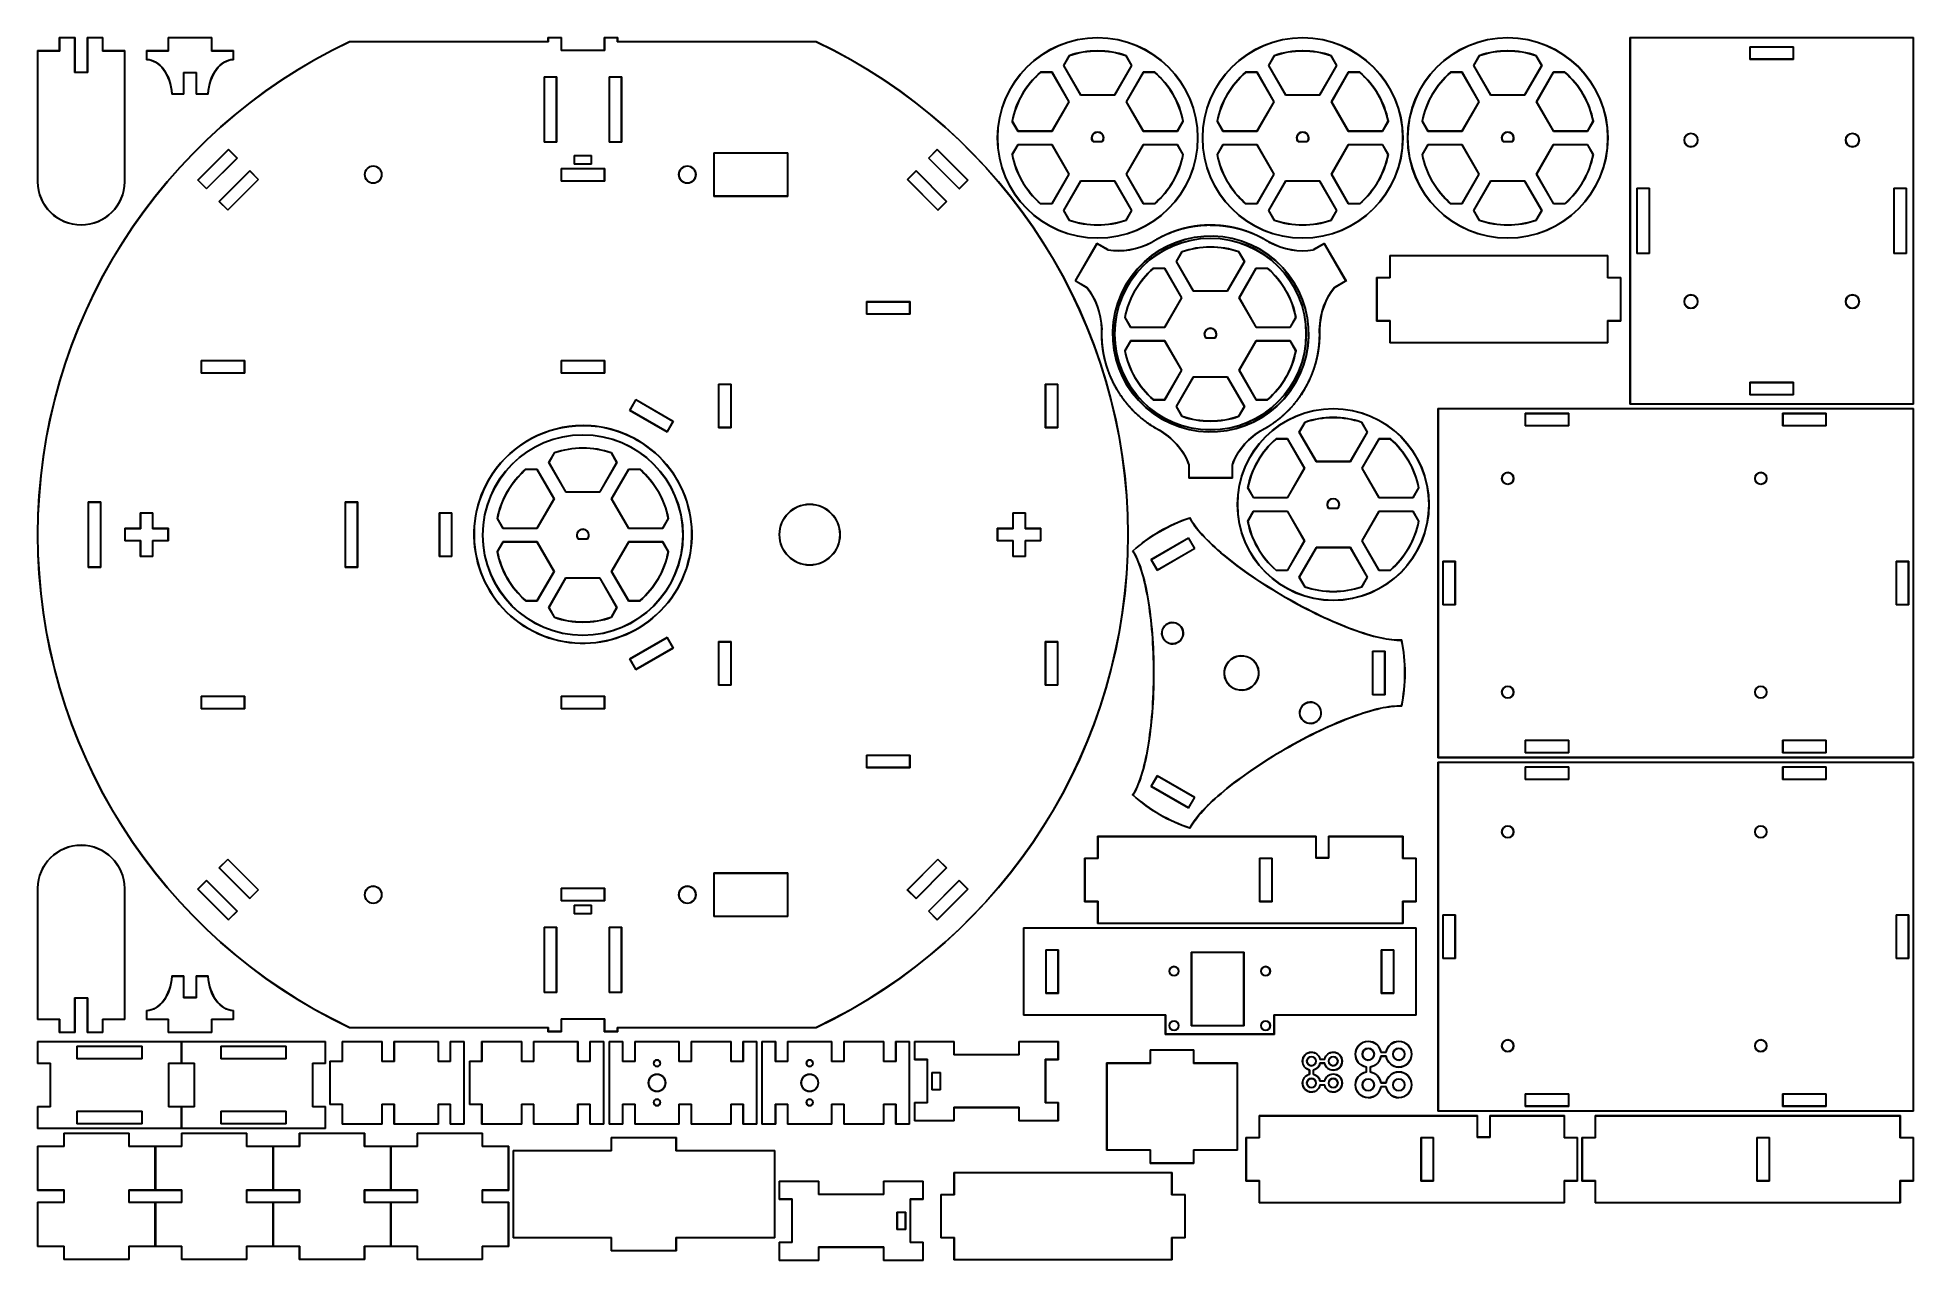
# Model space of a CAD drawing. Extents: x 10 to 440, y 10 to 290.
import ezdxf

# ---------------------------------------------------------------- set-up
doc = ezdxf.new("R2010")
doc.units = 0
doc.layers.add('Layer_1', color=7, linetype='CONTINUOUS')

msp = doc.modelspace()

# ---------------------------------------------------------------- linework, layer by layer
at = {"layer": 'Layer_1', "color": 7}
for p, q in [((15, 290), (15, 289.949219)), ((18.599609, 290), (15, 290)), ((15, 290), (15, 290)), ((15, 289.949219), (15, 287)), ((15.099609, 289.900391), (18.5, 289.900391)), ((15.099609, 286.900391), (15.099609, 289.900391)), ((15.099609, 289.900391), (15.099609, 289.900391)), ((18.5, 289.900391), (18.5, 282)), ((18.599609, 282.099609), (18.599609, 290)), ((25, 290), (21.400391, 290)), ((21.400391, 290), (21.400391, 282.099609)), ((21.5, 282), (21.5, 289.900391)), ((21.5, 289.900391), (24.900391, 289.900391)), ((24.900391, 289.900391), (24.900391, 286.900391)), ((25, 287), (25, 290)), ((39.949219, 290), (39.949219, 289.949219)), ((49.949219, 290), (39.949219, 290)), ((39.949219, 290), (39.949219, 290)), ((39.949219, 289.949219), (39.949219, 287)), ((40.050781, 289.900391), (49.849609, 289.900391)), ((40.050781, 286.900391), (40.050781, 289.900391)), ((40.050781, 289.900391), (40.050781, 289.900391)), ((49.849609, 289.900391), (49.849609, 286.900391)), ((49.949219, 287), (49.949219, 290)), ((81.558594, 289.099609), (81.548828, 289.095703)), ((125.05078, 289.099609), (81.558594, 289.099609)), ((81.580078, 289), (125.05078, 289)), ((127, 289.099609), (125.05078, 289.099609)), ((125.05078, 289), (127, 289)), ((127, 290), (127, 289.099609)), ((130.09961, 290), (127, 290)), ((127, 290), (127, 290)), ((127, 289), (127.09961, 289)), ((127.09961, 289.900391), (130, 289.900391)), ((127.09961, 289), (127.09961, 289.900391)), ((127.09961, 289.900391), (127.09961, 289.900391)), ((130, 289.900391), (130, 289.050781)), ((130, 289.050781), (130, 288.050781)), ((130.09961, 289.050781), (130.09961, 290)), ((130.09961, 288.050781), (130.09961, 289.050781)), ((143, 290), (139.90039, 290)), ((139.90039, 290), (139.90039, 289.050781)), ((139.90039, 289.050781), (139.90039, 288.050781)), ((140, 289.050781), (140, 289.900391)), ((140, 289.900391), (142.90039, 289.900391)), ((140, 288.050781), (140, 289.050781)), ((142.90039, 289.900391), (142.90039, 289)), ((142.90039, 289), (143, 289)), ((143, 289.099609), (143, 290)), ((144.95117, 289.099609), (143, 289.099609)), ((143, 289), (144.95117, 289)), ((188.44141, 289.099609), (144.95117, 289.099609)), ((144.95117, 289), (188.41992, 289)), ((188.45117, 289.095703), (188.44141, 289.099609)), ((253, 290), (253, 290)), ((253, 289.90039), (253, 289.90039)), ((300, 290), (300, 290)), ((300, 289.90039), (300, 289.90039)), ((347, 290), (347, 290)), ((347, 289.90039), (347, 289.90039)), ((439.94922, 290), (375, 290)), ((375, 290), (375, 206)), ((375.09961, 206.09961), (375.09961, 289.900391)), ((375.09961, 289.900391), (439.90039, 289.900391)), ((439.90039, 289.900391), (439.90039, 206.09961)), ((439.90039, 289.900391), (439.90039, 289.900391)), ((440, 290), (439.94922, 290)), ((440, 206), (440, 290)), ((440, 290), (440, 290)), ((15, 287), (10, 287)), ((10, 287), (10, 256.949219)), ((10.099609, 256.949219), (10.099609, 286.900391)), ((10.099609, 286.900391), (15.099609, 286.900391)), ((24.900391, 286.900391), (29.900391, 286.900391)), ((30, 287), (25, 287)), ((29.900391, 286.900391), (29.900391, 256.949219)), ((30, 256.949219), (30, 287)), ((39.949219, 287), (34.949219, 287)), ((34.949219, 287), (34.949219, 284.900391)), ((34.949219, 284.900391), (35, 284.898438)), ((35.048828, 284.986328), (35.048828, 286.900391)), ((35.048828, 286.900391), (40.050781, 286.900391)), ((49.849609, 286.900391), (54.849609, 286.900391)), ((54.949219, 287), (49.949219, 287)), ((54.849609, 286.900391), (54.849609, 284.986328)), ((54.900391, 284.898438), (54.949219, 284.900391)), ((54.949219, 284.900391), (54.949219, 287)), ((130, 288.050781), (130, 287)), ((130, 287), (140, 287)), ((130.09961, 287.099609), (130.09961, 288.050781)), ((139.90039, 287.099609), (130.09961, 287.099609)), ((139.90039, 288.050781), (139.90039, 287.099609)), ((140, 287), (140, 288.050781)), ((246.466503, 285.902696), (245.143067, 283.609817)), ((245.258823, 283.609817), (246.534199, 285.819485)), ((246.484071, 285.908385), (246.466503, 285.902696)), ((252.999954, 287.000293), (252.960163, 287.000293)), ((252.960163, 287.000293), (252.960163, 287.000293)), ((252.960163, 286.900043), (252.999954, 286.900043)), ((252.960163, 286.900043), (252.960163, 286.900043)), ((259.46726, 285.818982), (260.742633, 283.609817)), ((259.534956, 285.902167), (259.517385, 285.907855)), ((260.858389, 283.609817), (259.534956, 285.902167)), ((293.466503, 285.902696), (292.143067, 283.609817)), ((292.258823, 283.609817), (293.534199, 285.819485)), ((293.484071, 285.908385), (293.466503, 285.902696)), ((299.999954, 287.000293), (299.960163, 287.000293)), ((299.960163, 287.000293), (299.960163, 287.000293)), ((299.960163, 286.900043), (299.999954, 286.900043)), ((299.960163, 286.900043), (299.960163, 286.900043)), ((306.46726, 285.818982), (307.742633, 283.609817)), ((306.534956, 285.902167), (306.517385, 285.907855)), ((307.858389, 283.609817), (306.534956, 285.902167)), ((340.466503, 285.902696), (339.143067, 283.609817)), ((339.258823, 283.609817), (340.534199, 285.819485)), ((340.484071, 285.908385), (340.466503, 285.902696)), ((346.999954, 287.000293), (346.960163, 287.000293)), ((346.960163, 287.000293), (346.960163, 287.000293)), ((346.960163, 286.900043), (346.999954, 286.900043)), ((346.960163, 286.900043), (346.960163, 286.900043)), ((353.46726, 285.818982), (354.742633, 283.609817)), ((353.534956, 285.902167), (353.517385, 285.907855)), ((354.858389, 283.609817), (353.534956, 285.902167)), ((412.44922, 287.900391), (402.5, 287.900391)), ((402.5, 287.900391), (402.5, 285)), ((402.5, 285), (412.5, 285)), ((402.59961, 285.099609), (402.59961, 287.800781)), ((402.59961, 287.800781), (412.40039, 287.800781)), ((412.40039, 285.099609), (402.59961, 285.099609)), ((412.40039, 287.800781), (412.40039, 285.099609)), ((412.40039, 287.800781), (412.40039, 287.800781)), ((412.5, 287.900391), (412.44922, 287.900391)), ((412.5, 285), (412.5, 287.900391)), ((412.5, 287.900391), (412.5, 287.900391)), ((18.5, 282), (21.5, 282)), ((21.400391, 282.099609), (18.599609, 282.099609)), ((46.449219, 282), (43.449219, 282)), ((43.449219, 282), (43.449219, 277.099609)), ((43.550781, 277), (43.550781, 281.900391)), ((43.550781, 281.900391), (46.349609, 281.900391)), ((46.349609, 281.900391), (46.349609, 277)), ((46.449219, 277.099609), (46.449219, 282)), ((126.09961, 281), (126.09961, 266)), ((129, 281), (126.09961, 281)), ((126.09961, 281), (126.09961, 281)), ((126.20117, 280.900391), (128.90039, 280.900391)), ((126.20117, 266.099609), (126.20117, 280.900391)), ((126.20117, 280.900391), (126.20117, 280.900391)), ((128.90039, 280.900391), (128.90039, 266.099609)), ((129, 266.050781), (129, 281)), ((141, 281), (141, 266)), ((143.90039, 281), (141, 281)), ((141, 281), (141, 281)), ((141.09961, 280.900391), (143.80078, 280.900391)), ((141.09961, 266.099609), (141.09961, 280.900391)), ((141.09961, 280.900391), (141.09961, 280.900391)), ((143.80078, 280.900391), (143.80078, 266.099609)), ((143.90039, 266.050781), (143.90039, 281)), ((239.897912, 282.110159), (239.883958, 282.09775)), ((242.544261, 282.110688), (239.897912, 282.110159)), ((239.936152, 282.009908), (242.486384, 282.010437)), ((242.486384, 282.010437), (246.357465, 275.305922)), ((242.486384, 282.010437), (242.486384, 282.010437)), ((246.47322, 275.305922), (242.544261, 282.110688)), ((242.544261, 282.110688), (242.544261, 282.110688)), ((245.143067, 283.609817), (249.071511, 276.805051)), ((249.129388, 276.905302), (245.258823, 283.609817)), ((260.742633, 283.609817), (256.871552, 276.905302)), ((256.929429, 276.805051), (260.858389, 283.609817)), ((263.441693, 282.084309), (259.527204, 275.304361)), ((259.642959, 275.304361), (263.514041, 282.009379)), ((263.456163, 282.109656), (263.441693, 282.084309)), ((266.103547, 282.109656), (263.456163, 282.109656)), ((263.456163, 282.109656), (263.456163, 282.109656)), ((263.514041, 282.009379), (266.065306, 282.009379)), ((263.514041, 282.009379), (263.514041, 282.009379)), ((266.117498, 282.097247), (266.103547, 282.109656)), ((286.897912, 282.110159), (286.883958, 282.09775)), ((289.544261, 282.110688), (286.897912, 282.110159)), ((286.936152, 282.009908), (289.486384, 282.010437)), ((289.486384, 282.010437), (293.357465, 275.305922)), ((289.486384, 282.010437), (289.486384, 282.010437)), ((293.47322, 275.305922), (289.544261, 282.110688)), ((289.544261, 282.110688), (289.544261, 282.110688)), ((292.143067, 283.609817), (296.071511, 276.805051)), ((296.129388, 276.905302), (292.258823, 283.609817)), ((307.742633, 283.609817), (303.871552, 276.905302)), ((303.929429, 276.805051), (307.858389, 283.609817)), ((310.441693, 282.084309), (306.527204, 275.304361)), ((306.642959, 275.304361), (310.514041, 282.009379)), ((310.456163, 282.109656), (310.441693, 282.084309)), ((313.103547, 282.109656), (310.456163, 282.109656)), ((310.456163, 282.109656), (310.456163, 282.109656)), ((310.514041, 282.009379), (313.065306, 282.009379)), ((310.514041, 282.009379), (310.514041, 282.009379)), ((313.117498, 282.097247), (313.103547, 282.109656)), ((333.897912, 282.110159), (333.883958, 282.09775)), ((336.544261, 282.110688), (333.897912, 282.110159)), ((333.936152, 282.009908), (336.486384, 282.010437)), ((336.486384, 282.010437), (340.357465, 275.305922)), ((336.486384, 282.010437), (336.486384, 282.010437)), ((340.47322, 275.305922), (336.544261, 282.110688)), ((336.544261, 282.110688), (336.544261, 282.110688)), ((339.143067, 283.609817), (343.071511, 276.805051)), ((343.129388, 276.905302), (339.258823, 283.609817)), ((354.742633, 283.609817), (350.871552, 276.905302)), ((350.929429, 276.805051), (354.858389, 283.609817)), ((357.441693, 282.084309), (353.527204, 275.304361)), ((353.642959, 275.304361), (357.514041, 282.009379)), ((357.456163, 282.109656), (357.441693, 282.084309)), ((360.103547, 282.109656), (357.456163, 282.109656)), ((357.456163, 282.109656), (357.456163, 282.109656)), ((357.514041, 282.009379), (360.065306, 282.009379)), ((357.514041, 282.009379), (357.514041, 282.009379)), ((360.117498, 282.097247), (360.103547, 282.109656)), ((40.808594, 277.046875), (40.8125, 277)), ((40.8125, 277), (43.550781, 277)), ((43.449219, 277.099609), (40.898438, 277.099609)), ((46.349609, 277), (49.087891, 277)), ((49.001953, 277.099609), (46.449219, 277.099609)), ((49.087891, 277), (49.091797, 277.046875)), ((246.357465, 275.305922), (242.486899, 268.600904)), ((242.544777, 268.500653), (246.47322, 275.305922)), ((249.071511, 276.805051), (256.929429, 276.805051)), ((256.871552, 276.905302), (249.129388, 276.905302)), ((259.527204, 275.304361), (263.456163, 268.499622)), ((263.514041, 268.599872), (259.642959, 275.304361)), ((293.357465, 275.305922), (289.486899, 268.600904)), ((289.544777, 268.500653), (293.47322, 275.305922)), ((296.071511, 276.805051), (303.929429, 276.805051)), ((303.871552, 276.905302), (296.129388, 276.905302)), ((306.527204, 275.304361), (310.456163, 268.499622)), ((310.514041, 268.599872), (306.642959, 275.304361)), ((340.357465, 275.305922), (336.486899, 268.600904)), ((336.544777, 268.500653), (340.47322, 275.305922)), ((343.071511, 276.805051), (350.929429, 276.805051)), ((350.871552, 276.905302), (343.129388, 276.905302)), ((353.527204, 275.304361), (357.456163, 268.499622)), ((357.514041, 268.599872), (353.642959, 275.304361)), ((233.366527, 270.81163), (233.36291, 270.793533)), ((233.36291, 270.793533), (234.686859, 268.500653)), ((234.744736, 268.600904), (233.468847, 270.810069)), ((234.686859, 268.500653), (242.544777, 268.500653)), ((242.486899, 268.600904), (234.744736, 268.600904)), ((253, 268.40039), (253, 268.40039)), ((253, 268.30078), (253, 268.30078)), ((263.456163, 268.499622), (271.313563, 268.499622)), ((271.255685, 268.599872), (263.514041, 268.599872)), ((272.531062, 270.808535), (271.255685, 268.599872)), ((271.313563, 268.499622), (272.636998, 270.791998)), ((272.636998, 270.791998), (272.633381, 270.810069)), ((280.366527, 270.81163), (280.36291, 270.793533)), ((280.36291, 270.793533), (281.686859, 268.500653)), ((281.744736, 268.600904), (280.468847, 270.810069)), ((281.686859, 268.500653), (289.544777, 268.500653)), ((289.486899, 268.600904), (281.744736, 268.600904)), ((300, 268.40039), (300, 268.40039)), ((300, 268.30078), (300, 268.30078)), ((310.456163, 268.499622), (318.313563, 268.499622)), ((318.255685, 268.599872), (310.514041, 268.599872)), ((319.531062, 270.808535), (318.255685, 268.599872)), ((318.313563, 268.499622), (319.636998, 270.791998)), ((319.636998, 270.791998), (319.633381, 270.810069)), ((327.366527, 270.81163), (327.36291, 270.793533)), ((327.36291, 270.793533), (328.686859, 268.500653)), ((328.744736, 268.600904), (327.468847, 270.810069)), ((328.686859, 268.500653), (336.544777, 268.500653)), ((336.486899, 268.600904), (328.744736, 268.600904)), ((347, 268.40039), (347, 268.40039)), ((347, 268.30078), (347, 268.30078)), ((357.456163, 268.499622), (365.313563, 268.499622)), ((365.255685, 268.599872), (357.514041, 268.599872)), ((366.531062, 270.808535), (365.255685, 268.599872)), ((365.313563, 268.499622), (366.636998, 270.791998)), ((366.636998, 270.791998), (366.633381, 270.810069)), ((53.753906, 264.417969), (46.681641, 257.347656)), ((46.824219, 257.345703), (53.753906, 264.277344)), ((48.732422, 255.296875), (55.804688, 262.367188)), ((55.662109, 262.367188), (48.732422, 255.4375)), ((55.804688, 262.367188), (53.753906, 264.417969)), ((53.753906, 264.417969), (53.753906, 264.417969)), ((53.753906, 264.277344), (55.662109, 262.367188)), ((53.753906, 264.277344), (53.753906, 264.277344)), ((126.09961, 266), (129, 266)), ((128.90039, 266.099609), (126.20117, 266.099609)), ((129, 266), (129, 266.050781)), ((133, 263), (133, 261)), ((137, 263), (133, 263)), ((133, 263), (133, 263)), ((133.09961, 262.900391), (136.90039, 262.900391)), ((133.09961, 261.099609), (133.09961, 262.900391)), ((133.09961, 262.900391), (133.09961, 262.900391)), ((136.90039, 262.900391), (136.90039, 261.099609)), ((137, 261.050781), (137, 263)), ((141, 266), (143.90039, 266)), ((143.80078, 266.099609), (141.09961, 266.099609)), ((143.90039, 266), (143.90039, 266.050781)), ((182, 263.599609), (165, 263.599609)), ((165, 263.599609), (165, 253.599609)), ((165.09961, 253.699219), (165.09961, 263.5)), ((165.09961, 263.5), (181.90039, 263.5)), ((181.90039, 263.5), (181.90039, 253.699219)), ((182, 253.650391), (182, 263.599609)), ((216.24609, 264.417969), (214.19727, 262.367188)), ((214.19727, 262.367188), (221.26758, 255.296875)), ((214.33789, 262.367188), (216.24609, 264.275391)), ((221.26758, 255.4375), (214.33789, 262.367188)), ((223.31836, 257.345703), (216.24609, 264.417969)), ((216.24609, 264.417969), (216.24609, 264.417969)), ((216.24609, 264.275391), (223.17578, 257.345703)), ((216.24609, 264.275391), (216.24609, 264.275391)), ((234.671873, 265.474482), (233.36291, 263.207426)), ((233.36291, 263.207426), (233.366527, 263.189355)), ((233.468847, 263.190889), (234.74422, 265.399552)), ((234.686343, 265.499802), (234.671873, 265.474482)), ((242.544261, 265.499802), (234.686343, 265.499802)), ((234.686343, 265.499802), (234.686343, 265.499802)), ((234.74422, 265.399552), (242.486384, 265.399552)), ((234.74422, 265.399552), (234.74422, 265.399552)), ((242.486384, 265.399552), (246.357465, 258.695063)), ((246.47322, 258.695063), (242.544261, 265.499802)), ((251.94336, 266.08398), (251.95703, 266.06641)), ((251.95703, 266.06641), (254.04297, 266.06641)), ((253.98828, 266.16602), (252.01172, 266.16602)), ((254.04297, 266.06641), (254.05664, 266.08398)), ((263.441177, 265.474482), (259.526688, 258.695063)), ((259.642443, 258.695063), (263.513525, 265.399552)), ((263.455647, 265.499802), (263.441177, 265.474482)), ((271.313563, 265.499802), (263.455647, 265.499802)), ((263.455647, 265.499802), (263.455647, 265.499802)), ((263.513525, 265.399552), (271.255685, 265.399552)), ((263.513525, 265.399552), (263.513525, 265.399552)), ((271.255685, 265.399552), (272.531062, 263.190889)), ((272.636998, 263.207426), (271.313563, 265.499802)), ((272.633381, 263.189355), (272.636998, 263.207426)), ((281.671873, 265.474482), (280.36291, 263.207426)), ((280.36291, 263.207426), (280.366527, 263.189355)), ((280.468847, 263.190889), (281.74422, 265.399552)), ((281.686343, 265.499802), (281.671873, 265.474482)), ((289.544261, 265.499802), (281.686343, 265.499802)), ((281.686343, 265.499802), (281.686343, 265.499802)), ((281.74422, 265.399552), (289.486384, 265.399552)), ((281.74422, 265.399552), (281.74422, 265.399552)), ((289.486384, 265.399552), (293.357465, 258.695063)), ((293.47322, 258.695063), (289.544261, 265.499802)), ((298.94336, 266.08398), (298.95703, 266.06641)), ((298.95703, 266.06641), (301.04297, 266.06641)), ((300.98828, 266.16602), (299.01172, 266.16602)), ((301.04297, 266.06641), (301.05664, 266.08398)), ((310.441177, 265.474482), (306.526688, 258.695063)), ((306.642443, 258.695063), (310.513525, 265.399552)), ((310.455647, 265.499802), (310.441177, 265.474482)), ((318.313563, 265.499802), (310.455647, 265.499802)), ((310.455647, 265.499802), (310.455647, 265.499802)), ((310.513525, 265.399552), (318.255685, 265.399552)), ((310.513525, 265.399552), (310.513525, 265.399552)), ((318.255685, 265.399552), (319.531062, 263.190889)), ((319.636998, 263.207426), (318.313563, 265.499802)), ((319.633381, 263.189355), (319.636998, 263.207426)), ((328.671873, 265.474482), (327.36291, 263.207426)), ((327.36291, 263.207426), (327.366527, 263.189355)), ((327.468847, 263.190889), (328.74422, 265.399552)), ((328.686343, 265.499802), (328.671873, 265.474482)), ((336.544261, 265.499802), (328.686343, 265.499802)), ((328.686343, 265.499802), (328.686343, 265.499802)), ((328.74422, 265.399552), (336.486384, 265.399552)), ((328.74422, 265.399552), (328.74422, 265.399552)), ((336.486384, 265.399552), (340.357465, 258.695063)), ((340.47322, 258.695063), (336.544261, 265.499802)), ((345.94336, 266.08398), (345.95703, 266.06641)), ((345.95703, 266.06641), (348.04297, 266.06641)), ((347.98828, 266.16602), (346.01172, 266.16602)), ((348.04297, 266.06641), (348.05664, 266.08398)), ((357.441177, 265.474482), (353.526688, 258.695063)), ((353.642443, 258.695063), (357.513525, 265.399552)), ((357.455647, 265.499802), (357.441177, 265.474482)), ((365.313563, 265.499802), (357.455647, 265.499802)), ((357.455647, 265.499802), (357.455647, 265.499802)), ((357.513525, 265.399552), (365.255685, 265.399552)), ((357.513525, 265.399552), (357.513525, 265.399552)), ((365.255685, 265.399552), (366.531062, 263.190889)), ((366.636998, 263.207426), (365.313563, 265.499802)), ((366.633381, 263.189355), (366.636998, 263.207426)), ((390.5, 266.5), (390.5, 266.5)), ((390.59961, 266.5), (390.59961, 266.5)), ((427.5, 266.5), (427.5, 266.5)), ((427.59961, 266.5), (427.59961, 266.5)), ((58.632812, 259.539062), (51.5625, 252.466797)), ((51.703125, 252.466797), (58.632812, 259.396484)), ((60.683594, 257.488281), (58.632812, 259.539062)), ((58.632812, 259.539062), (58.632812, 259.539062)), ((58.632812, 259.396484), (60.542969, 257.488281)), ((58.632812, 259.396484), (58.632812, 259.396484)), ((88.849609, 258.599609), (88.849609, 258.599609)), ((88.949219, 258.599609), (88.949219, 258.599609)), ((130, 260), (130, 257.099609)), ((140, 260), (130, 260)), ((130, 260), (130, 260)), ((130.09961, 259.900391), (139.90039, 259.900391)), ((130.09961, 257.199219), (130.09961, 259.900391)), ((130.09961, 259.900391), (130.09961, 259.900391)), ((133, 261), (137, 261)), ((136.90039, 261.099609), (133.09961, 261.099609)), ((137, 261), (137, 261.050781)), ((139.90039, 259.900391), (139.90039, 257.199219)), ((140, 257.150391), (140, 260)), ((160.84961, 258.599609), (160.84961, 258.599609)), ((160.94922, 258.599609), (160.94922, 258.599609)), ((211.36719, 259.539062), (209.31836, 257.488281)), ((209.45898, 257.488281), (211.36719, 259.396484)), ((218.43945, 252.466797), (211.36719, 259.539062)), ((211.36719, 259.539062), (211.36719, 259.539062)), ((211.36719, 259.396484), (218.29688, 252.466797)), ((211.36719, 259.396484), (211.36719, 259.396484)), ((246.357465, 258.695063), (242.486384, 251.990548)), ((242.544261, 251.890297), (246.47322, 258.695063)), ((259.526688, 258.695063), (263.455647, 251.890297)), ((263.513525, 251.990548), (259.642443, 258.695063)), ((293.357465, 258.695063), (289.486384, 251.990548)), ((289.544261, 251.890297), (293.47322, 258.695063)), ((306.526688, 258.695063), (310.455647, 251.890297)), ((310.513525, 251.990548), (306.642443, 258.695063)), ((340.357465, 258.695063), (336.486384, 251.990548)), ((336.544261, 251.890297), (340.47322, 258.695063)), ((353.526688, 258.695063), (357.455647, 251.890297)), ((357.513525, 251.990548), (353.642443, 258.695063)), ((46.681641, 257.347656), (46.71875, 257.310547)), ((46.71875, 257.310547), (48.732422, 255.296875)), ((48.732422, 255.4375), (46.824219, 257.345703)), ((53.611328, 250.417969), (60.683594, 257.488281)), ((60.542969, 257.488281), (53.611328, 250.558594)), ((130, 257.099609), (140, 257.099609)), ((139.90039, 257.199219), (130.09961, 257.199219)), ((140, 257.099609), (140, 257.150391)), ((209.31836, 257.488281), (216.38867, 250.416016)), ((216.38867, 250.558594), (209.45898, 257.488281)), ((223.17578, 257.345703), (221.26758, 255.4375)), ((221.26758, 255.296875), (221.30273, 255.332031)), ((221.30273, 255.332031), (223.31836, 257.345703)), ((249.056525, 257.169555), (245.142551, 250.390136)), ((245.258307, 250.390136), (249.128872, 257.094625)), ((249.070995, 257.194876), (249.056525, 257.169555)), ((256.928913, 257.194876), (249.070995, 257.194876)), ((249.070995, 257.194876), (249.070995, 257.194876)), ((249.128872, 257.094625), (256.871036, 257.094625)), ((249.128872, 257.094625), (249.128872, 257.094625)), ((256.871036, 257.094625), (260.742117, 250.390136)), ((260.857873, 250.390136), (256.928913, 257.194876)), ((296.056525, 257.169555), (292.142551, 250.390136)), ((292.258307, 250.390136), (296.128872, 257.094625)), ((296.070995, 257.194876), (296.056525, 257.169555)), ((303.928913, 257.194876), (296.070995, 257.194876)), ((296.070995, 257.194876), (296.070995, 257.194876)), ((296.128872, 257.094625), (303.871036, 257.094625)), ((296.128872, 257.094625), (296.128872, 257.094625)), ((303.871036, 257.094625), (307.742117, 250.390136)), ((307.857873, 250.390136), (303.928913, 257.194876)), ((343.056525, 257.169555), (339.142551, 250.390136)), ((339.258307, 250.390136), (343.128872, 257.094625)), ((343.070995, 257.194876), (343.056525, 257.169555)), ((350.928913, 257.194876), (343.070995, 257.194876)), ((343.070995, 257.194876), (343.070995, 257.194876)), ((343.128872, 257.094625), (350.871036, 257.094625)), ((343.128872, 257.094625), (343.128872, 257.094625)), ((350.871036, 257.094625), (354.742117, 250.390136)), ((354.857873, 250.390136), (350.928913, 257.194876)), ((379.44922, 255.5), (376.59961, 255.5)), ((376.59961, 255.5), (376.59961, 240.5)), ((376.69922, 240.599609), (376.69922, 255.400391)), ((376.69922, 255.400391), (379.40039, 255.400391)), ((379.40039, 255.400391), (379.40039, 240.599609)), ((379.40039, 255.400391), (379.40039, 255.400391)), ((379.5, 255.5), (379.44922, 255.5)), ((379.5, 240.5), (379.5, 255.5)), ((379.5, 255.5), (379.5, 255.5)), ((438.34961, 255.5), (435.5, 255.5)), ((435.5, 255.5), (435.5, 240.5)), ((435.59961, 240.599609), (435.59961, 255.400391)), ((435.59961, 255.400391), (438.30078, 255.400391)), ((438.30078, 255.400391), (438.30078, 240.599609)), ((438.30078, 255.400391), (438.30078, 255.400391)), ((438.40039, 255.5), (438.34961, 255.5)), ((438.40039, 240.5), (438.40039, 255.5)), ((438.40039, 255.5), (438.40039, 255.5)), ((51.5625, 252.466797), (51.597656, 252.431641)), ((51.597656, 252.431641), (53.611328, 250.417969)), ((53.611328, 250.558594), (51.703125, 252.466797)), ((165, 253.599609), (182, 253.599609)), ((181.90039, 253.699219), (165.09961, 253.699219)), ((181.90039, 253.699219), (181.90039, 253.699219)), ((182, 253.599609), (182, 253.650391)), ((182, 253.599609), (182, 253.599609)), ((218.29688, 252.466797), (216.38867, 250.558594)), ((216.38867, 250.416016), (216.42383, 250.453125)), ((216.42383, 250.453125), (218.43945, 252.466797)), ((239.883442, 251.902706), (239.897393, 251.890297)), ((239.897393, 251.890297), (242.544261, 251.890297)), ((242.486384, 251.990548), (239.935634, 251.990548)), ((245.142551, 250.390136), (246.465984, 248.097257)), ((246.53368, 248.180442), (245.258307, 250.390136)), ((260.742117, 250.390136), (259.466225, 248.180442)), ((259.533921, 248.097257), (260.857873, 250.390136)), ((263.455647, 251.890297), (266.103031, 251.890297)), ((266.064788, 251.990548), (263.513525, 251.990548)), ((266.103031, 251.890297), (266.116982, 251.902706)), ((286.883442, 251.902706), (286.897393, 251.890297)), ((286.897393, 251.890297), (289.544261, 251.890297)), ((289.486384, 251.990548), (286.935634, 251.990548)), ((292.142551, 250.390136), (293.465984, 248.097257)), ((293.53368, 248.180442), (292.258307, 250.390136)), ((307.742117, 250.390136), (306.466225, 248.180442)), ((306.533921, 248.097257), (307.857873, 250.390136)), ((310.455647, 251.890297), (313.103031, 251.890297)), ((313.064788, 251.990548), (310.513525, 251.990548)), ((313.103031, 251.890297), (313.116982, 251.902706)), ((333.883442, 251.902706), (333.897393, 251.890297)), ((333.897393, 251.890297), (336.544261, 251.890297)), ((336.486384, 251.990548), (333.935634, 251.990548)), ((339.142551, 250.390136), (340.465984, 248.097257)), ((340.53368, 248.180442), (339.258307, 250.390136)), ((354.742117, 250.390136), (353.466225, 248.180442)), ((353.533921, 248.097257), (354.857873, 250.390136)), ((357.455647, 251.890297), (360.103031, 251.890297)), ((360.064788, 251.990548), (357.513525, 251.990548)), ((360.103031, 251.890297), (360.116982, 251.902706)), ((246.465984, 248.097257), (246.483555, 248.091569)), ((259.51635, 248.091569), (259.533921, 248.097257)), ((269.289009, 245.16874), (269.255806, 245.15514)), ((269.790962, 245.37384), (269.785103, 245.36804)), ((269.808541, 245.38754), (269.790962, 245.37384)), ((269.855416, 245.40514), (269.808541, 245.38754)), ((269.826119, 245.27624), (269.831978, 245.28014)), ((269.831978, 245.28014), (269.851509, 245.29374)), ((269.851509, 245.29374), (269.859322, 245.29964)), ((269.886666, 245.41684), (269.855416, 245.40514)), ((269.859322, 245.29964), (269.892525, 245.31134)), ((269.892525, 245.41874), (269.886666, 245.41684)), ((269.892525, 245.31134), (269.912056, 245.31914)), ((269.912056, 245.31914), (269.914009, 245.31914)), ((269.914009, 245.31914), (269.921822, 245.32304)), ((270.669869, 245.70394), (270.667916, 245.70394)), ((271.185494, 245.87774), (271.183541, 245.87774)), ((271.214791, 245.78404), (271.214791, 245.78204)), ((271.437447, 245.95784), (271.435494, 245.95784)), ((271.851509, 245.97934), (271.853462, 245.97934)), ((272.410103, 246.23914), (272.365181, 246.22734)), ((272.392525, 246.13164), (272.437447, 246.14344)), ((272.617134, 246.29374), (272.580025, 246.28404)), ((272.605416, 246.18634), (272.642525, 246.19804)), ((273.109322, 246.41484), (273.103462, 246.41484)), ((273.111275, 246.41484), (273.109322, 246.41484)), ((273.115181, 246.31524), (273.119088, 246.31524)), ((273.119088, 246.31524), (273.1269, 246.31524)), ((273.1269, 246.31524), (273.132759, 246.31724)), ((273.572212, 246.51844), (273.574166, 246.52034)), ((273.593697, 246.42074), (273.59565, 246.42264)), ((274.009712, 246.61214), (274.007759, 246.61214)), ((274.029244, 246.51444), (274.027291, 246.51254)), ((274.181588, 246.54374), (274.183541, 246.54374)), ((274.660103, 246.63164), (274.662056, 246.63164)), ((274.796822, 246.75474), (274.792916, 246.75474)), ((274.820259, 246.75474), (274.796822, 246.75474)), ((274.800728, 246.65514), (274.831978, 246.65514)), ((274.831978, 246.65514), (274.835884, 246.65704)), ((275.035103, 246.79184), (274.992134, 246.78204)), ((275.011666, 246.68444), (275.013619, 246.68444)), ((275.013619, 246.68444), (275.052681, 246.69414)), ((275.037056, 246.79374), (275.035103, 246.79184)), ((275.228462, 246.72154), (275.230416, 246.72154)), ((275.443306, 246.85434), (275.4394, 246.85234)), ((275.455025, 246.85434), (275.443306, 246.85434)), ((275.447212, 246.75274), (275.458931, 246.75274)), ((275.458931, 246.75274), (275.460884, 246.75474)), ((275.898384, 246.91684), (275.857369, 246.90704)), ((275.869088, 246.80744), (275.872994, 246.80744)), ((275.872994, 246.80744), (275.917916, 246.81724)), ((275.900338, 246.91684), (275.898384, 246.91684)), ((276.222603, 246.95394), (276.218697, 246.95394)), ((276.236275, 246.95394), (276.222603, 246.95394)), ((276.230416, 246.85434), (276.244088, 246.85434)), ((276.244088, 246.85434), (276.247994, 246.85434)), ((276.415962, 246.86994), (276.417916, 246.86994)), ((276.492134, 246.98124), (276.490181, 246.97934)), ((276.535103, 246.98124), (276.492134, 246.98124)), ((276.5019, 246.88164), (276.496041, 246.87974)), ((276.496041, 246.87974), (276.540962, 246.87974)), ((276.540962, 246.87974), (276.544869, 246.88164)), ((277.372994, 247.04574), (277.371041, 247.04574)), ((277.406197, 247.04574), (277.372994, 247.04574)), ((277.374947, 246.94614), (277.410103, 246.94614)), ((277.410103, 246.94614), (277.412056, 246.94614)), ((277.572212, 247.05744), (277.570259, 247.05554)), ((277.574166, 247.05744), (277.572212, 247.05744)), ((277.628853, 247.05554), (277.630806, 247.05744)), ((277.630806, 246.95594), (277.632759, 246.95594)), ((277.632759, 246.95594), (277.634712, 246.95594)), ((277.796822, 247.06724), (277.794869, 247.06724)), ((277.798775, 247.06724), (277.796822, 247.06724)), ((277.986275, 246.96564), (277.988228, 246.96564)), ((277.988228, 246.96564), (277.990181, 246.96764)), ((278.076119, 246.97344), (278.076119, 246.97154)), ((278.076119, 246.97344), (278.076119, 246.97344)), ((278.076119, 246.97154), (278.128853, 246.97154)), ((278.181588, 247.08094), (278.124947, 247.07694)), ((278.181588, 247.07114), (278.181588, 247.08094)), ((278.181588, 247.08094), (278.181588, 247.08094)), ((278.490181, 247.07114), (278.441353, 247.07114)), ((278.441353, 246.97154), (278.490181, 246.97154)), ((278.753853, 246.97154), (278.7519, 246.96174)), ((278.7519, 246.96174), (278.810494, 246.96174)), ((278.871041, 247.07114), (278.812447, 247.07114)), ((278.869088, 247.06134), (278.871041, 247.07114)), ((279.431588, 247.06134), (279.429634, 247.06134)), ((279.798775, 246.95004), (279.806588, 246.95004)), ((279.802681, 247.05164), (279.800728, 247.05164)), ((279.806588, 247.05164), (279.802681, 247.05164)), ((279.884712, 247.05164), (279.882759, 247.05164)), ((280.0644, 247.03984), (280.062447, 247.03984)), ((280.193306, 246.93054), (280.195259, 246.93054)), ((280.195259, 246.93054), (280.238228, 246.93054)), ((280.201119, 247.03014), (280.197212, 247.03014)), ((280.238228, 247.03014), (280.201119, 247.03014)), ((280.294869, 247.03014), (280.292916, 247.03014)), ((280.296822, 247.03014), (280.294869, 247.03014)), ((280.414009, 246.92074), (280.419869, 246.92074)), ((280.419869, 246.92074), (280.421822, 246.92074)), ((280.427681, 247.02034), (280.421822, 247.02034)), ((280.712838, 246.90124), (280.714791, 246.90124)), ((280.714791, 246.90124), (280.765572, 246.90124)), ((280.72065, 247.00084), (280.716744, 247.00084)), ((280.765572, 247.00084), (280.72065, 247.00084)), ((280.767525, 247.00084), (280.765572, 247.00084)), ((280.917916, 246.88944), (280.919869, 246.88944)), ((280.919869, 246.88944), (280.97065, 246.88944)), ((280.927681, 246.98914), (280.923775, 246.98914)), ((280.972603, 246.98914), (280.927681, 246.98914)), ((280.976509, 246.98914), (280.972603, 246.98914)), ((281.1269, 246.87584), (281.128853, 246.87584)), ((281.128853, 246.87584), (281.138619, 246.87584)), ((281.134712, 246.97544), (281.130806, 246.97544)), ((281.138619, 246.97544), (281.134712, 246.97544)), ((281.156197, 246.97544), (281.138619, 246.97544)), ((281.138619, 246.87584), (281.154244, 246.87584)), ((281.15815, 246.97544), (281.156197, 246.97544)), ((281.789009, 246.90904), (281.787056, 246.91094)), ((281.790962, 246.90904), (281.789009, 246.90904)), ((281.833931, 246.80164), (281.837838, 246.79964)), ((281.837838, 246.79964), (281.839791, 246.79964)), ((281.839791, 246.79964), (281.878853, 246.79184)), ((281.849556, 246.90124), (281.841744, 246.90124)), ((281.898384, 246.88944), (281.849556, 246.90124)), ((281.878853, 246.79184), (281.882759, 246.78984)), ((282.330025, 246.73324), (282.333931, 246.73324)), ((282.333931, 246.73324), (282.34565, 246.73324)), ((282.349556, 246.83284), (282.337838, 246.83284)), ((282.337838, 246.83284), (282.343697, 246.83094)), ((282.353462, 246.83094), (282.349556, 246.83284)), ((282.630806, 246.69024), (282.634712, 246.69024)), ((282.634712, 246.69024), (282.640572, 246.69024)), ((282.648384, 246.78984), (282.640572, 246.78984)), ((282.650338, 246.78794), (282.648384, 246.78984)), ((282.872994, 246.65314), (282.8769, 246.65314)), ((282.8769, 246.65314), (282.882759, 246.65314)), ((282.894478, 246.75274), (282.880806, 246.75274)), ((282.898384, 246.75084), (282.894478, 246.75274)), ((282.962838, 246.63944), (282.966744, 246.63754)), ((282.966744, 246.63754), (282.992134, 246.63754)), ((282.996041, 246.73914), (282.97065, 246.73914)), ((282.999947, 246.73714), (282.996041, 246.73914)), ((283.347603, 246.67854), (283.347603, 246.67664)), ((283.517525, 246.54374), (283.521431, 246.54374)), ((283.521431, 246.54374), (283.53315, 246.54374)), ((283.546822, 246.64344), (283.527291, 246.64344)), ((283.552681, 246.64344), (283.546822, 246.64344)), ((283.810494, 246.48914), (283.816353, 246.48914)), ((283.816353, 246.48914), (283.822212, 246.48914)), ((283.837838, 246.58874), (283.822212, 246.58874)), ((283.841744, 246.58674), (283.837838, 246.58874)), ((284.660103, 246.30354), (284.665962, 246.30164)), ((284.665962, 246.30164), (284.673775, 246.30164)), ((284.673775, 246.40314), (284.671822, 246.40314)), ((284.683541, 246.40314), (284.673775, 246.40314)), ((284.6894, 246.40124), (284.683541, 246.40314)), ((285.355416, 246.12974), (285.400338, 246.11604)), ((285.427681, 246.21174), (285.382759, 246.22544)), ((285.400338, 246.11604), (285.402291, 246.11604)), ((285.896431, 245.97734), (285.896431, 245.97934)), ((286.119088, 246.01644), (286.117134, 246.01644)), ((286.138619, 245.90514), (286.140572, 245.90514)), ((286.808541, 245.69024), (286.816353, 245.68834)), ((286.816353, 245.68834), (286.824166, 245.68834)), ((286.843697, 245.78794), (286.828072, 245.78794)), ((286.851509, 245.78404), (286.843697, 245.78794)), ((287.130806, 245.58284), (287.154244, 245.57304)), ((287.191353, 245.66684), (287.164009, 245.67664)), ((287.187447, 245.66684), (287.191353, 245.66684)), ((287.644478, 245.50274), (287.642525, 245.50274)), ((287.685494, 245.37774), (287.687447, 245.37774)), ((293.465984, 248.097257), (293.483555, 248.091569)), ((306.51635, 248.091569), (306.533921, 248.097257)), ((340.465984, 248.097257), (340.483555, 248.091569)), ((353.51635, 248.091569), (353.533921, 248.097257)), ((252.804634, 242.87774), (247.833931, 234.27034)), ((247.951119, 234.27424), (252.851509, 242.75864)), ((252.847603, 242.87774), (252.804634, 242.87774)), ((255.412056, 241.39734), (252.847603, 242.87774)), ((252.851509, 242.75864), (255.279244, 241.35824)), ((255.279244, 241.35824), (255.402291, 241.28594)), ((255.402291, 241.28594), (255.410103, 241.28594)), ((255.435494, 241.38364), (255.412056, 241.39734)), ((265.404244, 243.13554), (265.392525, 243.13164)), ((265.406197, 243.13554), (265.404244, 243.13554)), ((265.421822, 243.03594), (265.435494, 243.03594)), ((265.435494, 243.03594), (265.449166, 243.04374)), ((265.648384, 243.29184), (265.648384, 243.28984)), ((265.775338, 243.36804), (265.775338, 243.36994)), ((266.019478, 243.51844), (265.997994, 243.50664)), ((266.039009, 243.53014), (266.019478, 243.51844)), ((266.048775, 243.42074), (266.068306, 243.43244)), ((266.068306, 243.43244), (266.089791, 243.44414)), ((266.9394, 244.04374), (266.937447, 244.04374)), ((267.150338, 244.15514), (267.150338, 244.15704)), ((267.53315, 244.35624), (267.511666, 244.34454)), ((267.558541, 244.25664), (267.578072, 244.26844)), ((267.943306, 244.45004), (267.945259, 244.45004)), ((268.263619, 244.71564), (268.261666, 244.71374)), ((268.298775, 244.73124), (268.263619, 244.71564)), ((268.302681, 244.62384), (268.341744, 244.63944)), ((269.294869, 245.06134), (269.326119, 245.07694)), ((272.31645, 240.95878), (270.99223, 238.66582)), ((271.10746, 238.66582), (272.38285, 240.8748)), ((272.33403, 240.96464), (272.31645, 240.95878)), ((278.84965, 242.05644), (278.81059, 242.05644)), ((278.81059, 242.05644), (278.81059, 242.05644)), ((278.81059, 241.95683), (278.84965, 241.95683)), ((278.81059, 241.95683), (278.81059, 241.95683)), ((278.84965, 244.05644), (278.84965, 244.05644)), ((278.84965, 243.95683), (278.84965, 243.95683)), ((285.31645, 240.8748), (286.59184, 238.66582)), ((285.38481, 240.95878), (285.36723, 240.96464)), ((286.70707, 238.66582), (285.38481, 240.95878)), ((288.632759, 244.99884), (288.65815, 244.98714)), ((288.695259, 245.08094), (288.671822, 245.09064)), ((289.009712, 244.94414), (289.007759, 244.94414)), ((289.339791, 244.79374), (289.339791, 244.79574)), ((289.894478, 244.53014), (289.892525, 244.53014)), ((290.378853, 244.28594), (290.3769, 244.28594)), ((290.423775, 244.14924), (290.425728, 244.14924)), ((290.425728, 244.14924), (290.435494, 244.14344)), ((290.435494, 244.14344), (290.437447, 244.14344)), ((290.47065, 244.23914), (290.458931, 244.24494)), ((290.478462, 244.12194), (290.5019, 244.11024)), ((290.5019, 244.11024), (290.542916, 244.08674)), ((290.548775, 244.19804), (290.525338, 244.20984)), ((290.589791, 244.17464), (290.548775, 244.19804)), ((290.65815, 244.02424), (290.660103, 244.02424)), ((290.660103, 244.02424), (290.681588, 244.01254)), ((290.706978, 244.11214), (290.705025, 244.11214)), ((290.726509, 244.10234), (290.706978, 244.11214)), ((290.816353, 244.05554), (290.8144, 244.05554)), ((290.874947, 243.90904), (290.886666, 243.90314)), ((290.886666, 243.90314), (290.890572, 243.90314)), ((290.915962, 244.00274), (290.912056, 244.00274)), ((290.927681, 243.99694), (290.915962, 244.00274)), ((290.984322, 243.85234), (290.986275, 243.85044)), ((290.986275, 243.85044), (291.005806, 243.84064)), ((291.03315, 243.93834), (291.031197, 243.94024)), ((291.054634, 243.92854), (291.03315, 243.93834)), ((291.822212, 243.48324), (291.820259, 243.48324)), ((291.974556, 243.27234), (292.011666, 243.24884)), ((292.029244, 243.35624), (292.029244, 243.35824)), ((292.0644, 243.33484), (292.029244, 243.35624)), ((292.287056, 243.07504), (292.289009, 243.07504)), ((292.289009, 243.07504), (292.290962, 243.07304)), ((302.372994, 241.38164), (302.365181, 241.37774)), ((302.429634, 241.41484), (302.372994, 241.38164)), ((302.390572, 241.28014), (302.398384, 241.28204)), ((302.398384, 241.28204), (302.480416, 241.32894)), ((305.017525, 242.90904), (302.429634, 241.41484)), ((302.480416, 241.32894), (302.537056, 241.36214)), ((302.537056, 241.36214), (304.949166, 242.75274)), ((304.949166, 242.75274), (309.847603, 234.26644)), ((305.017525, 242.83484), (305.017525, 242.90904)), ((309.945259, 234.29964), (305.017525, 242.83484)), ((265.74809, 237.16582), (265.73246, 237.1541)), ((268.39457, 237.16777), (265.74809, 237.16582)), ((265.78715, 237.06621), (268.33598, 237.06621)), ((265.78715, 237.06621), (265.78715, 237.06621)), ((268.33598, 237.06621), (272.20707, 230.36308)), ((272.32231, 230.36308), (268.39457, 237.16777)), ((268.39457, 237.16777), (268.39457, 237.16777)), ((270.99223, 238.66582), (274.92192, 231.86113)), ((274.97856, 231.96074), (271.10746, 238.66582)), ((286.59184, 238.66582), (282.72074, 231.96074)), ((282.77934, 231.86113), (286.70707, 238.66582)), ((289.29106, 237.14042), (285.37699, 230.36113)), ((285.49223, 230.36113), (289.36332, 237.06621)), ((289.30668, 237.16582), (289.29106, 237.14042)), ((291.95317, 237.16582), (289.30668, 237.16582)), ((289.30668, 237.16582), (289.30668, 237.16582)), ((289.36332, 237.06621), (291.9141, 237.06621)), ((289.36332, 237.06621), (289.36332, 237.06621)), ((291.96684, 237.1541), (291.95317, 237.16582)), ((319.94922, 240.050781), (319.94922, 240)), ((369.94922, 240.050781), (319.94922, 240.050781)), ((319.94922, 240.050781), (319.94922, 240.050781)), ((319.94922, 240), (319.94922, 235.048828)), ((320.05078, 239.949219), (369.84961, 239.949219)), ((320.05078, 234.949219), (320.05078, 239.949219)), ((320.05078, 239.949219), (320.05078, 239.949219)), ((369.84961, 239.949219), (369.84961, 234.949219)), ((369.94922, 235.048828), (369.94922, 240.050781)), ((376.59961, 240.5), (379.5, 240.5)), ((379.40039, 240.599609), (376.69922, 240.599609)), ((435.5, 240.5), (438.40039, 240.5)), ((438.30078, 240.599609), (435.59961, 240.599609)), ((247.833931, 234.27034), (247.833931, 234.22734)), ((247.833931, 234.22734), (250.404244, 232.74304)), ((250.386666, 232.86804), (247.951119, 234.27424)), ((250.388619, 232.86804), (250.386666, 232.86804)), ((250.5019, 232.80554), (250.388619, 232.86804)), ((250.404244, 232.74304), (250.404244, 232.74494)), ((250.404244, 232.74494), (250.433541, 232.72934)), ((250.509712, 232.79964), (250.5019, 232.80554)), ((307.298775, 232.79574), (307.292916, 232.78984)), ((307.380806, 232.84264), (307.298775, 232.79574)), ((307.365181, 232.71954), (307.384712, 232.72934)), ((307.425728, 232.86994), (307.380806, 232.84264)), ((307.384712, 232.72934), (307.429634, 232.75664)), ((309.847603, 234.26644), (307.425728, 232.86994)), ((307.429634, 232.75664), (310.103462, 234.29964)), ((310.103462, 234.29964), (309.945259, 234.29964)), ((319.94922, 235.048828), (316.94922, 235.048828)), ((316.94922, 235.048828), (316.94922, 225.050781)), ((317.05078, 225.150391), (317.05078, 234.949219)), ((317.05078, 234.949219), (320.05078, 234.949219)), ((369.84961, 234.949219), (372.84961, 234.949219)), ((372.94922, 235.048828), (369.94922, 235.048828)), ((372.84961, 234.949219), (372.84961, 225.150391)), ((372.94922, 225.050781), (372.94922, 235.048828)), ((200, 229.5), (200, 229.451172)), ((210, 229.5), (200, 229.5)), ((200, 229.5), (200, 229.5)), ((200, 229.451172), (200, 226.599609)), ((200.09961, 229.400391), (209.90039, 229.400391)), ((200.09961, 226.701172), (200.09961, 229.400391)), ((200.09961, 229.400391), (200.09961, 229.400391)), ((209.90039, 229.400391), (209.90039, 226.701172)), ((210, 226.599609), (210, 229.5)), ((272.20707, 230.36308), (268.33598, 223.658)), ((268.39457, 223.55644), (272.32231, 230.36308)), ((274.92192, 231.86113), (282.77934, 231.86113)), ((282.72074, 231.96074), (274.97856, 231.96074)), ((285.37699, 230.36113), (289.30668, 223.55644)), ((289.36332, 223.65605), (285.49223, 230.36113)), ((390.5, 229.5), (390.5, 229.5)), ((390.59961, 229.5), (390.59961, 229.5)), ((427.5, 229.5), (427.5, 229.5)), ((427.59961, 229.5), (427.59961, 229.5)), ((200, 226.599609), (210, 226.599609)), ((209.90039, 226.701172), (200.09961, 226.701172)), ((259.21684, 225.86894), (259.21293, 225.84941)), ((259.21293, 225.84941), (260.53715, 223.55644)), ((260.59379, 223.658), (259.3184, 225.86699)), ((268.33598, 223.658), (260.59379, 223.658)), ((297.105509, 223.65605), (289.36332, 223.65605)), ((298.3809, 225.86503), (297.105509, 223.65605)), ((297.164103, 223.55644), (298.486369, 225.84746)), ((298.486369, 225.84746), (298.482462, 225.86699)), ((316.94922, 225.050781), (319.94922, 225.050781)), ((320.05078, 225.150391), (317.05078, 225.150391)), ((319.94922, 225.050781), (319.94922, 220.050781)), ((320.05078, 220.150391), (320.05078, 225.150391)), ((372.84961, 225.150391), (369.84961, 225.150391)), ((369.84961, 225.150391), (369.84961, 220.150391)), ((369.94922, 220.050781), (369.94922, 225.050781)), ((369.94922, 225.050781), (372.94922, 225.050781)), ((253.884712, 221.57894), (253.8769, 221.56524)), ((253.8769, 221.56524), (253.8769, 221.55164)), ((253.886666, 222.22734), (253.878853, 222.21374)), ((253.878853, 222.21374), (253.878853, 222.20004)), ((253.880806, 221.77814), (253.880806, 221.77624)), ((253.880806, 221.77624), (253.880806, 221.74694)), ((253.888619, 222.76644), (253.886666, 222.71374)), ((253.886666, 222.71374), (253.894478, 222.70194)), ((253.886666, 222.39734), (253.886666, 222.39534)), ((253.904244, 223.17074), (253.902291, 223.13554)), ((253.976509, 221.53984), (253.984322, 221.55164)), ((253.978462, 222.18444), (253.986275, 222.19804)), ((253.980416, 221.74884), (253.980416, 221.77814)), ((253.984322, 221.55164), (253.984322, 221.56524)), ((253.986275, 222.19804), (253.986275, 222.21174)), ((253.988228, 222.74304), (253.988228, 222.76444)), ((253.994088, 222.73324), (253.988228, 222.74304)), ((253.994088, 222.71564), (253.994088, 222.73324)), ((254.0019, 223.13164), (254.003853, 223.17264)), ((254.003853, 223.17264), (254.003853, 223.17464)), ((260.52153, 220.53105), (259.21293, 218.26347)), ((259.3184, 218.24785), (260.59379, 220.45683)), ((260.5352, 220.55644), (260.52153, 220.53105)), ((268.39457, 220.55644), (260.5352, 220.55644)), ((260.5352, 220.55644), (260.5352, 220.55644)), ((260.53715, 223.55644), (268.39457, 223.55644)), ((260.59379, 220.45683), (268.33598, 220.45683)), ((260.59379, 220.45683), (260.59379, 220.45683)), ((268.33598, 220.45683), (272.20707, 213.75175)), ((272.32231, 213.75175), (268.39457, 220.55644)), ((277.79301, 221.14042), (277.80668, 221.12285)), ((277.80668, 221.12285), (279.89262, 221.12285)), ((279.83793, 221.22246), (277.86137, 221.22246)), ((278.84965, 223.45683), (278.84965, 223.45683)), ((278.84965, 223.35722), (278.84965, 223.35722)), ((279.89262, 221.12285), (279.90629, 221.14042)), ((289.29106, 220.53105), (285.37699, 213.75175)), ((285.49223, 213.75175), (289.36332, 220.45683)), ((289.30473, 220.55644), (289.29106, 220.53105)), ((297.164103, 220.55644), (289.30473, 220.55644)), ((289.30473, 220.55644), (289.30473, 220.55644)), ((289.30668, 223.55644), (297.164103, 223.55644)), ((289.36332, 220.45683), (297.105509, 220.45683)), ((289.36332, 220.45683), (289.36332, 220.45683)), ((297.105509, 220.45683), (298.3809, 218.24785)), ((298.486369, 218.26347), (297.164103, 220.55644)), ((303.759712, 220.37384), (303.759712, 220.37194)), ((303.790962, 223.05164), (303.790962, 223.04964)), ((303.790962, 223.04964), (303.790962, 223.04764)), ((303.808541, 222.44804), (303.808541, 222.44614)), ((303.812447, 222.18634), (303.812447, 222.17464)), ((303.812447, 222.17464), (303.818306, 222.16484)), ((303.818306, 221.97734), (303.818306, 221.95984)), ((303.872994, 220.53594), (303.872994, 220.53794)), ((303.892525, 220.91874), (303.892525, 220.92074)), ((303.894478, 222.96174), (303.894478, 222.96374)), ((303.900338, 222.80944), (303.900338, 222.81134)), ((303.919869, 222.18834), (303.912056, 222.20194)), ((303.917916, 221.95784), (303.919869, 221.97734)), ((303.917916, 221.70594), (303.917916, 221.70784)), ((303.919869, 222.17664), (303.919869, 222.18834)), ((319.94922, 220.050781), (369.94922, 220.050781)), ((369.84961, 220.150391), (320.05078, 220.150391)), ((47.5, 216), (47.5, 213.099609)), ((57.451172, 216), (47.5, 216)), ((47.5, 216), (47.5, 216)), ((47.599609, 215.900391), (57.400391, 215.900391)), ((47.599609, 213.201172), (47.599609, 215.900391)), ((47.599609, 215.900391), (47.599609, 215.900391)), ((57.400391, 215.900391), (57.400391, 213.201172)), ((57.5, 216), (57.451172, 216)), ((57.5, 213.099609), (57.5, 216)), ((130, 216), (130, 213.099609)), ((139.95117, 216), (130, 216)), ((130, 216), (130, 216)), ((130.09961, 215.900391), (139.90039, 215.900391)), ((130.09961, 213.201172), (130.09961, 215.900391)), ((130.09961, 215.900391), (130.09961, 215.900391)), ((139.90039, 215.900391), (139.90039, 213.201172)), ((140, 216), (139.95117, 216)), ((140, 213.099609), (140, 216)), ((254.052681, 219.08284), (254.052681, 219.08094)), ((254.052681, 219.08094), (254.056588, 219.05554)), ((254.156197, 219.06914), (254.152291, 219.09454)), ((254.156197, 219.06724), (254.156197, 219.06914)), ((254.296822, 217.48324), (254.300728, 217.45784)), ((254.312447, 217.97544), (254.312447, 217.97734)), ((254.365181, 217.13364), (254.367134, 217.12384)), ((254.367134, 217.12384), (254.372994, 217.11214)), ((254.396431, 217.50084), (254.396431, 217.50274)), ((254.400338, 217.47344), (254.396431, 217.50084)), ((254.398384, 217.47544), (254.400338, 217.47344)), ((254.466744, 217.15124), (254.460884, 217.16094)), ((254.468697, 217.14344), (254.466744, 217.15124)), ((254.529244, 216.38364), (254.529244, 216.38164)), ((254.529244, 216.38164), (254.531197, 216.38164)), ((254.572212, 216.64734), (254.572212, 216.64924)), ((254.617134, 216.45594), (254.617134, 216.45784)), ((254.705025, 215.68634), (254.716744, 215.64144)), ((254.8144, 215.66684), (254.802681, 215.71174)), ((254.812447, 215.66684), (254.8144, 215.66684)), ((254.847603, 215.53594), (254.847603, 215.53794)), ((254.861275, 215.12384), (254.861275, 215.12194)), ((259.21293, 218.26347), (259.21684, 218.24589)), ((298.482462, 218.24589), (298.486369, 218.26347)), ((302.882759, 215.29964), (302.884712, 215.29964)), ((302.931588, 215.47154), (302.921822, 215.43444)), ((302.927681, 215.09654), (302.929634, 215.09654)), ((302.990181, 215.68444), (302.978462, 215.63944)), ((302.980416, 215.27034), (302.980416, 215.27234)), ((303.017525, 215.40904), (303.029244, 215.44414)), ((303.029244, 215.44414), (303.029244, 215.44614)), ((303.074166, 215.61414), (303.085884, 215.65904)), ((303.396431, 217.49104), (303.396431, 217.48914)), ((303.456978, 217.27624), (303.456978, 217.27814)), ((47.5, 213.099609), (57.5, 213.099609)), ((57.400391, 213.201172), (47.599609, 213.201172)), ((130, 213.099609), (140, 213.099609)), ((139.90039, 213.201172), (130.09961, 213.201172)), ((254.910103, 214.95194), (254.914009, 214.94414)), ((254.914009, 214.94414), (254.919869, 214.93634)), ((255.011666, 214.97934), (255.0019, 214.99304)), ((255.013619, 214.97154), (255.011666, 214.97934)), ((255.128853, 214.59654), (255.128853, 214.59844)), ((255.130806, 214.26054), (255.130806, 214.25864)), ((255.175728, 214.12194), (255.177681, 214.11804)), ((255.177681, 214.11804), (255.1894, 214.09654)), ((255.271431, 214.15704), (255.267525, 214.16294)), ((255.271431, 214.15514), (255.271431, 214.15704)), ((255.279244, 214.14144), (255.271431, 214.15514)), ((255.281197, 214.13754), (255.279244, 214.14144)), ((255.414009, 213.45984), (255.414009, 213.45784)), ((255.466744, 213.31724), (255.468697, 213.31524)), ((255.468697, 213.31524), (255.480416, 213.29374)), ((255.47065, 213.59654), (255.47065, 213.59844)), ((255.558541, 213.35434), (255.556588, 213.36024)), ((255.560494, 213.35234), (255.558541, 213.35434)), ((255.572212, 213.33284), (255.560494, 213.35234)), ((255.574166, 213.32894), (255.572212, 213.33284)), ((255.583931, 213.02034), (255.59565, 212.98914)), ((255.660103, 212.82694), (255.660103, 212.82504)), ((255.716744, 212.95784), (255.6894, 213.02624)), ((255.705025, 212.71374), (255.706978, 212.70984)), ((255.706978, 212.70984), (255.712838, 212.70004)), ((255.712838, 212.70004), (255.716744, 212.69024)), ((255.802681, 212.74694), (255.792916, 212.76054)), ((255.810494, 212.72734), (255.802681, 212.74694)), ((256.476509, 211.22344), (256.476509, 211.22544)), ((256.478462, 211.22344), (256.476509, 211.22344)), ((272.20707, 213.75175), (268.33598, 207.04667)), ((268.39457, 206.94706), (272.32231, 213.75175)), ((274.90629, 212.22636), (270.99223, 205.44706)), ((271.10746, 205.44706), (274.97856, 212.15214)), ((274.91996, 212.25175), (274.90629, 212.22636)), ((282.77934, 212.25175), (274.91996, 212.25175)), ((274.91996, 212.25175), (274.91996, 212.25175)), ((274.97856, 212.15214), (282.72074, 212.15214)), ((274.97856, 212.15214), (274.97856, 212.15214)), ((282.72074, 212.15214), (286.59184, 205.44706)), ((286.70707, 205.44706), (282.77934, 212.25175)), ((285.37699, 213.75175), (289.30473, 206.94706)), ((289.36332, 207.04667), (285.49223, 213.75175)), ((298.297961, 210.875991), (298.297961, 210.875991)), ((298.384226, 210.826186), (298.384226, 210.826186)), ((301.078072, 210.72734), (301.078072, 210.72544)), ((301.181588, 210.92464), (301.179634, 210.92264)), ((301.197212, 210.95194), (301.181588, 210.92464)), ((301.195259, 210.72934), (301.195259, 210.73124)), ((301.195259, 210.72734), (301.195259, 210.72934)), ((301.269478, 210.87584), (301.285103, 210.90704)), ((301.269478, 210.87974), (301.269478, 210.87584)), ((301.285103, 210.90704), (301.287056, 210.90904)), ((301.558541, 211.70984), (301.556588, 211.70784)), ((301.578072, 211.74494), (301.558541, 211.70984)), ((301.646431, 211.66094), (301.648384, 211.66684)), ((301.648384, 211.66684), (301.669869, 211.70194)), ((301.669869, 211.70194), (301.669869, 211.70594)), ((301.683541, 211.97934), (301.681588, 211.97934)), ((301.6894, 211.99304), (301.683541, 211.97934)), ((301.703072, 211.78204), (301.703072, 211.78404)), ((301.771431, 211.93444), (301.773384, 211.93634)), ((301.773384, 211.93834), (301.781197, 211.95194)), ((301.773384, 211.93634), (301.773384, 211.93834)), ((301.828072, 212.32694), (301.8144, 212.28204)), ((301.830025, 212.32894), (301.828072, 212.32694)), ((301.90815, 212.24694), (301.910103, 212.25084)), ((301.910103, 212.25084), (301.921822, 212.28984)), ((301.921822, 212.28984), (301.923775, 212.29374)), ((301.990181, 212.71374), (301.988228, 212.70784)), ((301.994088, 212.71764), (301.990181, 212.71374)), ((302.078072, 212.92854), (302.078072, 212.92664)), ((302.078072, 212.66484), (302.085884, 212.67464)), ((302.085884, 212.67464), (302.087838, 212.68054)), ((302.154244, 213.13364), (302.142525, 213.09454)), ((302.146431, 212.83094), (302.148384, 212.83094)), ((302.154244, 213.13554), (302.154244, 213.13364)), ((302.171822, 212.89144), (302.169869, 212.89144)), ((302.22065, 213.30354), (302.218697, 213.30164)), ((302.232369, 213.32504), (302.22065, 213.30354)), ((302.236275, 213.06134), (302.247994, 213.09844)), ((302.236275, 213.05944), (302.236275, 213.06134)), ((302.247994, 213.09844), (302.249947, 213.10234)), ((302.312447, 213.26444), (302.324166, 213.28594)), ((302.324166, 213.28594), (302.326119, 213.28984)), ((302.540962, 213.88944), (302.540962, 213.89144)), ((302.624947, 214.13364), (302.624947, 214.13554)), ((302.636666, 214.49304), (302.634712, 214.49304)), ((302.695259, 214.68244), (302.695259, 214.68054)), ((302.730416, 214.46174), (302.730416, 214.46374)), ((302.761666, 214.55744), (302.761666, 214.55944)), ((302.777291, 214.95394), (302.775338, 214.94414)), ((302.785103, 214.96564), (302.777291, 214.95394)), ((302.790962, 214.65124), (302.790962, 214.65314)), ((302.869088, 214.90704), (302.8769, 214.91874)), ((302.8769, 214.91874), (302.878853, 214.92664)), ((412.44922, 211), (402.5, 211)), ((402.5, 211), (402.5, 208.09961)), ((402.59961, 208.19922), (402.59961, 210.90039)), ((402.59961, 210.90039), (412.40039, 210.90039)), ((412.40039, 210.90039), (412.40039, 208.19922)), ((412.40039, 210.90039), (412.40039, 210.90039)), ((412.5, 211), (412.44922, 211)), ((412.5, 208.09961), (412.5, 211)), ((412.5, 211), (412.5, 211)), ((147.12109, 207.091797), (145.66992, 204.580078)), ((145.80664, 204.617188), (147.15625, 206.955078)), ((155.73633, 202.117188), (147.12109, 207.091797)), ((147.12109, 207.091797), (147.12109, 207.091797)), ((147.15625, 206.955078), (155.64258, 202.056641)), ((147.15625, 206.955078), (147.15625, 206.955078)), ((166.09961, 210.599609), (166.09961, 200.599609)), ((168.95117, 210.599609), (166.09961, 210.599609)), ((166.09961, 210.599609), (166.09961, 210.599609)), ((166.20117, 210.5), (168.90039, 210.5)), ((166.20117, 200.701172), (166.20117, 210.5)), ((166.20117, 210.5), (166.20117, 210.5)), ((168.90039, 210.5), (168.90039, 200.701172)), ((169, 210.599609), (168.95117, 210.599609)), ((169, 200.599609), (169, 210.599609)), ((241, 210.599609), (241, 200.599609)), ((243.84961, 210.599609), (241, 210.599609)), ((241, 210.599609), (241, 210.599609)), ((241.09961, 210.5), (243.80078, 210.5)), ((241.09961, 200.701172), (241.09961, 210.5)), ((241.09961, 210.5), (241.09961, 210.5)), ((243.80078, 210.5), (243.80078, 200.701172)), ((243.90039, 210.599609), (243.84961, 210.599609)), ((243.90039, 200.599609), (243.90039, 210.599609)), ((257.179634, 209.88754), (257.177681, 209.88944)), ((257.451119, 209.22154), (257.474556, 209.18054)), ((257.560494, 209.23124), (257.537056, 209.27234)), ((257.630806, 208.90904), (257.632759, 208.90904)), ((257.632759, 208.90904), (257.632759, 208.90704)), ((257.718697, 208.95984), (257.716744, 208.96174)), ((257.796822, 208.84264), (257.796822, 208.84454)), ((257.798775, 208.84064), (257.796822, 208.84264)), ((257.806588, 208.62774), (257.806588, 208.62584)), ((257.892525, 208.67854), (257.890572, 208.68054)), ((257.898384, 208.48524), (257.898384, 208.48914)), ((257.925728, 208.43834), (257.927681, 208.43634)), ((257.984322, 208.53984), (257.982369, 208.54184)), ((257.984322, 208.53794), (257.984322, 208.53984)), ((258.019478, 208.29764), (258.035103, 208.27034)), ((258.035103, 208.27034), (258.037056, 208.26844)), ((258.119088, 208.32304), (258.103462, 208.35234)), ((258.121041, 208.32114), (258.119088, 208.32304)), ((258.511666, 207.57694), (258.53315, 207.53984)), ((258.53315, 207.53984), (258.535103, 207.53794)), ((258.59565, 207.63164), (258.593697, 207.63364)), ((258.615181, 207.59654), (258.59565, 207.63164)), ((258.619088, 207.59264), (258.615181, 207.59654)), ((258.665962, 207.52814), (258.665962, 207.53014)), ((258.685494, 207.33094), (258.691353, 207.31914)), ((258.691353, 207.31914), (258.693306, 207.31524)), ((258.767525, 207.38754), (258.765572, 207.38944)), ((258.773384, 207.37584), (258.767525, 207.38754)), ((258.775338, 207.37194), (258.773384, 207.37584)), ((258.777291, 207.36994), (258.775338, 207.37194)), ((258.851509, 207.27034), (258.851509, 207.27234)), ((258.884712, 207.05944), (258.886666, 207.05744)), ((258.886666, 207.05744), (258.917916, 207.02234)), ((258.964791, 207.11994), (258.960884, 207.12384)), ((258.994088, 207.08874), (258.964791, 207.11994)), ((258.994088, 207.08674), (258.994088, 207.08874)), ((259.165962, 206.69804), (259.171822, 206.69024)), ((259.171822, 206.69024), (259.171822, 206.68834)), ((259.246041, 206.75864), (259.244088, 206.76054)), ((259.2519, 206.75084), (259.246041, 206.75864)), ((259.253853, 206.74694), (259.2519, 206.75084)), ((259.349556, 206.62384), (259.351509, 206.62384)), ((259.503853, 206.43244), (259.499947, 206.43634)), ((259.531197, 206.40514), (259.503853, 206.43244)), ((259.53315, 206.40314), (259.531197, 206.40514)), ((265.73246, 206.95878), (265.74613, 206.94706)), ((265.74613, 206.94706), (268.39457, 206.94706)), ((268.33598, 207.04667), (265.78715, 207.04667)), ((289.30473, 206.94706), (291.95317, 206.94706)), ((291.91215, 207.04667), (289.36332, 207.04667)), ((291.95317, 206.94706), (291.96684, 206.95878)), ((298.820259, 206.93054), (298.820259, 206.93244)), ((298.869088, 207.16484), (298.853462, 207.13944)), ((298.878853, 207.18244), (298.869088, 207.16484)), ((298.880806, 207.18444), (298.878853, 207.18244)), ((298.937447, 207.08484), (298.9394, 207.08674)), ((298.9394, 207.08674), (298.955025, 207.11414)), ((298.955025, 207.11414), (298.960884, 207.12584)), ((298.960884, 207.12584), (298.962838, 207.12974)), ((299.003853, 207.35824), (298.990181, 207.33484)), ((299.005806, 207.36024), (299.003853, 207.35824)), ((299.074166, 207.28014), (299.076119, 207.28204)), ((299.076119, 207.28204), (299.089791, 207.30554)), ((299.499947, 208.06524), (299.486275, 208.04184)), ((299.5019, 208.06724), (299.499947, 208.06524)), ((299.572212, 207.99104), (299.583931, 208.01054)), ((299.572212, 207.98914), (299.572212, 207.99104)), ((299.583931, 208.01054), (299.585884, 208.01444)), ((300.619088, 209.88164), (300.617134, 209.88164)), ((300.619088, 209.88364), (300.619088, 209.88164)), ((300.775338, 210.16094), (300.773384, 210.16094)), ((300.773384, 210.16094), (300.773384, 210.15904)), ((300.8144, 210.02034), (300.8144, 210.02234)), ((300.861275, 210.11214), (300.863228, 210.11414)), ((300.90815, 210.19224), (300.906197, 210.19224)), ((300.910103, 210.41684), (300.90815, 210.41484)), ((300.90815, 210.41484), (300.90815, 210.41294)), ((300.933541, 210.23714), (300.935494, 210.23914)), ((300.935494, 210.23914), (300.935494, 210.24104)), ((300.966744, 210.51254), (300.964791, 210.51254)), ((301.052681, 210.46174), (301.052681, 210.46374)), ((301.089791, 210.52814), (301.091744, 210.53014)), ((301.091744, 210.53014), (301.091744, 210.53204)), ((301.165962, 210.67854), (301.167916, 210.68054)), ((402.5, 208.09961), (412.5, 208.09961)), ((412.40039, 208.19922), (402.59961, 208.19922)), ((145.66992, 204.580078), (154.33008, 199.58008)), ((154.29297, 199.7168), (145.80664, 204.617188)), ((155.78125, 202.091797), (155.73633, 202.117188)), ((259.425728, 206.36994), (259.427681, 206.36804)), ((259.427681, 206.36804), (259.456978, 206.33674)), ((259.566353, 206.20194), (259.578072, 206.18054)), ((259.578072, 206.18054), (259.580025, 206.17664)), ((259.648384, 206.26254), (259.644478, 206.26444)), ((259.662056, 206.23524), (259.648384, 206.26254)), ((259.664009, 206.23324), (259.662056, 206.23524)), ((260.070259, 205.75474), (260.070259, 205.75664)), ((260.238228, 205.56134), (260.238228, 205.56334)), ((260.347603, 205.29374), (260.355416, 205.27624)), ((260.355416, 205.27624), (260.390572, 205.23914)), ((260.431588, 205.34844), (260.427681, 205.35234)), ((260.437447, 205.33674), (260.431588, 205.34844)), ((260.464791, 205.30744), (260.437447, 205.33674)), ((260.781197, 204.81914), (260.78315, 204.81524)), ((260.78315, 204.81524), (260.794869, 204.79764)), ((260.794869, 204.79764), (260.798775, 204.79374)), ((260.863228, 204.87774), (260.859322, 204.88364)), ((260.871041, 204.86414), (260.863228, 204.87774)), ((260.871041, 204.86214), (260.871041, 204.86414)), ((260.872994, 204.86024), (260.871041, 204.86214)), ((261.083931, 204.49884), (261.115181, 204.46764)), ((261.156197, 204.56914), (261.154244, 204.56914)), ((261.185494, 204.53794), (261.156197, 204.56914)), ((261.185494, 204.53594), (261.185494, 204.53794)), ((261.759712, 203.97544), (261.759712, 203.97734)), ((262.013619, 203.60234), (262.017525, 203.59454)), ((262.017525, 203.59454), (262.023384, 203.58674)), ((262.091744, 203.66484), (262.085884, 203.67074)), ((262.097603, 203.65314), (262.091744, 203.66484)), ((263.169869, 202.60434), (263.173775, 202.59264)), ((263.173775, 202.59264), (263.206978, 202.56724)), ((263.2519, 202.66484), (263.242134, 202.67264)), ((263.255806, 202.65514), (263.2519, 202.66484)), ((263.269478, 202.64534), (263.255806, 202.65514)), ((263.6894, 202.19024), (263.716744, 202.16684)), ((263.777291, 202.24694), (263.749947, 202.26844)), ((270.99223, 205.44706), (272.31645, 203.1541)), ((272.38285, 203.23808), (271.10746, 205.44706)), ((272.31645, 203.1541), (272.33403, 203.14824)), ((286.59184, 205.44706), (285.31645, 203.23808)), ((285.36527, 203.14824), (285.38285, 203.1541)), ((285.38285, 203.1541), (286.70707, 205.44706)), ((293.871041, 202.13944), (293.849556, 202.12384)), ((294.042916, 202.14534), (294.044869, 202.14534)), ((294.738228, 202.82114), (294.738228, 202.82304)), ((295.109322, 203.13364), (295.107369, 203.13364)), ((295.1269, 203.14734), (295.109322, 203.13364)), ((295.169869, 203.05554), (295.171822, 203.05744)), ((295.171822, 203.05744), (295.191353, 203.07114)), ((295.191353, 203.07114), (295.193306, 203.07304)), ((295.279244, 203.27814), (295.277291, 203.27814)), ((295.279244, 203.28014), (295.279244, 203.27814)), ((295.369088, 203.35824), (295.367134, 203.35434)), ((295.3769, 203.36994), (295.369088, 203.35824)), ((295.382759, 203.37584), (295.3769, 203.36994)), ((295.443306, 203.28984), (295.447212, 203.29574)), ((295.447212, 203.29574), (295.449166, 203.29964)), ((295.449166, 203.29964), (295.451119, 203.30164)), ((296.488228, 204.41094), (296.455025, 204.37974)), ((296.455025, 204.37974), (296.455025, 204.37774)), ((296.523384, 204.30744), (296.556588, 204.33874)), ((296.556588, 204.33874), (296.558541, 204.34064)), ((296.636666, 204.56134), (296.634712, 204.55744)), ((296.654244, 204.57504), (296.636666, 204.56134)), ((296.699166, 204.48324), (296.701119, 204.48524)), ((296.701119, 204.48524), (296.705025, 204.48914)), ((296.705025, 204.48914), (296.716744, 204.49694)), ((296.716744, 204.49694), (296.72065, 204.49884)), ((296.78315, 204.70594), (296.781197, 204.70594)), ((296.927681, 204.85824), (296.810494, 204.77424)), ((296.810494, 204.77424), (296.847603, 204.77424)), ((296.949166, 204.87384), (296.927681, 204.85824)), ((296.953072, 204.87974), (296.949166, 204.87384)), ((296.955025, 204.87974), (296.953072, 204.87974)), ((296.994088, 204.78404), (296.999947, 204.78984)), ((296.999947, 204.78984), (297.017525, 204.80164)), ((297.017525, 204.80164), (297.021431, 204.80354)), ((297.591744, 205.42464), (297.589791, 205.42464)), ((297.789009, 205.79764), (297.787056, 205.79574)), ((297.794869, 205.81334), (297.789009, 205.79764)), ((297.808541, 205.83284), (297.794869, 205.81334)), ((297.810494, 205.83484), (297.808541, 205.83284)), ((297.867134, 205.73914), (297.871041, 205.74304)), ((297.871041, 205.74304), (297.882759, 205.76254)), ((297.882759, 205.76254), (297.886666, 205.77034)), ((297.886666, 205.77034), (297.888619, 205.77234)), ((297.888619, 205.77234), (297.890572, 205.77624)), ((298.218697, 206.32894), (298.205025, 206.30554)), ((298.222603, 206.33284), (298.218697, 206.32894)), ((298.287056, 206.24884), (298.290962, 206.25274)), ((298.290962, 206.25274), (298.298775, 206.26844)), ((298.298775, 206.26844), (298.302681, 206.27424)), ((298.302681, 206.27424), (298.304634, 206.27624)), ((307, 203), (306.96094, 203)), ((306.96094, 203), (306.96094, 203)), ((306.96094, 202.90039), (307, 202.90039)), ((306.96094, 202.90039), (306.96094, 202.90039)), ((307, 205), (307, 205)), ((307, 204.90039), (307, 204.90039)), ((331, 205), (331, 204.9492)), ((440, 205), (331, 205)), ((331, 205), (331, 205)), ((331, 204.9492), (331, 125)), ((331.099609, 204.9004), (439.90039, 204.9004)), ((331.099609, 125.0996), (331.099609, 204.9004)), ((331.099609, 204.9004), (331.099609, 204.9004)), ((351, 203.9004), (351, 203.8496)), ((361, 203.9004), (351, 203.9004)), ((351, 203.9004), (351, 203.9004)), ((351, 203.8496), (351, 201)), ((351.09961, 203.8008), (360.90039, 203.8008)), ((351.09961, 201.0996), (351.09961, 203.8008)), ((351.09961, 203.8008), (351.09961, 203.8008)), ((360.90039, 203.8008), (360.90039, 201.0996)), ((361, 201), (361, 203.9004)), ((375, 206), (440, 206)), ((439.90039, 206.09961), (375.09961, 206.09961)), ((410, 203.9004), (410, 203.8496)), ((420, 203.9004), (410, 203.9004)), ((410, 203.9004), (410, 203.9004)), ((410, 203.8496), (410, 201)), ((410.09961, 203.8008), (419.90039, 203.8008)), ((410.09961, 201.0996), (410.09961, 203.8008)), ((410.09961, 203.8008), (410.09961, 203.8008)), ((419.90039, 203.8008), (419.90039, 201.0996)), ((420, 201), (420, 203.9004)), ((439.90039, 204.9004), (439.90039, 125.0996)), ((440, 125), (440, 205)), ((133.28516, 201.085938), (133.28516, 201.085938)), ((133.29297, 200.986328), (133.29297, 200.986328)), ((135, 199), (135, 199)), ((135, 198.90039), (135, 198.90039)), ((155.64258, 202.056641), (154.29297, 199.7168)), ((154.33008, 199.58008), (155.78125, 202.091797)), ((166.09961, 200.599609), (169, 200.599609)), ((168.90039, 200.701172), (166.20117, 200.701172)), ((241, 200.599609), (243.90039, 200.599609)), ((243.80078, 200.701172), (241.09961, 200.701172)), ((264.560494, 201.55164), (264.593697, 201.52814)), ((264.650338, 201.61024), (264.619088, 201.63364)), ((264.652291, 201.60824), (264.650338, 201.61024)), ((265.267525, 201.07504), (265.269478, 201.07304)), ((265.269478, 201.07304), (265.287056, 201.06134)), ((265.341744, 201.14734), (265.322212, 201.15904)), ((265.341744, 201.14534), (265.341744, 201.14734)), ((265.812447, 200.84844), (265.810494, 200.84844)), ((266.425728, 200.48124), (266.423775, 200.48124)), ((266.730416, 200.19224), (266.730416, 200.19414)), ((266.730416, 200.19414), (266.749947, 200.18244)), ((266.749947, 200.18244), (266.771431, 200.16874)), ((266.800728, 200.26844), (266.779244, 200.28014)), ((266.820259, 200.25664), (266.800728, 200.26844)), ((266.822212, 200.25664), (266.820259, 200.25664)), ((267.132759, 199.97544), (267.132759, 199.97344)), ((267.603462, 199.84454), (267.601509, 199.84454)), ((267.605416, 199.84264), (267.603462, 199.84454)), ((290.267525, 199.89144), (290.265572, 199.89144)), ((290.271431, 199.89344), (290.267525, 199.89144)), ((290.701119, 200.00664), (290.703072, 200.00664)), ((290.773384, 200.15904), (290.749947, 200.14734)), ((290.779244, 200.16874), (290.773384, 200.15904)), ((290.790962, 200.17464), (290.779244, 200.16874)), ((290.798775, 200.05944), (290.843697, 200.08284)), ((290.843697, 200.08284), (290.849556, 200.09264)), ((291.054634, 200.20594), (291.054634, 200.20394)), ((291.121041, 200.24104), (291.121041, 200.24304)), ((291.121041, 200.24304), (291.122994, 200.24304)), ((291.244088, 200.42664), (291.232369, 200.42074)), ((291.255806, 200.42664), (291.244088, 200.42664)), ((291.271431, 200.32694), (291.28315, 200.32694)), ((291.28315, 200.32694), (291.294869, 200.33284)), ((291.634712, 200.64924), (291.609322, 200.63164)), ((291.636666, 200.64924), (291.634712, 200.64924)), ((291.662056, 200.54764), (291.687447, 200.56334)), ((291.662056, 200.54574), (291.662056, 200.54764)), ((291.804634, 200.74884), (291.792916, 200.74304)), ((291.816353, 200.74884), (291.804634, 200.74884)), ((291.830025, 200.64924), (291.84565, 200.64924)), ((291.84565, 200.64924), (291.857369, 200.65704)), ((293.109322, 201.58674), (293.109322, 201.58874)), ((293.650338, 201.97344), (293.650338, 201.97544)), ((293.708931, 201.89344), (293.710884, 201.89344)), ((293.710884, 201.89344), (293.710884, 201.89534)), ((293.89844, 198.10938), (293.88281, 198.09766)), ((296.54492, 198.11133), (293.89844, 198.10938)), ((293.910103, 202.04374), (293.931588, 202.05944)), ((293.9375, 198.00977), (296.48633, 198.00977)), ((293.9375, 198.00977), (293.9375, 198.00977)), ((296.48633, 198.00977), (300.35742, 191.30664)), ((300.47266, 191.30664), (296.54492, 198.11133)), ((296.54492, 198.11133), (296.54492, 198.11133)), ((300.4668, 201.90234), (299.14258, 199.60938)), ((299.14258, 199.60938), (303.07227, 192.80469)), ((299.25781, 199.60938), (300.5332, 201.81836)), ((303.12891, 192.9043), (299.25781, 199.60938)), ((300.48438, 201.9082), (300.4668, 201.90234)), ((314.74219, 199.60938), (310.87109, 192.9043)), ((310.92969, 192.80469), (314.85742, 199.60938)), ((313.4668, 201.81836), (314.74219, 199.60938)), ((313.53516, 201.90234), (313.51758, 201.9082)), ((317.44141, 198.08398), (313.52734, 191.30469)), ((314.85742, 199.60938), (313.53516, 201.90234)), ((313.64258, 191.30469), (317.51367, 198.00977)), ((317.45703, 198.10938), (317.44141, 198.08398)), ((320.10352, 198.10938), (317.45703, 198.10938)), ((317.45703, 198.10938), (317.45703, 198.10938)), ((317.51367, 198.00977), (320.06445, 198.00977)), ((317.51367, 198.00977), (317.51367, 198.00977)), ((320.11719, 198.09766), (320.10352, 198.10938)), ((351, 201), (361, 201)), ((360.90039, 201.0996), (351.09961, 201.0996)), ((410, 201), (420, 201)), ((419.90039, 201.0996), (410.09961, 201.0996)), ((128.466503, 194.902696), (127.143067, 192.609817)), ((127.258823, 192.609817), (128.534199, 194.819485)), ((128.484071, 194.908385), (128.466503, 194.902696)), ((134.999954, 196.000293), (134.960163, 196.000293)), ((134.960163, 196.000293), (134.960163, 196.000293)), ((134.960163, 195.900043), (134.999954, 195.900043)), ((134.960163, 195.900043), (134.960163, 195.900043)), ((141.46726, 194.818982), (142.742633, 192.609817)), ((141.534956, 194.902167), (141.517385, 194.907855)), ((142.858389, 192.609817), (141.534956, 194.902167)), ((121.897912, 191.110159), (121.883958, 191.09775)), ((124.544261, 191.110688), (121.897912, 191.110159)), ((121.936152, 191.009908), (124.486384, 191.010437)), ((124.486384, 191.010437), (128.357465, 184.305922)), ((124.486384, 191.010437), (124.486384, 191.010437)), ((128.47322, 184.305922), (124.544261, 191.110688)), ((124.544261, 191.110688), (124.544261, 191.110688)), ((127.143067, 192.609817), (131.071511, 185.805051)), ((131.129388, 185.905302), (127.258823, 192.609817)), ((142.742633, 192.609817), (138.871552, 185.905302)), ((138.929429, 185.805051), (142.858389, 192.609817)), ((145.441693, 191.084309), (141.527204, 184.304361)), ((141.642959, 184.304361), (145.514041, 191.009379)), ((145.456163, 191.109656), (145.441693, 191.084309)), ((148.103547, 191.109656), (145.456163, 191.109656)), ((145.456163, 191.109656), (145.456163, 191.109656)), ((145.514041, 191.009379), (148.065306, 191.009379)), ((145.514041, 191.009379), (145.514041, 191.009379)), ((148.117498, 191.097247), (148.103547, 191.109656)), ((273.898384, 192.10234), (273.898384, 192.07694)), ((273.898384, 192.07694), (273.898384, 192.02814)), ((273.898384, 192.02814), (273.898384, 189.07694)), ((273.997994, 192.12194), (273.996041, 192.12974)), ((273.997994, 192.02814), (273.997994, 192.12194)), ((273.997994, 191.97734), (273.997994, 192.02814)), ((273.997994, 189.17664), (273.997994, 191.97734)), ((283.800728, 192.12974), (283.796822, 192.12194)), ((283.796822, 192.12194), (283.796822, 191.97734)), ((283.796822, 191.97734), (283.798775, 191.97734)), ((283.798775, 191.97734), (283.798775, 189.17664)), ((283.896431, 192.07694), (283.896431, 192.10044)), ((283.898384, 192.07694), (283.896431, 192.07694)), ((283.898384, 189.07694), (283.898384, 192.07694)), ((300.35742, 191.30664), (296.48633, 184.60156)), ((296.54492, 184.5), (300.47266, 191.30664)), ((303.07227, 192.80469), (310.92969, 192.80469)), ((310.87109, 192.9043), (303.12891, 192.9043)), ((313.52734, 191.30469), (317.45703, 184.5)), ((317.51367, 184.59961), (313.64258, 191.30469)), ((347, 190.4004), (347, 190.4004)), ((347, 190.3008), (347, 190.3008)), ((405, 190.4004), (405, 190.4004)), ((405, 190.3008), (405, 190.3008)), ((131.071511, 185.805051), (138.929429, 185.805051)), ((138.871552, 185.905302), (131.129388, 185.905302)), ((273.898384, 189.07694), (273.949166, 189.07694)), ((273.949166, 189.07694), (283.847603, 189.07694)), ((283.798775, 189.17664), (273.997994, 189.17664)), ((283.847603, 189.07694), (283.898384, 189.07694)), ((287.36719, 186.8125), (287.36328, 186.79297)), ((287.36328, 186.79297), (288.6875, 184.5)), ((288.74414, 184.60156), (287.46875, 186.81055)), ((326.53125, 186.80859), (325.255859, 184.59961)), ((325.314453, 184.5), (326.636719, 186.79102)), ((326.636719, 186.79102), (326.632812, 186.81055)), ((21.599609, 183.59961), (21.599609, 168.59961)), ((24.451172, 183.59961), (21.599609, 183.59961)), ((21.599609, 183.59961), (21.599609, 183.59961)), ((21.701172, 183.5), (24.400391, 183.5)), ((21.701172, 168.70117), (21.701172, 183.5)), ((21.701172, 183.5), (21.701172, 183.5)), ((24.400391, 183.5), (24.400391, 168.70117)), ((24.5, 183.59961), (24.451172, 183.59961)), ((24.5, 168.59961), (24.5, 183.59961)), ((33.550781, 181.09961), (33.550781, 177.55078)), ((36.451172, 181.09961), (33.550781, 181.09961)), ((33.550781, 181.09961), (33.550781, 181.09961)), ((33.650391, 181), (36.351562, 181)), ((33.650391, 177.44922), (33.650391, 181)), ((33.650391, 181), (33.650391, 181)), ((36.351562, 181), (36.351562, 177.44922)), ((36.451172, 177.55078), (36.451172, 181.09961)), ((80.5, 183.59961), (80.5, 168.59961)), ((83.349609, 183.59961), (80.5, 183.59961)), ((80.5, 183.59961), (80.5, 183.59961)), ((80.599609, 183.5), (83.300781, 183.5)), ((80.599609, 168.70117), (80.599609, 183.5)), ((80.599609, 183.5), (80.599609, 183.5)), ((83.300781, 183.5), (83.300781, 168.70117)), ((83.400391, 183.59961), (83.349609, 183.59961)), ((83.400391, 168.59961), (83.400391, 183.59961)), ((102.09961, 181.09961), (102.09961, 171.09961)), ((105, 181.09961), (102.09961, 181.09961)), ((102.09961, 181.09961), (102.09961, 181.09961)), ((102.20117, 181), (104.90039, 181)), ((102.20117, 171.20117), (102.20117, 181)), ((102.20117, 181), (102.20117, 181)), ((104.90039, 181), (104.90039, 171.20117)), ((105, 171.15039), (105, 181.09961)), ((128.357465, 184.305922), (124.486899, 177.600904)), ((124.544777, 177.500653), (128.47322, 184.305922)), ((141.527204, 184.304361), (145.456163, 177.499622)), ((145.514041, 177.599872), (141.642959, 184.304361)), ((187, 183.09961), (187, 183.09961)), ((187, 183), (187, 183)), ((233.55078, 181.09961), (233.55078, 177.55078)), ((236.45117, 181.09961), (233.55078, 181.09961)), ((233.55078, 181.09961), (233.55078, 181.09961)), ((233.65039, 181), (236.35156, 181)), ((233.65039, 177.44922), (233.65039, 181)), ((233.65039, 181), (233.65039, 181)), ((236.35156, 181), (236.35156, 177.44922)), ((236.45117, 177.55078), (236.45117, 181.09961)), ((288.67188, 181.47461), (287.36328, 179.20703)), ((287.46875, 179.19141), (288.74414, 181.40039)), ((288.68555, 181.5), (288.67188, 181.47461)), ((296.54492, 181.5), (288.68555, 181.5)), ((288.68555, 181.5), (288.68555, 181.5)), ((288.6875, 184.5), (296.54492, 184.5)), ((296.48633, 184.60156), (288.74414, 184.60156)), ((288.74414, 181.40039), (296.48633, 181.40039)), ((288.74414, 181.40039), (288.74414, 181.40039)), ((296.48633, 181.40039), (300.35742, 174.69531)), ((300.47266, 174.69531), (296.54492, 181.5)), ((305.94336, 182.08398), (305.95703, 182.06641)), ((305.95703, 182.06641), (308.04297, 182.06641)), ((307.98828, 182.16602), (306.01172, 182.16602)), ((307, 184.40039), (307, 184.40039)), ((307, 184.30078), (307, 184.30078)), ((308.04297, 182.06641), (308.05664, 182.08398)), ((317.44141, 181.47461), (313.52734, 174.69531)), ((313.64258, 174.69531), (317.51367, 181.40039)), ((317.45508, 181.5), (317.44141, 181.47461)), ((325.314453, 181.5), (317.45508, 181.5)), ((317.45508, 181.5), (317.45508, 181.5)), ((317.45703, 184.5), (325.314453, 184.5)), ((325.255859, 184.59961), (317.51367, 184.59961)), ((317.51367, 181.40039), (325.255859, 181.40039)), ((317.51367, 181.40039), (317.51367, 181.40039)), ((325.255859, 181.40039), (326.53125, 179.19141)), ((326.636719, 179.20703), (325.314453, 181.5)), ((33.550781, 177.55078), (30, 177.55078)), ((30, 177.55078), (30, 174.65039)), ((30.101562, 174.75), (30.101562, 177.44922)), ((30.101562, 177.44922), (33.650391, 177.44922)), ((36.351562, 177.44922), (39.900391, 177.44922)), ((39.951172, 177.55078), (36.451172, 177.55078)), ((39.900391, 177.44922), (39.900391, 174.75)), ((40, 177.55078), (39.951172, 177.55078)), ((40, 174.65039), (40, 177.55078)), ((115.366527, 179.81163), (115.36291, 179.793533)), ((115.36291, 179.793533), (116.686859, 177.500653)), ((116.744736, 177.600904), (115.468847, 179.810069)), ((116.686859, 177.500653), (124.544777, 177.500653)), ((124.486899, 177.600904), (116.744736, 177.600904)), ((135, 177.40039), (135, 177.40039)), ((135, 177.30078), (135, 177.30078)), ((145.456163, 177.499622), (153.313563, 177.499622)), ((153.255685, 177.599872), (145.514041, 177.599872)), ((154.531062, 179.808535), (153.255685, 177.599872)), ((153.313563, 177.499622), (154.636998, 179.791998)), ((154.636998, 179.791998), (154.633381, 179.810069)), ((233.55078, 177.55078), (230, 177.55078)), ((230, 177.55078), (230, 174.65039)), ((230.10156, 174.75), (230.10156, 177.44922)), ((230.10156, 177.44922), (233.65039, 177.44922)), ((236.35156, 177.44922), (239.90039, 177.44922)), ((239.95117, 177.55078), (236.45117, 177.55078)), ((239.90039, 177.44922), (239.90039, 174.75)), ((240, 177.55078), (239.95117, 177.55078)), ((240, 174.65039), (240, 177.55078)), ((274.165365, 180.000882), (274.125088, 179.9858)), ((274.125576, 179.877265), (274.125576, 179.877265)), ((274.184809, 179.960339), (274.165365, 180.000882)), ((274.165365, 180.000882), (274.165365, 180.000882)), ((287.36328, 179.20703), (287.36719, 179.18945)), ((326.632812, 179.18945), (326.636719, 179.20703)), ((30, 174.65039), (33.550781, 174.65039)), ((33.650391, 174.75), (30.101562, 174.75)), ((33.550781, 174.65039), (33.550781, 171.09961)), ((33.650391, 171.19922), (33.650391, 174.75)), ((39.900391, 174.75), (36.351562, 174.75)), ((36.351562, 174.75), (36.351562, 171.19922)), ((36.451172, 171.09961), (36.451172, 174.65039)), ((36.451172, 174.65039), (40, 174.65039)), ((116.671873, 174.474482), (115.36291, 172.207426)), ((115.36291, 172.207426), (115.366527, 172.189355)), ((115.468847, 172.190889), (116.74422, 174.399552)), ((116.686343, 174.499802), (116.671873, 174.474482)), ((124.544261, 174.499802), (116.686343, 174.499802)), ((116.686343, 174.499802), (116.686343, 174.499802)), ((116.74422, 174.399552), (124.486384, 174.399552)), ((116.74422, 174.399552), (116.74422, 174.399552)), ((124.486384, 174.399552), (128.357465, 167.695063)), ((128.47322, 167.695063), (124.544261, 174.499802)), ((133.94336, 175.08398), (133.95703, 175.06641)), ((133.95703, 175.06641), (136.04297, 175.06641)), ((135.98828, 175.16602), (134.01172, 175.16602)), ((136.04297, 175.06641), (136.05664, 175.08398)), ((145.441177, 174.474482), (141.526688, 167.695063)), ((141.642443, 167.695063), (145.513525, 174.399552)), ((145.455647, 174.499802), (145.441177, 174.474482)), ((153.313563, 174.499802), (145.455647, 174.499802)), ((145.455647, 174.499802), (145.455647, 174.499802)), ((145.513525, 174.399552), (153.255685, 174.399552)), ((145.513525, 174.399552), (145.513525, 174.399552)), ((153.255685, 174.399552), (154.531062, 172.190889)), ((154.636998, 172.207426), (153.313563, 174.499802)), ((154.633381, 172.189355), (154.636998, 172.207426)), ((230, 174.65039), (233.55078, 174.65039)), ((233.65039, 174.75), (230.10156, 174.75)), ((233.55078, 174.65039), (233.55078, 171.09961)), ((233.65039, 171.19922), (233.65039, 174.75)), ((239.90039, 174.75), (236.35156, 174.75)), ((236.35156, 174.75), (236.35156, 171.19922)), ((236.45117, 171.09961), (236.45117, 174.65039)), ((236.45117, 174.65039), (240, 174.65039)), ((261.101699, 172.401289), (261.018852, 172.347634)), ((261.018852, 172.347634), (261.020541, 172.346659)), ((261.027853, 172.410103), (261.101699, 172.401289)), ((273.812331, 175.376339), (265.194367, 170.400757)), ((265.330437, 170.364297), (273.81816, 175.264684)), ((266.644566, 167.888938), (275.304818, 172.888934)), ((275.168749, 172.925394), (266.681026, 168.025008)), ((273.854619, 175.400754), (273.812331, 175.376339)), ((273.81816, 175.264684), (275.168749, 172.925394)), ((273.81816, 175.264684), (273.81816, 175.264684)), ((275.304818, 172.888934), (273.854619, 175.400754)), ((273.854619, 175.400754), (273.854619, 175.400754)), ((300.35742, 174.69531), (296.48633, 167.99023)), ((296.54492, 167.89062), (300.47266, 174.69531)), ((303.05664, 173.16992), (299.14258, 166.39062)), ((299.25781, 166.39062), (303.12891, 173.0957)), ((303.07031, 173.19531), (303.05664, 173.16992)), ((310.92969, 173.19531), (303.07031, 173.19531)), ((303.07031, 173.19531), (303.07031, 173.19531)), ((303.12891, 173.0957), (310.87109, 173.0957)), ((303.12891, 173.0957), (303.12891, 173.0957)), ((310.87109, 173.0957), (314.74219, 166.39062)), ((314.85742, 166.39062), (310.92969, 173.19531)), ((313.52734, 174.69531), (317.45508, 167.89062)), ((317.51367, 167.99023), (313.64258, 174.69531)), ((21.599609, 168.59961), (24.5, 168.59961)), ((24.400391, 168.70117), (21.701172, 168.70117)), ((33.550781, 171.09961), (36.451172, 171.09961)), ((36.351562, 171.19922), (33.650391, 171.19922)), ((80.5, 168.59961), (83.400391, 168.59961)), ((83.300781, 168.70117), (80.599609, 168.70117)), ((102.09961, 171.09961), (105, 171.09961)), ((104.90039, 171.20117), (102.20117, 171.20117)), ((105, 171.09961), (105, 171.15039)), ((233.55078, 171.09961), (236.45117, 171.09961)), ((236.35156, 171.19922), (233.65039, 171.19922)), ((265.194367, 170.400757), (266.644566, 167.888938)), ((266.681026, 168.025008), (265.330437, 170.364297)), ((293.88281, 167.90234), (293.89648, 167.89062)), ((293.89648, 167.89062), (296.54492, 167.89062)), ((296.48633, 167.99023), (293.9375, 167.99023)), ((317.45508, 167.89062), (320.10352, 167.89062)), ((320.0625, 167.99023), (317.51367, 167.99023)), ((320.10352, 167.89062), (320.11719, 167.90234)), ((335, 170), (332.099609, 170)), ((332.099609, 170), (332.099609, 160)), ((332.199219, 160.0996), (332.199219, 169.9004)), ((332.199219, 169.9004), (334.900391, 169.9004)), ((334.900391, 169.9004), (334.900391, 160.0996)), ((335, 160), (335, 170)), ((438.90039, 170), (436, 170)), ((436, 170), (436, 160)), ((436.09961, 160.0996), (436.09961, 169.9004)), ((436.09961, 169.9004), (438.80078, 169.9004)), ((438.80078, 169.9004), (438.80078, 160.0996)), ((438.90039, 160), (438.90039, 170)), ((128.357465, 167.695063), (124.486384, 160.990548)), ((124.544261, 160.890297), (128.47322, 167.695063)), ((131.056525, 166.169555), (127.142551, 159.390136)), ((127.258307, 159.390136), (131.128872, 166.094625)), ((131.070995, 166.194876), (131.056525, 166.169555)), ((138.928913, 166.194876), (131.070995, 166.194876)), ((131.070995, 166.194876), (131.070995, 166.194876)), ((131.128872, 166.094625), (138.871036, 166.094625)), ((131.128872, 166.094625), (131.128872, 166.094625)), ((138.871036, 166.094625), (142.742117, 159.390136)), ((142.857873, 159.390136), (138.928913, 166.194876)), ((141.526688, 167.695063), (145.455647, 160.890297)), ((145.513525, 160.990548), (141.642443, 167.695063)), ((299.14258, 166.39062), (300.4668, 164.09766)), ((300.5332, 164.18164), (299.25781, 166.39062)), ((300.4668, 164.09766), (300.48438, 164.0918)), ((314.74219, 166.39062), (313.4668, 164.18164)), ((313.51562, 164.0918), (313.5332, 164.09766)), ((313.5332, 164.09766), (314.85742, 166.39062)), ((121.883442, 160.902706), (121.897393, 160.890297)), ((121.897393, 160.890297), (124.544261, 160.890297)), ((124.486384, 160.990548), (121.935634, 160.990548)), ((127.142551, 159.390136), (128.465984, 157.097257)), ((128.53368, 157.180442), (127.258307, 159.390136)), ((142.742117, 159.390136), (141.466225, 157.180442)), ((141.533921, 157.097257), (142.857873, 159.390136)), ((145.455647, 160.890297), (148.103031, 160.890297)), ((148.064788, 160.990548), (145.513525, 160.990548)), ((148.103031, 160.890297), (148.116982, 160.902706)), ((332.099609, 160), (332.150391, 160)), ((332.099609, 160), (332.099609, 160)), ((332.150391, 160), (335, 160)), ((334.900391, 160.0996), (332.199219, 160.0996)), ((332.199219, 160.0996), (332.199219, 160.0996)), ((436, 160), (436.05078, 160)), ((436, 160), (436, 160)), ((436.05078, 160), (438.90039, 160)), ((438.80078, 160.0996), (436.09961, 160.0996)), ((436.09961, 160.0996), (436.09961, 160.0996)), ((128.465984, 157.097257), (128.483555, 157.091569)), ((141.51635, 157.091569), (141.533921, 157.097257)), ((271.365739, 155.604923), (271.365739, 155.604923)), ((271.415544, 155.691187), (271.415544, 155.691187)), ((154.33008, 152.61914), (145.66992, 147.61914)), ((145.80664, 147.58203), (154.29492, 152.48242)), ((154.29492, 152.48242), (155.64453, 150.14453)), ((154.29492, 152.48242), (154.29492, 152.48242)), ((155.78125, 150.10742), (154.33008, 152.61914)), ((154.33008, 152.61914), (154.33008, 152.61914)), ((166.09961, 151.59961), (166.09961, 141.59961)), ((168.95117, 151.59961), (166.09961, 151.59961)), ((166.09961, 151.59961), (166.09961, 151.59961)), ((166.20117, 151.5), (168.90039, 151.5)), ((166.20117, 141.70117), (166.20117, 151.5)), ((166.20117, 151.5), (166.20117, 151.5)), ((168.90039, 151.5), (168.90039, 141.70117)), ((169, 151.59961), (168.95117, 151.59961)), ((169, 141.59961), (169, 151.59961)), ((241, 151.59961), (241, 141.59961)), ((243.84961, 151.59961), (241, 151.59961)), ((241, 151.59961), (241, 151.59961)), ((241.09961, 151.5), (243.80078, 151.5)), ((241.09961, 141.70117), (241.09961, 151.5)), ((241.09961, 151.5), (241.09961, 151.5)), ((243.80078, 151.5), (243.80078, 141.70117)), ((243.90039, 151.59961), (243.84961, 151.59961)), ((243.90039, 141.59961), (243.90039, 151.59961)), ((322.690551, 151.982589), (322.646693, 151.980844)), ((322.700292, 151.94088), (322.690551, 151.982589)), ((145.66992, 147.61914), (147.12109, 145.10742)), ((147.15625, 145.24414), (145.80664, 147.58203)), ((155.64453, 150.14453), (147.15625, 145.24414)), ((147.16406, 145.13281), (155.78125, 150.10742)), ((287.920695, 147.77896), (287.920695, 147.77896)), ((287.9705, 147.865225), (287.9705, 147.865225)), ((315.976072, 149.408266), (315.97607, 139.40827)), ((318.874511, 149.408266), (315.976072, 149.408266)), ((316.07568, 139.50788), (316.075682, 149.308656)), ((316.075682, 149.308656), (318.774901, 149.308656)), ((318.774901, 149.308656), (318.774899, 139.507879)), ((318.874509, 139.459049), (318.874511, 149.408266)), ((147.12109, 145.10742), (147.16406, 145.13281)), ((47.5, 139.09961), (47.5, 136.20117)), ((57.451172, 139.09961), (47.5, 139.09961)), ((47.5, 139.09961), (47.5, 139.09961)), ((47.599609, 139), (57.400391, 139)), ((47.599609, 136.30078), (47.599609, 139)), ((47.599609, 139), (47.599609, 139)), ((57.400391, 139), (57.400391, 136.30078)), ((57.5, 139.09961), (57.451172, 139.09961)), ((57.5, 136.20117), (57.5, 139.09961)), ((130, 139.09961), (130, 136.20117)), ((139.95117, 139.09961), (130, 139.09961)), ((130, 139.09961), (130, 139.09961)), ((130.09961, 139), (139.90039, 139)), ((130.09961, 136.30078), (130.09961, 139)), ((130.09961, 139), (130.09961, 139)), ((139.90039, 139), (139.90039, 136.30078)), ((140, 139.09961), (139.95117, 139.09961)), ((140, 136.20117), (140, 139.09961)), ((166.09961, 141.59961), (169, 141.59961)), ((168.90039, 141.70117), (166.20117, 141.70117)), ((241, 141.59961), (243.90039, 141.59961)), ((243.80078, 141.70117), (241.09961, 141.70117)), ((315.97607, 139.40827), (318.874509, 139.408269)), ((318.774899, 139.507879), (316.07568, 139.50788)), ((318.774899, 139.507879), (318.774899, 139.507879)), ((318.874509, 139.408269), (318.874509, 139.459049)), ((318.874509, 139.408269), (318.874509, 139.408269)), ((347, 141.4004), (347, 141.4004)), ((347, 141.3008), (347, 141.3008)), ((405, 141.4004), (405, 141.4004)), ((405, 141.3008), (405, 141.3008)), ((47.5, 136.20117), (57.5, 136.20117)), ((57.400391, 136.30078), (47.599609, 136.30078)), ((130, 136.20117), (140, 136.20117)), ((139.90039, 136.30078), (130.09961, 136.30078)), ((302.975651, 137.354923), (302.975651, 137.354923)), ((303.025456, 137.441187), (303.025456, 137.441187)), ((322.636869, 136.772439), (322.678772, 136.770798)), ((322.678772, 136.770798), (322.687444, 136.813157)), ((200, 125.59961), (200, 125.55078)), ((210, 125.59961), (200, 125.59961)), ((200, 125.59961), (200, 125.59961)), ((200, 125.55078), (200, 122.70117)), ((200.09961, 125.5), (209.90039, 125.5)), ((200.09961, 122.80078), (200.09961, 125.5)), ((200.09961, 125.5), (200.09961, 125.5)), ((209.90039, 125.5), (209.90039, 122.80078)), ((210, 122.70117), (210, 125.59961)), ((331, 125), (440, 125)), ((439.90039, 125.0996), (331.099609, 125.0996)), ((351, 129), (351, 128.9492)), ((361, 129), (351, 129)), ((351, 129), (351, 129)), ((351, 128.9492), (351, 126.0996)), ((351, 126.0996), (361, 126.0996)), ((351.09961, 128.9004), (360.90039, 128.9004)), ((351.09961, 126.1992), (351.09961, 128.9004)), ((351.09961, 128.9004), (351.09961, 128.9004)), ((360.90039, 126.1992), (351.09961, 126.1992)), ((360.90039, 128.9004), (360.90039, 126.1992)), ((361, 126.0996), (361, 129)), ((410, 129), (410, 128.9492)), ((420, 129), (410, 129)), ((410, 129), (410, 129)), ((410, 128.9492), (410, 126.0996)), ((410, 126.0996), (420, 126.0996)), ((410.09961, 128.9004), (419.90039, 128.9004)), ((410.09961, 126.1992), (410.09961, 128.9004)), ((410.09961, 128.9004), (410.09961, 128.9004)), ((419.90039, 126.1992), (410.09961, 126.1992)), ((419.90039, 128.9004), (419.90039, 126.1992)), ((420, 126.0996), (420, 129)), ((200, 122.70117), (210, 122.70117)), ((209.90039, 122.80078), (200.09961, 122.80078)), ((266.645175, 120.928689), (265.194975, 118.41687)), ((265.33104, 118.453321), (266.68164, 120.792628)), ((275.261448, 115.954079), (266.645175, 120.928689)), ((266.68164, 120.792628), (275.16936, 115.892238)), ((331, 124), (331, 123.9492)), ((440, 124), (331, 124)), ((331, 124), (331, 124)), ((331, 123.9492), (331, 44)), ((331.099609, 123.9004), (439.90039, 123.9004)), ((331.099609, 44.0996), (331.099609, 123.9004)), ((331.099609, 123.9004), (331.099609, 123.9004)), ((351, 122.9004), (351, 122.8496)), ((361, 122.9004), (351, 122.9004)), ((351, 122.9004), (351, 122.9004)), ((351, 122.8496), (351, 120)), ((351.09961, 122.8008), (360.90039, 122.8008)), ((351.09961, 120.0996), (351.09961, 122.8008)), ((351.09961, 122.8008), (351.09961, 122.8008)), ((360.90039, 122.8008), (360.90039, 120.0996)), ((361, 120), (361, 122.9004)), ((410, 122.9004), (410, 122.8496)), ((420, 122.9004), (410, 122.9004)), ((410, 122.9004), (410, 122.9004)), ((410, 122.8496), (410, 120)), ((410.09961, 122.8008), (419.90039, 122.8008)), ((410.09961, 120.0996), (410.09961, 122.8008)), ((410.09961, 122.8008), (410.09961, 122.8008)), ((419.90039, 122.8008), (419.90039, 120.0996)), ((420, 120), (420, 122.9004)), ((439.90039, 123.9004), (439.90039, 44.0996)), ((440, 44), (440, 124)), ((261.022658, 116.459745), (260.99949, 116.423516)), ((260.99949, 116.423516), (261.032793, 116.395258)), ((265.194975, 118.41687), (273.855225, 113.41687)), ((273.81876, 113.552931), (265.33104, 118.453321)), ((351, 120), (361, 120)), ((360.90039, 120.0996), (351.09961, 120.0996)), ((410, 120), (420, 120)), ((419.90039, 120.0996), (410.09961, 120.0996)), ((275.16936, 115.892238), (273.81876, 113.552931)), ((273.855225, 113.41687), (275.305425, 115.928689)), ((275.16936, 115.892238), (275.16936, 115.892238)), ((275.305425, 115.928689), (275.261448, 115.954079)), ((275.305425, 115.928689), (275.305425, 115.928689)), ((274.147093, 108.816943), (274.188216, 108.802231)), ((274.188216, 108.802231), (274.206324, 108.841394)), ((347, 109.4004), (347, 109.4004)), ((347, 109.3008), (347, 109.3008)), ((405, 109.4004), (405, 109.4004)), ((405, 109.3008), (405, 109.3008)), ((20, 105), (20, 105)), ((20, 104.90039), (20, 104.90039)), ((253.0001, 107), (253.0001, 106.94922)), ((300.0001, 107), (253.0001, 107)), ((253.0001, 107), (253.0001, 107)), ((253.0001, 106.94922), (253.0001, 102)), ((253.09971, 106.90039), (300.0001, 106.90039)), ((253.09971, 101.90039), (253.09971, 106.90039)), ((253.09971, 106.90039), (253.09971, 106.90039)), ((302.94932, 107), (300.0001, 107)), ((300.0001, 106.90039), (302.94932, 106.90039)), ((303.09971, 107), (302.94932, 107)), ((302.94932, 106.90039), (303.0001, 106.90039)), ((303.0001, 106.90039), (303.0001, 102)), ((303.09971, 102.09961), (303.09971, 107)), ((306.05088, 107), (305.90049, 107)), ((305.90049, 107), (305.90049, 102.09961)), ((306.0001, 102), (306.0001, 106.90039)), ((306.0001, 106.90039), (306.05088, 106.90039)), ((309.0001, 107), (306.05088, 107)), ((306.05088, 106.90039), (309.0001, 106.90039)), ((323.0001, 107), (309.0001, 107)), ((309.0001, 106.90039), (322.90049, 106.90039)), ((322.90049, 106.90039), (322.90049, 101.90039)), ((323.0001, 102), (323.0001, 107)), ((53.613281, 101.7832), (51.5625, 99.73242)), ((51.5625, 99.73242), (58.632812, 92.66211)), ((51.703125, 99.73242), (53.613281, 101.64258)), ((58.632812, 92.80273), (51.703125, 99.73242)), ((60.683594, 94.71289), (53.613281, 101.7832)), ((53.613281, 101.7832), (53.613281, 101.7832)), ((53.613281, 101.64258), (60.542969, 94.71289)), ((53.613281, 101.64258), (53.613281, 101.64258)), ((216.38867, 101.7832), (209.31641, 94.71289)), ((209.45898, 94.71289), (216.38867, 101.64258)), ((211.36719, 92.66211), (218.43945, 99.73242)), ((218.29688, 99.73242), (211.36719, 92.80273)), ((218.43945, 99.73242), (216.38867, 101.7832)), ((216.38867, 101.7832), (216.38867, 101.7832)), ((216.38867, 101.64258), (218.29688, 99.73242)), ((216.38867, 101.64258), (216.38867, 101.64258)), ((253.0001, 102), (250.0001, 102)), ((250.0001, 102), (250.0001, 92)), ((250.09971, 92.09961), (250.09971, 101.90039)), ((250.09971, 101.90039), (253.09971, 101.90039)), ((290.09971, 102), (290.09971, 101.94922)), ((293.0001, 102), (290.09971, 102)), ((290.09971, 102), (290.09971, 102)), ((290.09971, 101.94922), (290.09971, 92)), ((290.19932, 101.90039), (292.90049, 101.90039)), ((290.19932, 92.09961), (290.19932, 101.90039)), ((290.19932, 101.90039), (290.19932, 101.90039)), ((292.90049, 101.90039), (292.90049, 92.09961)), ((293.0001, 92), (293.0001, 102)), ((303.0001, 102), (306.0001, 102)), ((305.90049, 102.09961), (303.09971, 102.09961)), ((322.90049, 101.90039), (325.90049, 101.90039)), ((326.0001, 102), (323.0001, 102)), ((325.90049, 101.90039), (325.90049, 92.09961)), ((326.0001, 92), (326.0001, 102)), ((10, 95.05078), (10, 65)), ((10.099609, 65.09961), (10.099609, 95.05078)), ((29.900391, 95.05078), (29.900391, 65.10156)), ((30, 65), (30, 95.05078)), ((48.734375, 96.9043), (46.683594, 94.85352)), ((46.683594, 94.85352), (53.753906, 87.7832)), ((46.824219, 94.85352), (48.734375, 96.76367)), ((53.753906, 87.92383), (46.824219, 94.85352)), ((55.804688, 89.83398), (48.734375, 96.9043)), ((48.734375, 96.9043), (48.734375, 96.9043)), ((48.734375, 96.76367), (55.664062, 89.83398)), ((48.734375, 96.76367), (48.734375, 96.76367)), ((60.542969, 94.71289), (58.632812, 92.80273)), ((58.667969, 92.69727), (60.683594, 94.71289)), ((130, 95.09961), (130, 92.19922)), ((139.95117, 95.09961), (130, 95.09961)), ((130, 95.09961), (130, 95.09961)), ((130.09961, 95), (139.90039, 95)), ((130.09961, 92.30078), (130.09961, 95)), ((130.09961, 95), (130.09961, 95)), ((139.90039, 95), (139.90039, 92.30078)), ((140, 95.09961), (139.95117, 95.09961)), ((140, 92.19922), (140, 95.09961)), ((182, 98.59961), (165, 98.59961)), ((165, 98.59961), (165, 88.59961)), ((165.09961, 88.69922), (165.09961, 98.5)), ((165.09961, 98.5), (181.90039, 98.5)), ((181.90039, 98.5), (181.90039, 88.69922)), ((182, 88.65039), (182, 98.59961)), ((209.31641, 94.71289), (209.35156, 94.67773)), ((209.35156, 94.67773), (211.36719, 92.66211)), ((211.36719, 92.80273), (209.45898, 94.71289)), ((221.26758, 96.9043), (214.19531, 89.83398)), ((214.33789, 89.83203), (221.26758, 96.76367)), ((216.24609, 87.7832), (223.31836, 94.85352)), ((223.17578, 94.85352), (216.24609, 87.92383)), ((223.31836, 94.85352), (221.26758, 96.9043)), ((221.26758, 96.9043), (221.26758, 96.9043)), ((221.26758, 96.76367), (223.17578, 94.85352)), ((221.26758, 96.76367), (221.26758, 96.76367)), ((58.632812, 92.66211), (58.667969, 92.69727)), ((88.849609, 93.59961), (88.849609, 93.59961)), ((88.949219, 93.59961), (88.949219, 93.59961)), ((130, 92.19922), (140, 92.19922)), ((139.90039, 92.30078), (130.09961, 92.30078)), ((133, 91.19922), (133, 89.19922)), ((136.95117, 91.19922), (133, 91.19922)), ((133, 91.19922), (133, 91.19922)), ((133.09961, 91.09961), (136.90039, 91.09961)), ((133.09961, 89.30078), (133.09961, 91.09961)), ((133.09961, 91.09961), (133.09961, 91.09961)), ((136.90039, 91.09961), (136.90039, 89.30078)), ((137, 91.19922), (136.95117, 91.19922)), ((137, 89.19922), (137, 91.19922)), ((160.84961, 93.59961), (160.84961, 93.59961)), ((160.94922, 93.59961), (160.94922, 93.59961)), ((250.0001, 92), (253.0001, 92)), ((253.09971, 92.09961), (250.09971, 92.09961)), ((253.0001, 92), (253.0001, 87)), ((253.09971, 87.09961), (253.09971, 92.09961)), ((290.09971, 92), (293.0001, 92)), ((292.90049, 92.09961), (290.19932, 92.09961)), ((325.90049, 92.09961), (322.90049, 92.09961)), ((322.90049, 92.09961), (322.90049, 87.09961)), ((323.0001, 87), (323.0001, 92)), ((323.0001, 92), (326.0001, 92)), ((55.664062, 89.83398), (53.753906, 87.92383)), ((53.753906, 87.7832), (53.789062, 87.81836)), ((53.789062, 87.81836), (55.804688, 89.83398)), ((126.09961, 86.19922), (126.09961, 71.19922)), ((128.95117, 86.19922), (126.09961, 86.19922)), ((126.09961, 86.19922), (126.09961, 86.19922)), ((126.20117, 86.09961), (128.90039, 86.09961)), ((126.20117, 71.30078), (126.20117, 86.09961)), ((126.20117, 86.09961), (126.20117, 86.09961)), ((128.90039, 86.09961), (128.90039, 71.30078)), ((129, 86.19922), (128.95117, 86.19922)), ((129, 71.19922), (129, 86.19922)), ((133, 89.19922), (137, 89.19922)), ((136.90039, 89.30078), (133.09961, 89.30078)), ((141, 86.19922), (141, 71.19922)), ((143.84961, 86.19922), (141, 86.19922)), ((141, 86.19922), (141, 86.19922)), ((141.09961, 86.09961), (143.80078, 86.09961)), ((141.09961, 71.30078), (141.09961, 86.09961)), ((141.09961, 86.09961), (141.09961, 86.09961)), ((143.80078, 86.09961), (143.80078, 71.30078)), ((143.90039, 86.19922), (143.84961, 86.19922)), ((143.90039, 71.19922), (143.90039, 86.19922)), ((165, 88.59961), (182, 88.59961)), ((181.90039, 88.69922), (165.09961, 88.69922)), ((181.90039, 88.69922), (181.90039, 88.69922)), ((182, 88.59961), (182, 88.65039)), ((182, 88.59961), (182, 88.59961)), ((214.19531, 89.83398), (214.23242, 89.79688)), ((214.23242, 89.79688), (216.24609, 87.7832)), ((216.24609, 87.92383), (214.33789, 89.83203)), ((235.999896, 86.000402), (235.999896, 85.950263)), ((326.000085, 86.000402), (235.999896, 86.000402)), ((235.999896, 86.000402), (235.999896, 86.000402)), ((253.0001, 87), (323.0001, 87)), ((322.90049, 87.09961), (253.09971, 87.09961)), ((326.000085, 66.000071), (326.000085, 86.000402)), ((335, 89), (332.099609, 89)), ((332.099609, 89), (332.099609, 79)), ((332.199219, 79.0996), (332.199219, 88.9004)), ((332.199219, 88.9004), (334.900391, 88.9004)), ((334.900391, 88.9004), (334.900391, 79.0996)), ((335, 79), (335, 89)), ((438.90039, 89), (436, 89)), ((436, 89), (436, 79)), ((436.09961, 79.0996), (436.09961, 88.9004)), ((436.09961, 88.9004), (438.80078, 88.9004)), ((438.80078, 88.9004), (438.80078, 79.0996)), ((438.90039, 79), (438.90039, 89)), ((235.999896, 85.950263), (235.999896, 66.000071)), ((236.100147, 85.900151), (325.899835, 85.900151)), ((236.100147, 66.100322), (236.100147, 85.900151)), ((236.100147, 85.900151), (236.100147, 85.900151)), ((325.899835, 85.900151), (325.899835, 66.100322)), ((241.09981, 81), (241.09981, 80.94922)), ((244.0002, 81), (241.09981, 81)), ((241.09981, 81), (241.09981, 81)), ((241.09981, 80.94922), (241.09981, 71)), ((241.19942, 80.90039), (243.90059, 80.90039)), ((241.19942, 71.09961), (241.19942, 80.90039)), ((241.19942, 80.90039), (241.19942, 80.90039)), ((243.90059, 80.90039), (243.90059, 71.09961)), ((244.0002, 71), (244.0002, 81)), ((274.44942, 80.46289), (274.44942, 80.41211)), ((286.55098, 80.46289), (274.44942, 80.46289)), ((274.44942, 80.46289), (274.44942, 80.46289)), ((274.44942, 80.41211), (274.44942, 63.55078)), ((274.55098, 80.36133), (286.44942, 80.36133)), ((274.55098, 63.65039), (274.55098, 80.36133)), ((274.55098, 80.36133), (274.55098, 80.36133)), ((286.44942, 80.36133), (286.44942, 63.65039)), ((286.55098, 63.55078), (286.55098, 80.46289)), ((318.0002, 81), (318.0002, 80.94922)), ((320.90059, 81), (318.0002, 81)), ((318.0002, 81), (318.0002, 81)), ((318.0002, 80.94922), (318.0002, 71)), ((318.09981, 80.90039), (320.80098, 80.90039)), ((318.09981, 71.09961), (318.09981, 80.90039)), ((318.09981, 80.90039), (318.09981, 80.90039)), ((320.80098, 80.90039), (320.80098, 71.09961)), ((320.90059, 71), (320.90059, 81)), ((332.099609, 79), (332.150391, 79)), ((332.099609, 79), (332.099609, 79)), ((332.150391, 79), (335, 79)), ((334.900391, 79.0996), (332.199219, 79.0996)), ((332.199219, 79.0996), (332.199219, 79.0996)), ((436, 79), (436.05078, 79)), ((436, 79), (436, 79)), ((436.05078, 79), (438.90039, 79)), ((438.80078, 79.0996), (436.09961, 79.0996)), ((436.09961, 79.0996), (436.09961, 79.0996)), ((40.8125, 75), (40.808594, 74.95508)), ((43.550781, 75), (40.8125, 75)), ((40.8125, 75), (40.8125, 75)), ((40.898438, 74.90039), (43.449219, 74.90039)), ((40.898438, 74.90039), (40.898438, 74.90039)), ((43.449219, 74.90039), (43.449219, 70)), ((43.550781, 70.09961), (43.550781, 75)), ((49.087891, 75), (46.349609, 75)), ((46.349609, 75), (46.349609, 70.09961)), ((46.449219, 70), (46.449219, 74.90039)), ((46.449219, 74.90039), (49.001953, 74.90039)), ((49.091797, 74.95508), (49.087891, 75)), ((269.40059, 76.09961), (269.40059, 76.09961)), ((269.5002, 76.09961), (269.5002, 76.09961)), ((290.40059, 76.09961), (290.40059, 76.09961)), ((290.5002, 76.09961), (290.5002, 76.09961)), ((21.5, 70), (18.5, 70)), ((18.5, 70), (18.5, 62.09961)), ((18.599609, 62), (18.599609, 69.90039)), ((18.599609, 69.90039), (21.400391, 69.90039)), ((21.400391, 69.90039), (21.400391, 62)), ((21.5, 62.10156), (21.5, 70)), ((43.449219, 70), (46.449219, 70)), ((46.349609, 70.09961), (43.550781, 70.09961)), ((126.09961, 71.19922), (129, 71.19922)), ((128.90039, 71.30078), (126.20117, 71.30078)), ((141, 71.19922), (143.90039, 71.19922)), ((143.80078, 71.30078), (141.09961, 71.30078)), ((241.09981, 71), (244.0002, 71)), ((243.90059, 71.09961), (241.19942, 71.09961)), ((318.0002, 71), (320.90059, 71)), ((320.80098, 71.09961), (318.09981, 71.09961)), ((10, 65), (15, 65)), ((15.099609, 65.09961), (10.099609, 65.09961)), ((15, 65), (15, 62)), ((15.099609, 62.10156), (15.099609, 65.09961)), ((29.900391, 65.10156), (24.900391, 65.10156)), ((24.900391, 65.10156), (24.900391, 62.10156)), ((25, 62), (25, 65)), ((25, 65), (30, 65)), ((35, 67.10156), (34.949219, 67.09961)), ((34.949219, 67.09961), (34.949219, 65)), ((34.949219, 65), (39.949219, 65)), ((35.048828, 65.10156), (35.048828, 67.01562)), ((40.050781, 65.10156), (35.048828, 65.10156)), ((39.949219, 65), (39.949219, 62)), ((40.050781, 62.09961), (40.050781, 65.10156)), ((54.849609, 65.10156), (49.849609, 65.10156)), ((49.849609, 65.10156), (49.849609, 62.09961)), ((49.949219, 62), (49.949219, 65)), ((49.949219, 65), (54.949219, 65)), ((54.849609, 67.01562), (54.849609, 65.10156)), ((54.949219, 67.09961), (54.900391, 67.10156)), ((54.949219, 65), (54.949219, 67.09961)), ((140, 65.19922), (130, 65.19922)), ((130, 65.19922), (130, 64.15039)), ((130.09961, 64.15039), (130.09961, 65.09961)), ((130.09961, 65.09961), (139.90039, 65.09961)), ((139.90039, 65.09961), (139.90039, 64.15039)), ((140, 64.15039), (140, 65.19922)), ((235.999896, 66.000071), (268.500254, 66.000071)), ((268.600505, 66.100322), (236.100147, 66.100322)), ((268.500254, 66.000071), (268.500254, 61.599813)), ((268.600505, 61.70009), (268.600505, 66.100322)), ((325.899835, 66.100322), (293.400006, 66.100322)), ((293.400006, 66.100322), (293.400006, 61.70009)), ((293.500257, 61.599813), (293.500257, 66.000071)), ((293.500257, 66.000071), (326.000085, 66.000071)), ((15, 62), (15.048828, 62)), ((15.048828, 62), (18.599609, 62)), ((18.5, 62.09961), (15.099609, 62.10156)), ((21.400391, 62), (25, 62)), ((24.900391, 62.10156), (21.5, 62.10156)), ((39.949219, 62), (40, 62)), ((40, 62), (49.949219, 62)), ((49.849609, 62.09961), (40.050781, 62.09961)), ((81.548828, 63.10547), (81.558594, 63.09961)), ((81.558594, 63.09961), (125.05078, 63.09961)), ((125.05078, 63.19922), (81.583984, 63.19922)), ((127, 63.19922), (125.05078, 63.19922)), ((125.05078, 63.09961), (127, 63.09961)), ((127.09961, 63.19922), (127, 63.19922)), ((127, 63.09961), (127, 62.20117)), ((127, 62.20117), (130.09961, 62.20117)), ((127.09961, 62.30078), (127.09961, 63.19922)), ((130, 62.30078), (127.09961, 62.30078)), ((130, 64.15039), (130, 63.15039)), ((130, 63.15039), (130, 62.30078)), ((130.09961, 63.15039), (130.09961, 64.15039)), ((130.09961, 62.20117), (130.09961, 63.15039)), ((139.90039, 64.15039), (139.90039, 63.15039)), ((139.90039, 63.15039), (139.90039, 62.20117)), ((139.90039, 62.20117), (143, 62.20117)), ((140, 63.15039), (140, 64.15039)), ((140, 62.30078), (140, 63.15039)), ((142.90039, 62.30078), (140, 62.30078)), ((143, 63.19922), (142.90039, 63.19922)), ((142.90039, 63.19922), (142.90039, 62.30078)), ((144.95117, 63.19922), (143, 63.19922)), ((143, 62.20117), (143, 63.09961)), ((143, 63.09961), (144.95117, 63.09961)), ((188.41602, 63.19922), (144.95117, 63.19922)), ((144.95117, 63.09961), (188.44141, 63.09961)), ((188.44141, 63.09961), (188.45117, 63.10547)), ((268.500254, 61.599813), (293.500257, 61.599813)), ((293.400006, 61.70009), (268.600505, 61.70009)), ((269.40059, 63.59961), (269.40059, 63.59961)), ((269.5002, 63.59961), (269.5002, 63.59961)), ((274.44942, 63.55078), (286.55098, 63.55078)), ((286.44942, 63.65039), (274.55098, 63.65039)), ((290.40059, 63.59961), (290.40059, 63.59961)), ((290.5002, 63.59961), (290.5002, 63.59961)), ((347, 60.4004), (347, 60.4004)), ((347, 60.3008), (347, 60.3008)), ((405, 60.4004), (405, 60.4004)), ((405, 60.3008), (405, 60.3008)), ((10, 60), (10, 59.94922)), ((43, 60), (10, 60)), ((10, 60), (10, 60)), ((10, 59.94922), (10, 54.90039)), ((10.09961, 59.90039), (42.90039, 59.90039)), ((10.09961, 55), (10.09961, 59.90039)), ((10.09961, 59.90039), (10.09961, 59.90039)), ((19, 58.90039), (19, 56)), ((34, 58.90039), (19, 58.90039)), ((19, 58.90039), (19, 58.90039)), ((19, 56), (19.05078, 56)), ((19.05078, 56), (34, 56)), ((19.09961, 58.80078), (33.90039, 58.80078)), ((19.09961, 56.09961), (19.09961, 58.80078)), ((19.09961, 58.80078), (19.09961, 58.80078)), ((33.90039, 56.09961), (19.09961, 56.09961)), ((33.90039, 58.80078), (33.90039, 56.09961)), ((34, 56), (34, 58.90039)), ((42.90039, 59.90039), (42.90039, 55)), ((43, 60), (43, 59.94922)), ((76, 60), (43, 60)), ((43, 60), (43, 60)), ((43, 54.90039), (43, 60)), ((43, 59.94922), (43, 54.90039)), ((43.09961, 59.90039), (75.90039, 59.90039)), ((43.09961, 55), (43.09961, 59.90039)), ((43.09961, 59.90039), (43.09961, 59.90039)), ((52, 58.90039), (52, 56)), ((67, 58.90039), (52, 58.90039)), ((52, 58.90039), (52, 58.90039)), ((52, 56), (52.05078, 56)), ((52.05078, 56), (67, 56)), ((52.09961, 58.80078), (66.90039, 58.80078)), ((52.09961, 56.09961), (52.09961, 58.80078)), ((52.09961, 58.80078), (52.09961, 58.80078)), ((66.90039, 56.09961), (52.09961, 56.09961)), ((66.90039, 58.80078), (66.90039, 56.09961)), ((67, 56), (67, 58.90039)), ((75.90039, 59.90039), (75.90039, 55)), ((76, 54.90039), (76, 60)), ((79.800781, 60), (79.800781, 55.5)), ((81.949219, 60), (79.800781, 60)), ((79.800781, 60), (79.800781, 60)), ((79.900391, 59.90039), (81.949219, 59.90039)), ((79.900391, 55.40039), (79.900391, 59.90039)), ((79.900391, 59.90039), (79.900391, 59.90039)), ((85.849609, 60), (81.949219, 60)), ((81.949219, 59.90039), (85.849609, 59.90039)), ((86.75, 60), (85.849609, 60)), ((85.849609, 59.90039), (86.75, 59.90039)), ((89, 60), (86.75, 60)), ((86.75, 59.90039), (88.900391, 59.90039)), ((88.900391, 59.90039), (88.900391, 55.40039)), ((89, 55.5), (89, 60)), ((101.90039, 60), (91.699219, 60)), ((91.699219, 60), (91.699219, 55.5)), ((91.800781, 55.40039), (91.800781, 59.90039)), ((91.800781, 59.90039), (101.80078, 59.90039)), ((101.80078, 59.90039), (101.80078, 55.40039)), ((101.90039, 55.5), (101.90039, 60)), ((107.75, 60), (104.59961, 60)), ((104.59961, 60), (104.59961, 55.5)), ((104.69922, 55.40039), (104.69922, 59.90039)), ((104.69922, 59.90039), (107.69922, 59.90039)), ((107.69922, 59.90039), (107.69922, 41.09961)), ((107.80078, 60), (107.75, 60)), ((107.80078, 41), (107.80078, 60)), ((111.80078, 60), (111.80078, 55.5)), ((113.94922, 60), (111.80078, 60)), ((111.80078, 60), (111.80078, 60)), ((111.90039, 59.90039), (113.94922, 59.90039)), ((111.90039, 55.40039), (111.90039, 59.90039)), ((111.90039, 59.90039), (111.90039, 59.90039)), ((117.84961, 60), (113.94922, 60)), ((113.94922, 59.90039), (117.84961, 59.90039)), ((118.75, 60), (117.84961, 60)), ((117.84961, 59.90039), (118.75, 59.90039)), ((121, 60), (118.75, 60)), ((118.75, 59.90039), (120.90039, 59.90039)), ((120.90039, 59.90039), (120.90039, 55.40039)), ((121, 55.5), (121, 60)), ((133.90039, 60), (123.69922, 60)), ((123.69922, 60), (123.69922, 55.5)), ((123.80078, 55.40039), (123.80078, 59.90039)), ((123.80078, 59.90039), (133.80078, 59.90039)), ((133.80078, 59.90039), (133.80078, 55.40039)), ((133.90039, 55.5), (133.90039, 60)), ((139.75, 60), (136.59961, 60)), ((136.59961, 60), (136.59961, 55.5)), ((136.69922, 55.40039), (136.69922, 59.90039)), ((136.69922, 59.90039), (139.69922, 59.90039)), ((139.69922, 59.90039), (139.69922, 41.09961)), ((139.80078, 60), (139.75, 60)), ((139.80078, 41), (139.80078, 60)), ((140.999685, 59.999953), (140.999685, 59.949814)), ((144.200005, 59.999423), (140.999685, 59.999953)), ((140.999685, 59.999953), (140.999685, 59.999953)), ((140.999685, 59.949814), (140.999685, 40.999562)), ((141.099935, 59.899702), (144.099755, 59.899173)), ((141.099935, 41.099813), (141.099935, 59.899702)), ((141.099935, 59.899702), (141.099935, 59.899702)), ((144.099755, 59.899173), (144.099755, 55.399192)), ((144.200005, 55.499443), (144.200005, 59.999423)), ((157.100004, 59.999423), (146.899576, 59.999423)), ((146.899576, 59.999423), (146.899576, 55.499443)), ((146.999826, 55.399192), (146.999826, 59.899173)), ((146.999826, 59.899173), (156.999753, 59.899173)), ((156.999753, 59.899173), (156.999753, 55.399192)), ((157.100004, 55.499443), (157.100004, 59.999423)), ((162.050067, 59.999423), (159.799574, 59.999423)), ((159.799574, 59.999423), (159.799574, 55.499443)), ((159.899825, 55.399192), (159.899825, 59.899173)), ((159.899825, 59.899173), (162.050067, 59.899173)), ((162.949756, 59.999423), (162.050067, 59.999423)), ((162.050067, 59.899173), (162.949756, 59.899173)), ((166.849794, 59.999423), (162.949756, 59.999423)), ((162.949756, 59.899173), (166.849794, 59.899173)), ((169.000036, 59.999423), (166.849794, 59.999423)), ((166.849794, 59.899173), (168.899785, 59.899173)), ((168.899785, 59.899173), (168.899785, 55.399722)), ((169.000036, 55.499972), (169.000036, 59.999423)), ((174.899927, 59.999953), (171.699606, 59.999953)), ((171.699606, 59.999953), (171.699606, 55.499972)), ((171.799883, 55.399722), (171.799883, 59.899702)), ((171.799883, 59.899702), (174.799676, 59.899702)), ((174.799676, 59.899702), (174.799676, 41.099813)), ((174.899927, 40.999562), (174.899927, 59.999953)), ((175.999685, 59.999953), (175.999685, 59.949814)), ((179.200005, 59.999423), (175.999685, 59.999953)), ((175.999685, 59.999953), (175.999685, 59.999953)), ((175.999685, 59.949814), (175.999685, 40.999562)), ((176.099935, 59.899702), (179.099755, 59.899173)), ((176.099935, 41.099813), (176.099935, 59.899702)), ((176.099935, 59.899702), (176.099935, 59.899702)), ((179.099755, 59.899173), (179.099755, 55.399192)), ((179.200005, 55.499443), (179.200005, 59.999423)), ((192.100004, 59.999423), (181.899576, 59.999423)), ((181.899576, 59.999423), (181.899576, 55.499443)), ((181.999826, 55.399192), (181.999826, 59.899173)), ((181.999826, 59.899173), (191.999753, 59.899173)), ((191.999753, 59.899173), (191.999753, 55.399192)), ((192.100004, 55.499443), (192.100004, 59.999423)), ((197.050067, 59.999423), (194.799574, 59.999423)), ((194.799574, 59.999423), (194.799574, 55.499443)), ((194.899825, 55.399192), (194.899825, 59.899173)), ((194.899825, 59.899173), (197.050067, 59.899173)), ((197.949756, 59.999423), (197.050067, 59.999423)), ((197.050067, 59.899173), (197.949756, 59.899173)), ((201.849794, 59.999423), (197.949756, 59.999423)), ((197.949756, 59.899173), (201.849794, 59.899173)), ((204.000036, 59.999423), (201.849794, 59.999423)), ((201.849794, 59.899173), (203.899785, 59.899173)), ((203.899785, 59.899173), (203.899785, 55.399722)), ((204.000036, 55.499972), (204.000036, 59.999423)), ((209.899927, 59.999953), (206.699606, 59.999953)), ((206.699606, 59.999953), (206.699606, 55.499972)), ((206.799883, 55.399722), (206.799883, 59.899702)), ((206.799883, 59.899702), (209.799676, 59.899702)), ((209.799676, 59.899702), (209.799676, 41.099813)), ((209.899927, 40.999562), (209.899927, 59.999953)), ((211, 59.9996), (211, 59.9508)), ((220.09961, 59.9996), (211, 59.9996)), ((211, 59.9996), (211, 59.9996)), ((211, 59.9508), (211, 55.8004)), ((211.09961, 59.9), (220, 59.9)), ((211.09961, 55.9), (211.09961, 59.9)), ((211.09961, 59.9), (211.09961, 59.9)), ((220, 59.9), (220, 56.9)), ((220, 56.9), (235, 56.9)), ((220.09961, 56.9996), (220.09961, 59.9996)), ((234.90039, 56.9996), (220.09961, 56.9996)), ((244, 59.9996), (234.90039, 59.9996)), ((234.90039, 59.9996), (234.90039, 56.9996)), ((235, 56.9), (235, 59.9)), ((235, 59.9), (243.90039, 59.9)), ((243.90039, 59.9), (243.90039, 55.9)), ((244, 55.8004), (244, 59.9996)), ((265.05078, 58.05078), (265.05078, 55.05078)), ((275.05078, 58.05078), (265.05078, 58.05078)), ((265.05078, 58.05078), (265.05078, 58.05078)), ((265.15039, 57.94922), (274.94922, 57.94922)), ((265.15039, 54.94922), (265.15039, 57.94922)), ((265.15039, 57.94922), (265.15039, 57.94922)), ((274.94922, 57.94922), (274.94922, 54.94922)), ((275.05078, 55.05078), (275.05078, 58.05078)), ((301.9999, 57.54971), (301.9999, 57.54971)), ((301.9999, 57.4501), (301.9999, 57.4501)), ((301.9999, 56.54971), (301.9999, 56.54971)), ((301.9999, 56.4501), (301.9999, 56.4501)), ((304.97451, 55.9501), (304.02529, 55.9501)), ((306.9999, 56.54971), (306.9999, 56.54971)), ((306.9999, 56.4501), (306.9999, 56.4501)), ((315.000383, 60.050154), (314.999867, 60.050154)), ((314.999867, 60.050154), (314.999867, 60.050154)), ((315.027773, 60.050154), (315.000383, 60.050154)), ((315.000383, 59.949904), (315.000899, 59.949904)), ((315.000383, 59.949904), (315.000383, 59.949904)), ((315.000899, 59.949904), (315.027773, 59.949904)), ((315.028, 58.4504), (315.028, 58.4504)), ((315.028, 58.3508), (315.028, 58.3508)), ((317.893747, 57.492189), (317.900465, 57.449803)), ((317.900465, 56.650364), (317.893747, 56.608004)), ((317.900465, 57.449803), (319.155685, 57.449803)), ((319.155685, 56.650364), (317.900465, 56.650364)), ((319.077654, 57.550053), (317.978496, 57.550053)), ((317.979012, 56.550114), (319.077654, 56.550114)), ((319.155685, 57.449803), (319.162403, 57.492189)), ((319.162403, 56.608004), (319.155685, 56.650364)), ((322.028, 58.4504), (322.028, 58.4504)), ((322.028, 58.3508), (322.028, 58.3508)), ((10, 54.90039), (12.90039, 54.90039)), ((13, 55), (10.09961, 55)), ((12.90039, 54.90039), (12.90039, 45.09961)), ((13, 45), (13, 55)), ((42.90039, 55), (40, 55)), ((40, 55), (40, 45)), ((40.09961, 45.09961), (40.09961, 54.90039)), ((40.09961, 54.90039), (43, 54.90039)), ((43, 54.90039), (45.90039, 54.90039)), ((46, 55), (43.09961, 55)), ((45.90039, 54.90039), (45.90039, 45.09961)), ((46, 45), (46, 55)), ((75.90039, 55), (73, 55)), ((73, 55), (73, 45)), ((73.09961, 45.09961), (73.09961, 54.90039)), ((73.09961, 54.90039), (76, 54.90039)), ((79.800781, 55.5), (77, 55.5)), ((77, 55.5), (77, 45.5)), ((77.099609, 45.59961), (77.099609, 55.40039)), ((77.099609, 55.40039), (79.900391, 55.40039)), ((88.900391, 55.40039), (91.800781, 55.40039)), ((91.699219, 55.5), (89, 55.5)), ((101.80078, 55.40039), (104.69922, 55.40039)), ((104.59961, 55.5), (101.90039, 55.5)), ((111.80078, 55.5), (109, 55.5)), ((109, 55.5), (109, 45.5)), ((109.09961, 45.59961), (109.09961, 55.40039)), ((109.09961, 55.40039), (111.90039, 55.40039)), ((120.90039, 55.40039), (123.80078, 55.40039)), ((123.69922, 55.5), (121, 55.5)), ((133.80078, 55.40039), (136.69922, 55.40039)), ((136.59961, 55.5), (133.90039, 55.5)), ((144.099755, 55.399192), (146.999826, 55.399192)), ((146.899576, 55.499443), (144.200005, 55.499443)), ((152, 55.8008), (152, 55.8008)), ((152, 55.6992), (152, 55.6992)), ((152, 52.5), (152, 52.5)), ((152, 52.4004), (152, 52.4004)), ((156.999753, 55.399192), (159.899825, 55.399192)), ((159.799574, 55.499443), (157.100004, 55.499443)), ((168.899785, 55.399722), (171.799883, 55.399722)), ((171.699606, 55.499972), (169.000036, 55.499972)), ((179.099755, 55.399192), (181.999826, 55.399192)), ((181.899576, 55.499443), (179.200005, 55.499443)), ((187, 55.8008), (187, 55.8008)), ((187, 55.6992), (187, 55.6992)), ((187, 52.5), (187, 52.5)), ((187, 52.4004), (187, 52.4004)), ((191.999753, 55.399192), (194.899825, 55.399192)), ((194.799574, 55.499443), (192.100004, 55.499443)), ((203.899785, 55.399722), (206.799883, 55.399722)), ((206.699606, 55.499972), (204.000036, 55.499972)), ((211, 55.8004), (213.90039, 55.8004)), ((214, 55.9), (211.09961, 55.9)), ((213.90039, 55.8004), (213.90039, 45.9996)), ((214, 45.9), (214, 55.9)), ((215, 52.9), (215, 48.9)), ((216.94922, 52.9), (215, 52.9)), ((215, 52.9), (215, 52.9)), ((215.09961, 52.8004), (216.90039, 52.8004)), ((215.09961, 48.9996), (215.09961, 52.8004)), ((215.09961, 52.8004), (215.09961, 52.8004)), ((216.90039, 52.8004), (216.90039, 48.9996)), ((217, 52.9), (216.94922, 52.9)), ((217, 48.9), (217, 52.9)), ((243.90039, 55.9), (241, 55.9)), ((241, 55.9), (241, 45.9)), ((241.09961, 45.9996), (241.09961, 55.8004)), ((241.09961, 55.8004), (244, 55.8004)), ((265.05078, 55.05078), (255.05078, 55.05078)), ((255.05078, 55.05078), (255.05078, 35.04883)), ((255.15039, 35.15039), (255.15039, 54.94922)), ((255.15039, 54.94922), (265.15039, 54.94922)), ((274.94922, 54.94922), (284.94922, 54.94922)), ((285, 55.05078), (275.05078, 55.05078)), ((284.94922, 54.94922), (284.94922, 35.15039)), ((285.05078, 55.05078), (285, 55.05078)), ((285.05078, 35.04883), (285.05078, 55.05078)), ((301.4999, 53.42471), (301.4999, 52.47549)), ((301.59951, 53.49112), (301.56045, 53.49893)), ((301.56045, 52.40127), (301.59951, 52.40908)), ((301.59951, 52.40908), (301.59951, 53.49112)), ((302.43935, 53.49893), (302.40029, 53.49112)), ((302.40029, 53.49112), (302.40029, 52.40908)), ((302.40029, 52.40908), (302.43935, 52.40127)), ((302.4999, 52.47744), (302.4999, 53.42276)), ((303.95107, 55.88955), (303.95888, 55.85049)), ((303.95888, 55.04971), (303.95107, 55.01065)), ((303.95888, 55.85049), (305.04092, 55.85049)), ((305.04092, 55.04971), (303.95888, 55.04971)), ((304.02724, 54.9501), (304.97646, 54.9501)), ((305.04092, 55.85049), (305.04873, 55.88955)), ((305.04873, 55.01065), (305.04092, 55.04971)), ((314.528059, 54.099622), (314.528059, 53.000464)), ((314.628313, 54.177648), (314.585937, 54.184368)), ((314.585937, 52.915718), (314.628313, 52.922438)), ((314.628313, 52.922438), (314.628313, 54.177648)), ((315.470122, 54.184368), (315.427746, 54.177648)), ((315.427746, 54.177648), (315.427746, 52.922438)), ((315.427746, 52.922438), (315.470122, 52.915718)), ((315.527999, 53.000993), (315.527999, 54.099093)), ((215, 48.9), (217, 48.9)), ((216.90039, 48.9996), (215.09961, 48.9996)), ((301.9999, 51.54971), (301.9999, 51.54971)), ((301.9999, 51.4501), (301.9999, 51.4501)), ((303.95107, 50.88955), (303.95888, 50.85049)), ((303.95888, 50.04971), (303.95107, 50.01065)), ((303.95888, 50.85049), (305.04092, 50.85049)), ((305.04092, 50.04971), (303.95888, 50.04971)), ((304.02334, 49.9501), (304.97451, 49.9501)), ((304.97451, 50.9501), (304.02724, 50.9501)), ((305.04092, 50.85049), (305.04873, 50.88955)), ((305.04873, 50.01065), (305.04092, 50.04971)), ((306.9999, 51.54971), (306.9999, 51.54971)), ((306.9999, 51.4501), (306.9999, 51.4501)), ((315.028, 51.4504), (315.028, 51.4504)), ((315.028, 51.3508), (315.028, 51.3508)), ((317.893747, 50.492081), (317.900465, 50.449722)), ((317.900465, 49.650283), (317.893747, 49.607897)), ((317.900465, 50.449722), (319.155685, 50.449722)), ((319.155685, 49.650283), (317.900465, 49.650283)), ((317.978496, 49.550032), (319.077654, 49.550032)), ((319.077654, 50.549972), (317.979012, 50.549972)), ((319.155685, 50.449722), (319.162403, 50.492081)), ((319.162403, 49.607897), (319.155685, 49.650283)), ((322.028, 51.4504), (322.028, 51.4504)), ((322.028, 51.3508), (322.028, 51.3508)), ((351, 48), (351, 47.9492)), ((361, 48), (351, 48)), ((351, 48), (351, 48)), ((351, 47.9492), (351, 45.0996)), ((351.09961, 47.9004), (360.90039, 47.9004)), ((351.09961, 45.1992), (351.09961, 47.9004)), ((351.09961, 47.9004), (351.09961, 47.9004)), ((360.90039, 47.9004), (360.90039, 45.1992)), ((361, 45.0996), (361, 48)), ((410, 48), (410, 47.9492)), ((420, 48), (410, 48)), ((410, 48), (410, 48)), ((410, 47.9492), (410, 45.0996)), ((410.09961, 47.9004), (419.90039, 47.9004)), ((410.09961, 45.1992), (410.09961, 47.9004)), ((410.09961, 47.9004), (410.09961, 47.9004)), ((419.90039, 47.9004), (419.90039, 45.1992)), ((420, 45.0996), (420, 48)), ((12.90039, 45.09961), (10, 45.09961)), ((10, 45.09961), (10, 40)), ((10.09961, 40.09961), (10.09961, 45)), ((10.09961, 45), (13, 45)), ((19, 44), (19, 41.09961)), ((34, 44), (19, 44)), ((19, 44), (19, 44)), ((19.09961, 43.90039), (33.90039, 43.90039)), ((19.09961, 41.19922), (19.09961, 43.90039)), ((19.09961, 43.90039), (19.09961, 43.90039)), ((33.90039, 43.90039), (33.90039, 41.19922)), ((34, 41.09961), (34, 44)), ((40, 45), (42.90039, 45)), ((43, 45.09961), (40.09961, 45.09961)), ((42.90039, 45), (42.90039, 40.09961)), ((45.90039, 45.09961), (43, 45.09961)), ((43, 45.09961), (43, 40)), ((43, 40), (43, 45.09961)), ((43.09961, 40.09961), (43.09961, 45)), ((43.09961, 45), (46, 45)), ((52, 44), (52, 41.09961)), ((67, 44), (52, 44)), ((52, 44), (52, 44)), ((52.09961, 43.90039), (66.90039, 43.90039)), ((52.09961, 41.19922), (52.09961, 43.90039)), ((52.09961, 43.90039), (52.09961, 43.90039)), ((66.90039, 43.90039), (66.90039, 41.19922)), ((67, 41.09961), (67, 44)), ((73, 45), (75.90039, 45)), ((76, 45.09961), (73.09961, 45.09961)), ((75.90039, 45), (75.90039, 40.09961)), ((76, 40), (76, 45.09961)), ((77, 45.5), (79.800781, 45.5)), ((79.900391, 45.59961), (77.099609, 45.59961)), ((79.800781, 45.5), (79.800781, 41)), ((79.900391, 41.09961), (79.900391, 45.59961)), ((91.800781, 45.59961), (88.900391, 45.59961)), ((88.900391, 45.59961), (88.900391, 41.09961)), ((89, 41), (89, 45.5)), ((89, 45.5), (91.699219, 45.5)), ((91.699219, 45.5), (91.699219, 41)), ((91.800781, 41.09961), (91.800781, 45.59961)), ((104.69922, 45.59961), (101.80078, 45.59961)), ((101.80078, 45.59961), (101.80078, 41.09961)), ((101.90039, 41), (101.90039, 45.5)), ((101.90039, 45.5), (104.59961, 45.5)), ((104.59961, 45.5), (104.59961, 41)), ((104.69922, 41.09961), (104.69922, 45.59961)), ((109, 45.5), (111.80078, 45.5)), ((111.90039, 45.59961), (109.09961, 45.59961)), ((111.80078, 45.5), (111.80078, 41)), ((111.90039, 41.09961), (111.90039, 45.59961)), ((123.80078, 45.59961), (120.90039, 45.59961)), ((120.90039, 45.59961), (120.90039, 41.09961)), ((121, 41), (121, 45.5)), ((121, 45.5), (123.69922, 45.5)), ((123.69922, 45.5), (123.69922, 41)), ((123.80078, 41.09961), (123.80078, 45.59961)), ((136.69922, 45.59961), (133.80078, 45.59961)), ((133.80078, 45.59961), (133.80078, 41.09961)), ((133.90039, 41), (133.90039, 45.5)), ((133.90039, 45.5), (136.59961, 45.5)), ((136.59961, 45.5), (136.59961, 41)), ((136.69922, 41.09961), (136.69922, 45.59961)), ((146.999826, 45.599793), (144.099755, 45.599793)), ((144.099755, 45.599793), (144.099755, 41.099813)), ((144.200005, 40.999562), (144.200005, 45.499543)), ((144.200005, 45.499543), (146.899576, 45.499543)), ((146.899576, 45.499543), (146.899576, 40.999562)), ((146.999826, 41.099813), (146.999826, 45.599793)), ((152, 46.8008), (152, 46.8008)), ((152, 46.6992), (152, 46.6992)), ((159.899825, 45.599793), (156.999753, 45.599793)), ((156.999753, 45.599793), (156.999753, 41.099813)), ((157.100004, 40.999562), (157.100004, 45.499543)), ((157.100004, 45.499543), (159.799574, 45.499543)), ((159.799574, 45.499543), (159.799574, 40.999562)), ((159.899825, 41.099813), (159.899825, 45.599793)), ((171.799883, 45.59929), (168.899785, 45.59929)), ((168.899785, 45.59929), (168.899785, 41.099813)), ((169.000036, 40.999562), (169.000036, 45.49904)), ((169.000036, 45.49904), (171.699606, 45.49904)), ((171.699606, 45.49904), (171.699606, 40.999562)), ((171.799883, 41.099813), (171.799883, 45.59929)), ((181.999826, 45.599793), (179.099755, 45.599793)), ((179.099755, 45.599793), (179.099755, 41.099813)), ((179.200005, 40.999562), (179.200005, 45.499543)), ((179.200005, 45.499543), (181.899576, 45.499543)), ((181.899576, 45.499543), (181.899576, 40.999562)), ((181.999826, 41.099813), (181.999826, 45.599793)), ((187, 46.8008), (187, 46.8008)), ((187, 46.6992), (187, 46.6992)), ((194.899825, 45.599793), (191.999753, 45.599793)), ((191.999753, 45.599793), (191.999753, 41.099813)), ((192.100004, 40.999562), (192.100004, 45.499543)), ((192.100004, 45.499543), (194.799574, 45.499543)), ((194.799574, 45.499543), (194.799574, 40.999562)), ((194.899825, 41.099813), (194.899825, 45.599793)), ((206.799883, 45.59929), (203.899785, 45.59929)), ((203.899785, 45.59929), (203.899785, 41.099813)), ((204.000036, 40.999562), (204.000036, 45.49904)), ((204.000036, 45.49904), (206.699606, 45.49904)), ((206.699606, 45.49904), (206.699606, 40.999562)), ((206.799883, 41.099813), (206.799883, 45.59929)), ((213.90039, 45.9996), (211, 45.9996)), ((211, 45.9996), (211, 41.8004)), ((211.09961, 41.9), (211.09961, 45.9)), ((211.09961, 45.9), (214, 45.9)), ((235, 44.9), (220, 44.9)), ((220, 44.9), (220, 41.9)), ((220.09961, 41.8004), (220.09961, 44.8004)), ((220.09961, 44.8004), (234.90039, 44.8004)), ((234.90039, 44.8004), (234.90039, 41.8004)), ((235, 41.9), (235, 44.9)), ((241, 45.9), (243.90039, 45.9)), ((244, 45.9996), (241.09961, 45.9996)), ((243.90039, 45.9), (243.90039, 41.9)), ((244, 41.8004), (244, 45.9996)), ((331, 44), (440, 44)), ((439.90039, 44.0996), (331.099609, 44.0996)), ((351, 45.0996), (361, 45.0996)), ((360.90039, 45.1992), (351.09961, 45.1992)), ((410, 45.0996), (420, 45.0996)), ((419.90039, 45.1992), (410.09961, 45.1992)), ((10, 40), (43, 40)), ((42.90039, 40.09961), (10.09961, 40.09961)), ((16, 39), (16, 38.94922)), ((31, 39), (16, 39)), ((16, 39), (16, 39)), ((16, 38.94922), (16, 36)), ((16.099609, 38.90039), (30.900391, 38.90039)), ((16.099609, 35.90039), (16.099609, 38.90039)), ((16.099609, 38.90039), (16.099609, 38.90039)), ((19, 41.09961), (19.05078, 41.09961)), ((19.05078, 41.09961), (34, 41.09961)), ((33.90039, 41.19922), (19.09961, 41.19922)), ((30.900391, 38.90039), (30.900391, 35.90039)), ((31, 36), (31, 39)), ((43, 40), (76, 40)), ((43, 39), (43, 38.94922)), ((58, 39), (43, 39)), ((43, 39), (43, 39)), ((43, 38.94922), (43, 36)), ((43.099609, 38.90039), (57.900391, 38.90039)), ((43.099609, 35.90039), (43.099609, 38.90039)), ((43.099609, 38.90039), (43.099609, 38.90039)), ((75.90039, 40.09961), (43.09961, 40.09961)), ((52, 41.09961), (52.05078, 41.09961)), ((52.05078, 41.09961), (67, 41.09961)), ((66.90039, 41.19922), (52.09961, 41.19922)), ((57.900391, 38.90039), (57.900391, 35.90039)), ((58, 36), (58, 39)), ((70, 39), (70, 38.94922)), ((85, 39), (70, 39)), ((70, 39), (70, 39)), ((70, 38.94922), (70, 36)), ((70.099609, 38.90039), (84.900391, 38.90039)), ((70.099609, 35.90039), (70.099609, 38.90039)), ((70.099609, 38.90039), (70.099609, 38.90039)), ((79.800781, 41), (81.949219, 41)), ((81.949219, 41.09961), (79.900391, 41.09961)), ((85.849609, 41.09961), (81.949219, 41.09961)), ((81.949219, 41), (85.849609, 41)), ((84.900391, 38.90039), (84.900391, 35.90039)), ((85, 36), (85, 39)), ((88.900391, 41.09961), (85.849609, 41.09961)), ((85.849609, 41), (89, 41)), ((91.699219, 41), (101.90039, 41)), ((101.80078, 41.09961), (91.800781, 41.09961)), ((97, 39), (97, 38.94922)), ((112, 39), (97, 39)), ((97, 39), (97, 39)), ((97, 38.94922), (97, 36)), ((97.099609, 38.90039), (111.90039, 38.90039)), ((97.099609, 35.90039), (97.099609, 38.90039)), ((97.099609, 38.90039), (97.099609, 38.90039)), ((104.59961, 41), (107.80078, 41)), ((107.69922, 41.09961), (104.69922, 41.09961)), ((111.80078, 41), (113.94922, 41)), ((113.94922, 41.09961), (111.90039, 41.09961)), ((111.90039, 38.90039), (111.90039, 35.90039)), ((112, 36), (112, 39)), ((117.84961, 41.09961), (113.94922, 41.09961)), ((113.94922, 41), (117.84961, 41)), ((120.90039, 41.09961), (117.84961, 41.09961)), ((117.84961, 41), (121, 41)), ((123.69922, 41), (133.90039, 41)), ((133.80078, 41.09961), (123.80078, 41.09961)), ((136.59961, 41), (139.80078, 41)), ((139.69922, 41.09961), (136.69922, 41.09961)), ((140.999685, 40.999562), (144.200005, 40.999562)), ((144.099755, 41.099813), (141.099935, 41.099813)), ((146.899576, 40.999562), (157.100004, 40.999562)), ((156.999753, 41.099813), (146.999826, 41.099813)), ((159.799574, 40.999562), (162.949756, 40.999562)), ((162.949756, 41.099813), (159.899825, 41.099813)), ((166.849794, 41.099813), (162.949756, 41.099813)), ((162.949756, 40.999562), (166.849794, 40.999562)), ((168.899785, 41.099813), (166.849794, 41.099813)), ((166.849794, 40.999562), (169.000036, 40.999562)), ((171.699606, 40.999562), (174.899927, 40.999562)), ((174.799676, 41.099813), (171.799883, 41.099813)), ((175.999685, 40.999562), (179.200005, 40.999562)), ((179.099755, 41.099813), (176.099935, 41.099813)), ((181.899576, 40.999562), (192.100004, 40.999562)), ((191.999753, 41.099813), (181.999826, 41.099813)), ((194.799574, 40.999562), (197.949756, 40.999562)), ((197.949756, 41.099813), (194.899825, 41.099813)), ((201.849794, 41.099813), (197.949756, 41.099813)), ((197.949756, 40.999562), (201.849794, 40.999562)), ((203.899785, 41.099813), (201.849794, 41.099813)), ((201.849794, 40.999562), (204.000036, 40.999562)), ((206.699606, 40.999562), (209.899927, 40.999562)), ((209.799676, 41.099813), (206.799883, 41.099813)), ((211, 41.8004), (220.09961, 41.8004)), ((220, 41.9), (211.09961, 41.9)), ((234.90039, 41.8004), (244, 41.8004)), ((243.90039, 41.9), (235, 41.9)), ((290, 43), (290, 42.94922)), ((337, 43), (290, 43)), ((290, 43), (290, 43)), ((290, 42.94922), (290, 38)), ((290.09961, 42.90039), (337, 42.90039)), ((290.09961, 37.90039), (290.09961, 42.90039)), ((290.09961, 42.90039), (290.09961, 42.90039)), ((339.94922, 43), (337, 43)), ((337, 42.90039), (339.94922, 42.90039)), ((340.09961, 43), (339.94922, 43)), ((339.94922, 42.90039), (340, 42.90039)), ((340, 42.90039), (340, 38)), ((340.09961, 38.09961), (340.09961, 43)), ((343.05078, 43), (342.90039, 43)), ((342.90039, 43), (342.90039, 38.09961)), ((343, 38), (343, 42.90039)), ((343, 42.90039), (343.05078, 42.90039)), ((346, 43), (343.05078, 43)), ((343.05078, 42.90039), (346, 42.90039)), ((360, 43), (346, 43)), ((346, 42.90039), (359.90039, 42.90039)), ((359.90039, 42.90039), (359.90039, 37.90039)), ((360, 38), (360, 43)), ((367, 43), (367, 42.94922)), ((437, 43), (367, 43)), ((367, 43), (367, 43)), ((367, 42.94922), (367, 38)), ((367.09961, 42.90039), (436.90039, 42.90039)), ((367.09961, 37.90039), (367.09961, 42.90039)), ((367.09961, 42.90039), (367.09961, 42.90039)), ((436.90039, 42.90039), (436.90039, 37.90039)), ((437, 38), (437, 43)), ((16, 36), (10, 36)), ((10, 36), (10, 28.70117)), ((10.099609, 28.70117), (10.099609, 35.90039)), ((10.099609, 35.90039), (16.099609, 35.90039)), ((30.900391, 35.90039), (36.900391, 35.90039)), ((37, 36), (31, 36)), ((36.900391, 35.90039), (36.900391, 26.05078)), ((37, 26.05078), (37, 36)), ((43, 36), (37, 36)), ((37, 36), (37, 28.70117)), ((37.099609, 28.70117), (37.099609, 35.90039)), ((37.099609, 35.90039), (43.099609, 35.90039)), ((57.900391, 35.90039), (63.900391, 35.90039)), ((64, 36), (58, 36)), ((63.900391, 35.90039), (63.900391, 26.09961)), ((70, 36), (64, 36)), ((64, 36), (64, 28.70117)), ((64, 26.05078), (64, 36)), ((64.099609, 28.70117), (64.099609, 35.90039)), ((64.099609, 35.90039), (70.099609, 35.90039)), ((84.900391, 35.90039), (90.900391, 35.90039)), ((91, 36), (85, 36)), ((90.900391, 35.90039), (90.900391, 26.09961)), ((91, 26.05078), (91, 36)), ((97, 36), (91, 36)), ((91, 36), (91, 28.70117)), ((91.099609, 28.70117), (91.099609, 35.90039)), ((91.099609, 35.90039), (97.099609, 35.90039)), ((111.90039, 35.90039), (117.90039, 35.90039)), ((118, 36), (112, 36)), ((117.90039, 35.90039), (117.90039, 26.05078)), ((118, 26.05078), (118, 36)), ((141.45117, 35), (119, 35)), ((119, 35), (119, 15)), ((119.09961, 15.09961), (119.09961, 34.90039)), ((119.09961, 34.90039), (141.55078, 34.90039)), ((141.45117, 38), (141.45117, 37.94922)), ((156.44922, 38), (141.45117, 38)), ((141.45117, 38), (141.45117, 38)), ((141.45117, 37.94922), (141.45117, 35)), ((141.55078, 37.90039), (156.34961, 37.90039)), ((141.55078, 34.90039), (141.55078, 37.90039)), ((141.55078, 37.90039), (141.55078, 37.90039)), ((156.34961, 37.90039), (156.34961, 34.90039)), ((156.34961, 34.90039), (178.90039, 34.90039)), ((156.44922, 35), (156.44922, 38)), ((179, 35), (156.44922, 35)), ((178.90039, 34.90039), (178.90039, 15.09961)), ((179, 15), (179, 35)), ((255.05078, 35.04883), (265.05078, 35.04883)), ((265.15039, 35.15039), (255.15039, 35.15039)), ((265.05078, 35.04883), (265.05078, 32.05078)), ((265.15039, 32.15039), (265.15039, 35.15039)), ((284.94922, 35.15039), (274.94922, 35.15039)), ((274.94922, 35.15039), (274.94922, 32.15039)), ((275.05078, 32.05078), (275.05078, 35.04883)), ((275.05078, 35.04883), (285.05078, 35.04883)), ((290, 38), (287, 38)), ((287, 38), (287, 28)), ((287.09961, 28.09961), (287.09961, 37.90039)), ((287.09961, 37.90039), (290.09961, 37.90039)), ((327.09961, 38), (327.09961, 37.94922)), ((330, 38), (327.09961, 38)), ((327.09961, 38), (327.09961, 38)), ((327.09961, 37.94922), (327.09961, 28)), ((327.19922, 37.90039), (329.90039, 37.90039)), ((327.19922, 28.09961), (327.19922, 37.90039)), ((327.19922, 37.90039), (327.19922, 37.90039)), ((329.90039, 37.90039), (329.90039, 28.09961)), ((330, 28), (330, 38)), ((340, 38), (343, 38)), ((342.90039, 38.09961), (340.09961, 38.09961)), ((359.90039, 37.90039), (362.90039, 37.90039)), ((363, 38), (360, 38)), ((362.90039, 37.90039), (362.90039, 28.09961)), ((363, 28), (363, 38)), ((367, 38), (364, 38)), ((364, 38), (364, 28)), ((364.09961, 28.09961), (364.09961, 37.90039)), ((364.09961, 37.90039), (367.09961, 37.90039)), ((404.09961, 38), (404.09961, 37.94922)), ((407, 38), (404.09961, 38)), ((404.09961, 38), (404.09961, 38)), ((404.09961, 37.94922), (404.09961, 28)), ((404.19922, 37.90039), (406.90039, 37.90039)), ((404.19922, 28.09961), (404.19922, 37.90039)), ((404.19922, 37.90039), (404.19922, 37.90039)), ((406.90039, 37.90039), (406.90039, 28.09961)), ((407, 28), (407, 38)), ((436.90039, 37.90039), (439.90039, 37.90039)), ((440, 38), (437, 38)), ((439.90039, 37.90039), (439.90039, 28.09961)), ((440, 28), (440, 38)), ((265.05078, 32.05078), (275.05078, 32.05078)), ((274.94922, 32.15039), (265.15039, 32.15039)), ((10, 28.70117), (10, 26.05078)), ((10, 26.05078), (10, 25.84961)), ((10, 25.84961), (16, 25.84961)), ((10.099609, 26.05078), (10.099609, 28.70117)), ((10.099609, 25.95117), (10.099609, 26.05078)), ((16.099609, 25.95117), (10.099609, 25.95117)), ((16, 25.84961), (16, 23.15039)), ((16.099609, 23.05078), (16.099609, 25.95117)), ((36.900391, 25.95117), (30.900391, 25.95117)), ((30.900391, 25.95117), (30.900391, 23.05078)), ((31, 23.15039), (31, 25.84961)), ((31, 25.84961), (37, 25.84961)), ((36.900391, 26.05078), (36.900391, 25.95117)), ((37, 28.70117), (37, 26.05078)), ((37, 25.84961), (37, 26.05078)), ((37, 26.05078), (37, 25.84961)), ((37, 25.84961), (43, 25.84961)), ((37.099609, 26.05078), (37.099609, 28.70117)), ((37.099609, 25.94922), (37.099609, 26.05078)), ((43.099609, 25.94922), (37.099609, 25.94922)), ((43, 25.84961), (43, 23.15039)), ((43.099609, 23.05078), (43.099609, 25.94922)), ((63.900391, 25.94922), (57.900391, 25.94922)), ((57.900391, 25.94922), (57.900391, 23.05078)), ((58, 23.15039), (58, 25.84961)), ((58, 25.84961), (64, 25.84961)), ((63.900391, 26.09961), (63.900391, 26.05078)), ((63.900391, 26.05078), (63.900391, 25.94922)), ((64, 28.70117), (64, 26.05078)), ((64, 26.05078), (64, 25.84961)), ((64, 26), (64, 26.05078)), ((64, 25.84961), (64, 26)), ((64, 25.84961), (70, 25.84961)), ((64.099609, 26.05078), (64.099609, 28.70117)), ((64.099609, 25.94922), (64.099609, 26.05078)), ((70.099609, 25.94922), (64.099609, 25.94922)), ((70, 25.84961), (70, 23.15039)), ((70.099609, 23.05078), (70.099609, 25.94922)), ((90.900391, 25.94922), (84.900391, 25.94922)), ((84.900391, 25.94922), (84.900391, 23.05078)), ((85, 23.15039), (85, 25.84961)), ((85, 25.84961), (91, 25.84961)), ((90.900391, 26.09961), (90.900391, 26.05078)), ((90.900391, 26.05078), (90.900391, 25.94922)), ((91, 28.70117), (91, 26.05078)), ((91, 26), (91, 26.05078)), ((91, 26.05078), (91, 25.84961)), ((91, 25.84961), (91, 26)), ((91, 25.84961), (97, 25.84961)), ((91.099609, 26.05078), (91.099609, 28.70117)), ((91.099609, 25.95117), (91.099609, 26.05078)), ((97.099609, 25.95117), (91.099609, 25.95117)), ((97, 25.84961), (97, 23.15039)), ((97.099609, 23.05078), (97.099609, 25.95117)), ((117.90039, 25.95117), (111.90039, 25.95117)), ((111.90039, 25.95117), (111.90039, 23.05078)), ((112, 23.15039), (112, 25.84961)), ((112, 25.84961), (118, 25.84961)), ((117.90039, 26.05078), (117.90039, 25.95117)), ((118, 25.84961), (118, 26.05078)), ((189.09961, 27.9996), (180, 27.9996)), ((180, 27.9996), (180, 23.8004)), ((180.09961, 23.9), (180.09961, 27.9)), ((180.09961, 27.9), (189, 27.9)), ((189, 27.9), (189, 24.9)), ((189.09961, 24.9996), (189.09961, 27.9996)), ((213, 27.9996), (203.90039, 27.9996)), ((203.90039, 27.9996), (203.90039, 24.9996)), ((204, 24.9), (204, 27.9)), ((204, 27.9), (212.90039, 27.9)), ((212.90039, 27.9), (212.90039, 23.9)), ((213, 23.8004), (213, 27.9996)), ((220.05078, 29.94922), (220.05078, 29.90039)), ((270.05078, 29.94922), (220.05078, 29.94922)), ((220.05078, 29.94922), (220.05078, 29.94922)), ((220.05078, 29.90039), (220.05078, 24.94922)), ((220.15039, 29.84961), (269.94922, 29.84961)), ((220.15039, 24.84961), (220.15039, 29.84961)), ((220.15039, 29.84961), (220.15039, 29.84961)), ((269.94922, 29.84961), (269.94922, 24.84961)), ((270.05078, 24.94922), (270.05078, 29.94922)), ((287, 28), (290, 28)), ((290.09961, 28.09961), (287.09961, 28.09961)), ((290, 28), (290, 23)), ((290.09961, 23.09961), (290.09961, 28.09961)), ((327.09961, 28), (330, 28)), ((329.90039, 28.09961), (327.19922, 28.09961)), ((362.90039, 28.09961), (359.90039, 28.09961)), ((359.90039, 28.09961), (359.90039, 23.09961)), ((360, 23), (360, 28)), ((360, 28), (363, 28)), ((364, 28), (367, 28)), ((367.09961, 28.09961), (364.09961, 28.09961)), ((367, 28), (367, 23)), ((367.09961, 23.09961), (367.09961, 28.09961)), ((404.09961, 28), (407, 28)), ((406.90039, 28.09961), (404.19922, 28.09961)), ((439.90039, 28.09961), (436.90039, 28.09961)), ((436.90039, 28.09961), (436.90039, 23.09961)), ((437, 23), (437, 28)), ((437, 28), (440, 28)), ((16, 23.15039), (10, 23.15039)), ((10, 23.15039), (10, 22.95117)), ((10, 22.95117), (10, 20.30078)), ((10.099609, 22.95117), (10.099609, 23.05078)), ((10.099609, 23.05078), (16.099609, 23.05078)), ((10.099609, 20.30078), (10.099609, 22.95117)), ((30.900391, 23.05078), (36.900391, 23.05078)), ((37, 23.15039), (31, 23.15039)), ((36.900391, 23.05078), (36.900391, 22.95117)), ((36.900391, 22.95117), (36.900391, 13.09961)), ((37, 22.95117), (37, 23.15039)), ((43, 23.15039), (37, 23.15039)), ((37, 23.15039), (37, 22.95117)), ((37, 13), (37, 22.95117)), ((37, 22.95117), (37, 20.30078)), ((37.099609, 22.95117), (37.099609, 23.05078)), ((37.099609, 23.05078), (43.099609, 23.05078)), ((37.099609, 20.30078), (37.099609, 22.95117)), ((57.900391, 23.05078), (63.900391, 23.05078)), ((64, 23.15039), (58, 23.15039)), ((63.900391, 23.05078), (63.900391, 22.95117)), ((63.900391, 22.95117), (63.900391, 22.90039)), ((63.900391, 22.90039), (63.900391, 13.09961)), ((70, 23.15039), (64, 23.15039)), ((64, 23.15039), (64, 22.95117)), ((64, 23), (64, 23.15039)), ((64, 22.95117), (64, 23)), ((64, 22.95117), (64, 20.30078)), ((64, 13), (64, 22.95117)), ((64.099609, 22.95117), (64.099609, 23.05078)), ((64.099609, 23.05078), (70.099609, 23.05078)), ((64.099609, 20.30078), (64.099609, 22.95117)), ((84.900391, 23.05078), (90.900391, 23.05078)), ((91, 23.15039), (85, 23.15039)), ((90.900391, 23.05078), (90.900391, 22.95117)), ((90.900391, 22.95117), (90.900391, 22.90039)), ((90.900391, 22.90039), (90.900391, 13.09961)), ((91, 23), (91, 23.15039)), ((97, 23.15039), (91, 23.15039)), ((91, 23.15039), (91, 22.95117)), ((91, 22.95117), (91, 23)), ((91, 13), (91, 22.95117)), ((91, 22.95117), (91, 20.30078)), ((91.099609, 22.95117), (91.099609, 23.05078)), ((91.099609, 23.05078), (97.099609, 23.05078)), ((91.099609, 20.30078), (91.099609, 22.95117)), ((111.90039, 23.05078), (117.90039, 23.05078)), ((118, 23.15039), (112, 23.15039)), ((117.90039, 23.05078), (117.90039, 22.95117)), ((117.90039, 22.95117), (117.90039, 13.09961)), ((118, 22.95117), (118, 23.15039)), ((118, 13), (118, 22.95117)), ((180, 23.8004), (182.90039, 23.8004)), ((183, 23.9), (180.09961, 23.9)), ((182.90039, 23.8004), (182.90039, 13.9996)), ((183, 13.9), (183, 23.9)), ((189, 24.9), (204, 24.9)), ((203.90039, 24.9996), (189.09961, 24.9996)), ((212.90039, 23.9), (210, 23.9)), ((210, 23.9), (210, 13.9)), ((210.09961, 13.9996), (210.09961, 23.8004)), ((210.09961, 23.8004), (213, 23.8004)), ((220.05078, 24.94922), (217.05078, 24.94922)), ((217.05078, 24.94922), (217.05078, 14.94922)), ((217.15039, 15.05078), (217.15039, 24.84961)), ((217.15039, 24.84961), (220.15039, 24.84961)), ((269.94922, 24.84961), (272.95117, 24.84961)), ((273.05078, 24.94922), (270.05078, 24.94922)), ((272.95117, 24.84961), (272.95117, 15.05078)), ((273.05078, 14.94922), (273.05078, 24.94922)), ((290, 23), (360, 23)), ((359.90039, 23.09961), (290.09961, 23.09961)), ((367, 23), (437, 23)), ((436.90039, 23.09961), (367.09961, 23.09961)), ((10, 20.30078), (10, 13)), ((10.099609, 13.09961), (10.099609, 20.30078)), ((37, 20.30078), (37, 13)), ((37.099609, 13.09961), (37.099609, 20.30078)), ((64, 20.30078), (64, 13)), ((64.099609, 13.09961), (64.099609, 20.30078)), ((91, 20.30078), (91, 13)), ((91.099609, 13.09961), (91.099609, 20.30078)), ((209, 20.9), (207, 20.9)), ((207, 20.9), (207, 16.9)), ((207.09961, 16.9996), (207.09961, 20.8004)), ((207.09961, 20.8004), (208.90039, 20.8004)), ((208.90039, 20.8004), (208.90039, 16.9996)), ((209, 16.9), (209, 20.9)), ((10, 13), (16, 13)), ((16.099609, 13.09961), (10.099609, 13.09961)), ((16, 13), (16, 10)), ((16.099609, 10.09961), (16.099609, 13.09961)), ((36.900391, 13.09961), (30.900391, 13.09961)), ((30.900391, 13.09961), (30.900391, 10.09961)), ((31, 10), (31, 13)), ((31, 13), (37, 13)), ((37, 13), (43, 13)), ((43.099609, 13.09961), (37.099609, 13.09961)), ((43, 13), (43, 10)), ((43.099609, 10.09961), (43.099609, 13.09961)), ((63.900391, 13.09961), (57.900391, 13.09961)), ((57.900391, 13.09961), (57.900391, 10.09961)), ((58, 10), (58, 13)), ((58, 13), (64, 13)), ((64, 13), (70, 13)), ((70.099609, 13.09961), (64.099609, 13.09961)), ((70, 13), (70, 10)), ((70.099609, 10.09961), (70.099609, 13.09961)), ((90.900391, 13.09961), (84.900391, 13.09961)), ((84.900391, 13.09961), (84.900391, 10.09961)), ((85, 10), (85, 13)), ((85, 13), (91, 13)), ((91, 13), (97, 13)), ((97.099609, 13.09961), (91.099609, 13.09961)), ((97, 13), (97, 10)), ((97.099609, 10.09961), (97.099609, 13.09961)), ((117.90039, 13.09961), (111.90039, 13.09961)), ((111.90039, 13.09961), (111.90039, 10.09961)), ((112, 10), (112, 13)), ((112, 13), (118, 13)), ((119, 15), (141.45117, 15)), ((141.55078, 15.09961), (119.09961, 15.09961)), ((141.45117, 15), (141.45117, 12)), ((141.55078, 12.09961), (141.55078, 15.09961)), ((178.90039, 15.09961), (156.34961, 15.09961)), ((156.34961, 15.09961), (156.34961, 12.09961)), ((156.44922, 12), (156.44922, 15)), ((156.44922, 15), (179, 15)), ((182.90039, 13.9996), (180, 13.9996)), ((180, 13.9996), (180, 9.8004)), ((180.09961, 9.9), (180.09961, 13.9)), ((180.09961, 13.9), (183, 13.9)), ((207, 16.9), (207.05078, 16.9)), ((207.05078, 16.9), (209, 16.9)), ((208.90039, 16.9996), (207.09961, 16.9996)), ((208.90039, 16.9996), (208.90039, 16.9996)), ((209, 16.9), (209, 16.9)), ((210, 13.9), (212.90039, 13.9)), ((213, 13.9996), (210.09961, 13.9996)), ((212.90039, 13.9), (212.90039, 9.9)), ((213, 9.8492), (213, 13.9996)), ((217.05078, 14.94922), (220.05078, 14.94922)), ((220.15039, 15.05078), (217.15039, 15.05078)), ((220.05078, 14.94922), (220.05078, 9.94922)), ((220.15039, 10.04883), (220.15039, 15.05078)), ((272.95117, 15.05078), (269.94922, 15.05078)), ((269.94922, 15.05078), (269.94922, 10.04883)), ((270.05078, 9.94922), (270.05078, 14.94922)), ((270.05078, 14.94922), (273.05078, 14.94922)), ((16, 10), (31, 10)), ((30.900391, 10.09961), (16.099609, 10.09961)), ((43, 10), (58, 10)), ((57.900391, 10.09961), (43.099609, 10.09961)), ((70, 10), (85, 10)), ((84.900391, 10.09961), (70.099609, 10.09961)), ((97, 10), (112, 10)), ((111.90039, 10.09961), (97.099609, 10.09961)), ((141.45117, 12), (156.44922, 12)), ((156.34961, 12.09961), (141.55078, 12.09961)), ((180, 9.8004), (189.09961, 9.8004)), ((189, 9.9), (180.09961, 9.9)), ((204, 12.9), (189, 12.9)), ((189, 12.9), (189, 9.9)), ((189.09961, 9.8004), (189.09961, 12.8004)), ((189.09961, 12.8004), (203.90039, 12.8004)), ((203.90039, 12.8004), (203.90039, 9.8004)), ((203.90039, 9.8004), (213, 9.8004)), ((204, 9.9), (204, 12.9)), ((212.90039, 9.9), (204, 9.9)), ((212.90039, 9.9), (212.90039, 9.9)), ((213, 9.8004), (213, 9.8492)), ((213, 9.8004), (213, 9.8004)), ((220.05078, 9.94922), (270.05078, 9.94922)), ((269.94922, 10.04883), (220.15039, 10.04883))]:
    msp.add_line(p, q, dxfattribs=at)
for points in [[(81.548828, 289.095703), (37.860637, 268.429517), (10.000015, 224.4292), (10, 176.09961)], [(10.099609, 176.09961), (10.099624, 224.386377), (37.933473, 268.347885), (81.580078, 289)], [(188.41992, 289), (232.06652, 268.347879), (259.90038, 224.386373), (259.90039, 176.09961)], [(260, 176.09961), (259.99999, 224.429195), (232.13935, 268.42951), (188.45117, 289.095703)], [(253, 290), (240.29804, 290), (230, 279.70196), (230, 267)], [(230.09961, 267), (230.09961, 279.64791), (240.35209, 289.90039), (253, 289.90039)], [(276, 267), (276, 279.70196), (265.70196, 290), (253, 290)], [(253, 289.90039), (265.64791, 289.90039), (275.90039, 279.64791), (275.90039, 267)], [(300, 290), (287.29804, 290), (277, 279.70196), (277, 267)], [(277.09961, 267), (277.09961, 279.64791), (287.35209, 289.90039), (300, 289.90039)], [(323, 267), (323, 279.70196), (312.70196, 290), (300, 290)], [(300, 289.90039), (312.64791, 289.90039), (322.90039, 279.64791), (322.90039, 267)], [(347, 290), (334.29804, 290), (324, 279.70196), (324, 267)], [(324.09961, 267), (324.09961, 279.64791), (334.35209, 289.90039), (347, 289.90039)], [(370, 267), (370, 279.70196), (359.70196, 290), (347, 290)], [(347, 289.90039), (359.64791, 289.90039), (369.90039, 279.64791), (369.90039, 267)], [(35, 284.898438), (36.479796, 284.879804), (37.841409, 284.036169), (38.880859, 282.634766)], [(38.960938, 282.693359), (37.919899, 284.096903), (36.545929, 284.948549), (35.048828, 284.986328)], [(54.849609, 284.986328), (53.352611, 284.948352), (51.980387, 284.09689), (50.939453, 282.693359)], [(51.019531, 282.634766), (52.058878, 284.036157), (53.420695, 284.879606), (54.900391, 284.898438)], [(252.960163, 287.000293), (250.756182, 286.995743), (248.567763, 286.62657), (246.484071, 285.908385)], [(246.534199, 285.819485), (248.602407, 286.530261), (250.773152, 286.895518), (252.960163, 286.900043)], [(259.517385, 285.907855), (257.42057, 286.630723), (255.217874, 287.000161), (252.999954, 287.000293)], [(252.999954, 286.900043), (255.200835, 286.899911), (257.385989, 286.534389), (259.46726, 285.818982)], [(299.960163, 287.000293), (297.756182, 286.995743), (295.567763, 286.62657), (293.484071, 285.908385)], [(293.534199, 285.819485), (295.602407, 286.530261), (297.773152, 286.895518), (299.960163, 286.900043)], [(306.517385, 285.907855), (304.42057, 286.630723), (302.217874, 287.000161), (299.999954, 287.000293)], [(299.999954, 286.900043), (302.200835, 286.899911), (304.385989, 286.534389), (306.46726, 285.818982)], [(346.960163, 287.000293), (344.756182, 286.995743), (342.567763, 286.62657), (340.484071, 285.908385)], [(340.534199, 285.819485), (342.602407, 286.530261), (344.773152, 286.895518), (346.960163, 286.900043)], [(353.517385, 285.907855), (351.42057, 286.630723), (349.217874, 287.000161), (346.999954, 287.000293)], [(346.999954, 286.900043), (349.200835, 286.899911), (351.385989, 286.534389), (353.46726, 285.818982)], [(38.880859, 282.634766), (39.92031, 281.233363), (40.633377, 279.277052), (40.808594, 277.046875)], [(40.898438, 277.099609), (40.715467, 279.326268), (40.006294, 281.283993), (38.960938, 282.693359)], [(50.939453, 282.693359), (49.894201, 281.284006), (49.184909, 279.326119), (49.001953, 277.099609)], [(49.091797, 277.046875), (49.267001, 279.276903), (49.980184, 281.233375), (51.019531, 282.634766)], [(239.883958, 282.09775), (236.51242, 279.168944), (234.217908, 275.195723), (233.366527, 270.81163)], [(233.468847, 270.810069), (234.317495, 275.159554), (236.593295, 279.100708), (239.936152, 282.009908)], [(266.065306, 282.009379), (269.40778, 279.099703), (271.683032, 275.158152), (272.531062, 270.808535)], [(272.633381, 270.810069), (271.782624, 275.194347), (269.488655, 279.167939), (266.117498, 282.097247)], [(286.883958, 282.09775), (283.51242, 279.168944), (281.217908, 275.195723), (280.366527, 270.81163)], [(280.468847, 270.810069), (281.317495, 275.159554), (283.593295, 279.100708), (286.936152, 282.009908)], [(313.065306, 282.009379), (316.40778, 279.099703), (318.683032, 275.158152), (319.531062, 270.808535)], [(319.633381, 270.810069), (318.782624, 275.194347), (316.488655, 279.167939), (313.117498, 282.097247)], [(333.883958, 282.09775), (330.51242, 279.168944), (328.217908, 275.195723), (327.366527, 270.81163)], [(327.468847, 270.810069), (328.317495, 275.159554), (330.593295, 279.100708), (333.936152, 282.009908)], [(360.065306, 282.009379), (363.40778, 279.099703), (365.683032, 275.158152), (366.531062, 270.808535)], [(366.633381, 270.810069), (365.782624, 275.194347), (363.488655, 279.167939), (360.117498, 282.097247)], [(230, 267), (230, 254.29804), (240.29804, 244), (253, 244)], [(253, 244.09961), (240.35209, 244.09961), (230.09961, 254.35209), (230.09961, 267)], [(253, 268.40039), (252.2274, 268.40042), (251.59959, 267.77225), (251.59961, 267)], [(251.59961, 267), (251.59966, 266.66304), (251.72236, 266.33844), (251.94336, 266.08398)], [(251.69922, 267), (251.6992, 267.71817), (252.28142, 268.3008), (253, 268.30078)], [(252.01172, 266.16602), (251.81436, 266.40011), (251.69926, 266.69348), (251.69922, 267)], [(254.40039, 267), (254.40041, 267.77224), (253.77259, 268.4004), (253, 268.40039)], [(253, 268.30078), (253.71858, 268.30079), (254.3008, 267.71817), (254.30078, 267)], [(253, 244), (265.70196, 244), (276, 254.29804), (276, 267)], [(275.90039, 267), (275.90039, 254.35209), (265.64791, 244.09961), (253, 244.09961)], [(254.30078, 267), (254.30073, 266.69348), (254.18565, 266.4001), (253.98828, 266.16602)], [(254.05664, 266.08398), (254.27765, 266.33844), (254.40033, 266.66303), (254.40039, 267)], [(277, 267), (277, 254.29804), (287.29804, 244), (300, 244)], [(300, 244.09961), (287.35209, 244.09961), (277.09961, 254.35209), (277.09961, 267)], [(300, 268.40039), (299.2274, 268.40042), (298.59959, 267.77225), (298.59961, 267)], [(298.59961, 267), (298.59966, 266.66304), (298.72236, 266.33844), (298.94336, 266.08398)], [(298.69922, 267), (298.6992, 267.71817), (299.28142, 268.3008), (300, 268.30078)], [(299.01172, 266.16602), (298.81436, 266.40011), (298.69926, 266.69348), (298.69922, 267)], [(301.40039, 267), (301.40041, 267.77224), (300.77259, 268.4004), (300, 268.40039)], [(300, 268.30078), (300.71858, 268.30079), (301.3008, 267.71817), (301.30078, 267)], [(300, 244), (312.70196, 244), (323, 254.29804), (323, 267)], [(322.90039, 267), (322.90039, 254.35209), (312.64791, 244.09961), (300, 244.09961)], [(301.30078, 267), (301.30073, 266.69348), (301.18565, 266.4001), (300.98828, 266.16602)], [(301.05664, 266.08398), (301.27765, 266.33844), (301.40033, 266.66303), (301.40039, 267)], [(324, 267), (324, 254.29804), (334.29804, 244), (347, 244)], [(347, 244.09961), (334.35209, 244.09961), (324.09961, 254.35209), (324.09961, 267)], [(347, 268.40039), (346.2274, 268.40042), (345.59959, 267.77225), (345.59961, 267)], [(345.59961, 267), (345.59966, 266.66304), (345.72236, 266.33844), (345.94336, 266.08398)], [(345.69922, 267), (345.6992, 267.71817), (346.28142, 268.3008), (347, 268.30078)], [(346.01172, 266.16602), (345.81436, 266.40011), (345.69926, 266.69348), (345.69922, 267)], [(348.40039, 267), (348.40041, 267.77224), (347.77259, 268.4004), (347, 268.40039)], [(347, 268.30078), (347.71858, 268.30079), (348.3008, 267.71817), (348.30078, 267)], [(347, 244), (359.70196, 244), (370, 254.29804), (370, 267)], [(369.90039, 267), (369.90039, 254.35209), (359.64791, 244.09961), (347, 244.09961)], [(348.30078, 267), (348.30073, 266.69348), (348.18565, 266.4001), (347.98828, 266.16602)], [(348.05664, 266.08398), (348.27765, 266.33844), (348.40033, 266.66303), (348.40039, 267)], [(389, 268.099609), (388.11694, 268.099609), (387.40039, 267.383063), (387.40039, 266.5)], [(387.5, 266.5), (387.5, 267.329019), (388.17098, 268), (389, 268)], [(390.59961, 266.5), (390.59961, 267.383063), (389.88306, 268.099609), (389, 268.099609)], [(389, 268), (389.82902, 268), (390.5, 267.329019), (390.5, 266.5)], [(426, 268.099609), (425.11694, 268.099609), (424.40039, 267.383063), (424.40039, 266.5)], [(424.5, 266.5), (424.5, 267.329019), (425.17098, 268), (426, 268)], [(427.59961, 266.5), (427.59961, 267.383063), (426.88306, 268.099609), (426, 268.099609)], [(426, 268), (426.82902, 268), (427.5, 267.329019), (427.5, 266.5)], [(233.366527, 263.189355), (234.21767, 258.805156), (236.512005, 254.831723), (239.883442, 251.902706)], [(239.935634, 251.990548), (236.59288, 254.899933), (234.317259, 258.841325), (233.468847, 263.190889)], [(272.531062, 263.190889), (271.682784, 258.841378), (269.407354, 254.900012), (266.064788, 251.990548)], [(266.116982, 251.902706), (269.488229, 254.831802), (271.782373, 258.805209), (272.633381, 263.189355)], [(280.366527, 263.189355), (281.21767, 258.805156), (283.512005, 254.831723), (286.883442, 251.902706)], [(286.935634, 251.990548), (283.59288, 254.899933), (281.317259, 258.841325), (280.468847, 263.190889)], [(319.531062, 263.190889), (318.682784, 258.841378), (316.407354, 254.900012), (313.064788, 251.990548)], [(313.116982, 251.902706), (316.488229, 254.831802), (318.782373, 258.805209), (319.633381, 263.189355)], [(327.366527, 263.189355), (328.21767, 258.805156), (330.512005, 254.831723), (333.883442, 251.902706)], [(333.935634, 251.990548), (330.59288, 254.899933), (328.317259, 258.841325), (327.468847, 263.190889)], [(366.531062, 263.190889), (365.682784, 258.841378), (363.407354, 254.900012), (360.064788, 251.990548)], [(360.116982, 251.902706), (363.488229, 254.831802), (365.782373, 258.805209), (366.633381, 263.189355)], [(387.40039, 266.5), (387.40039, 265.616937), (388.11694, 264.900391), (389, 264.900391)], [(389, 265), (388.17098, 265), (387.5, 265.670981), (387.5, 266.5)], [(389, 264.900391), (389.88306, 264.900391), (390.59961, 265.616937), (390.59961, 266.5)], [(390.5, 266.5), (390.5, 265.670981), (389.82902, 265), (389, 265)], [(424.40039, 266.5), (424.40039, 265.616937), (425.11694, 264.900391), (426, 264.900391)], [(426, 265), (425.17098, 265), (424.5, 265.670981), (424.5, 266.5)], [(426, 264.900391), (426.88306, 264.900391), (427.59961, 265.616937), (427.59961, 266.5)], [(427.5, 266.5), (427.5, 265.670981), (426.82902, 265), (426, 265)], [(84.949219, 258.599609), (84.949218, 257.495632), (85.845241, 256.599609), (86.949219, 256.599609)], [(86.949219, 260.599609), (85.845241, 260.599609), (84.949219, 259.703587), (84.949219, 258.599609)], [(85.050781, 258.599609), (85.050781, 259.649543), (85.899285, 260.5), (86.949219, 260.5)], [(86.949219, 256.699219), (85.899285, 256.699219), (85.050781, 257.549676), (85.050781, 258.599609)], [(88.949219, 258.599609), (88.949219, 259.703587), (88.053196, 260.599609), (86.949219, 260.599609)], [(86.949219, 260.5), (87.999152, 260.5), (88.849609, 259.649543), (88.849609, 258.599609)], [(86.949219, 256.599609), (88.053196, 256.599609), (88.949219, 257.495632), (88.949219, 258.599609)], [(88.849609, 258.599609), (88.84961, 257.549676), (87.999152, 256.699219), (86.949219, 256.699219)], [(158.94922, 260.599609), (157.84524, 260.599609), (156.94922, 259.703587), (156.94922, 258.599609)], [(156.94922, 258.599609), (156.94922, 257.495632), (157.84524, 256.599609), (158.94922, 256.599609)], [(157.05078, 258.599609), (157.05078, 259.649543), (157.89929, 260.5), (158.94922, 260.5)], [(158.94922, 256.699219), (157.89929, 256.699219), (157.05078, 257.549676), (157.05078, 258.599609)], [(160.94922, 258.599609), (160.94922, 259.703587), (160.0532, 260.599609), (158.94922, 260.599609)], [(158.94922, 260.5), (159.99915, 260.5), (160.84961, 259.649543), (160.84961, 258.599609)], [(158.94922, 256.599609), (160.0532, 256.599609), (160.94922, 257.495632), (160.94922, 258.599609)], [(160.84961, 258.599609), (160.84961, 257.549676), (159.99915, 256.699219), (158.94922, 256.699219)], [(10, 256.949219), (9.999989, 256.940844), (9.999989, 256.932203), (10, 256.923828)], [(10, 256.923828), (10.041788, 251.431375), (14.507388, 246.999956), (20, 247)], [(10.099609, 256.923828), (10.099599, 256.93212), (10.099599, 256.940927), (10.099609, 256.949219)], [(20, 247.099609), (14.561828, 247.099566), (10.142052, 251.48607), (10.099609, 256.923828)], [(20, 247), (25.502255, 247.000061), (29.971853, 251.447036), (30, 256.949219)], [(29.900391, 256.949219), (29.872519, 251.500898), (25.448392, 247.099669), (20, 247.099609)], [(246.483555, 248.091569), (248.580071, 247.368991), (250.78241, 246.999739), (252.999954, 246.999633)], [(252.999954, 247.099884), (250.799449, 247.09999), (248.614655, 247.465326), (246.53368, 248.180442)], [(259.466225, 248.180442), (257.385253, 247.465326), (255.200457, 247.09999), (252.999954, 247.099884)], [(252.999954, 246.999633), (255.217496, 246.999739), (257.419834, 247.368991), (259.51635, 248.091569)], [(290.148654, 241.561758), (279.387587, 247.774663), (265.625983, 244.087245), (259.413083, 233.326186)], [(259.499348, 233.276381), (265.685248, 243.990674), (279.384587, 247.661387), (290.098854, 241.475502)], [(269.255806, 245.15514), (269.197547, 245.13064), (269.138097, 245.10584), (269.080025, 245.08094)], [(269.568306, 245.28204), (269.475048, 245.24484), (269.381812, 245.20714), (269.289009, 245.16874)], [(269.326119, 245.07694), (269.418551, 245.11524), (269.51253, 245.15124), (269.605416, 245.18834)], [(269.681588, 245.32894), (269.643405, 245.31364), (269.606413, 245.29754), (269.568306, 245.28204)], [(269.605416, 245.18834), (269.64337, 245.20374), (269.680667, 245.21994), (269.718697, 245.23524)], [(269.785103, 245.36804), (269.75053, 245.35454), (269.7161, 245.34254), (269.681588, 245.32894)], [(269.718697, 245.23524), (269.754422, 245.24924), (269.790329, 245.26234), (269.826119, 245.27624)], [(269.984322, 245.45394), (269.953438, 245.44204), (269.923361, 245.43074), (269.892525, 245.41874)], [(269.921822, 245.32304), (269.95446, 245.33584), (269.98874, 245.34764), (270.021431, 245.36024)], [(270.070259, 245.48714), (270.041976, 245.47634), (270.012566, 245.46484), (269.984322, 245.45394)], [(270.021431, 245.36024), (270.05012, 245.37124), (270.078639, 245.38244), (270.107369, 245.39344)], [(270.150338, 245.51644), (270.124085, 245.50644), (270.096478, 245.49724), (270.070259, 245.48714)], [(270.107369, 245.39344), (270.133483, 245.40344), (270.159346, 245.41474), (270.185494, 245.42464)], [(270.263619, 245.55944), (270.225613, 245.54544), (270.188275, 245.53054), (270.150338, 245.51644)], [(270.185494, 245.42464), (270.22328, 245.43874), (270.260921, 245.45174), (270.298775, 245.46564)], [(270.410103, 245.61214), (270.361202, 245.59464), (270.31241, 245.57724), (270.263619, 245.55944)], [(270.298775, 245.46564), (270.347371, 245.48344), (270.396554, 245.50094), (270.445259, 245.51844)], [(270.589791, 245.67664), (270.529817, 245.65544), (270.469913, 245.63374), (270.410103, 245.61214)], [(270.445259, 245.51844), (270.50483, 245.53994), (270.563261, 245.56174), (270.622994, 245.58284)], [(270.667916, 245.70394), (270.641664, 245.69464), (270.616011, 245.68604), (270.589791, 245.67664)], [(270.622994, 245.58284), (270.648539, 245.59204), (270.675544, 245.60114), (270.701119, 245.61024)], [(270.777291, 245.74104), (270.741189, 245.72874), (270.705914, 245.71634), (270.669869, 245.70394)], [(270.701119, 245.61024), (270.737019, 245.62254), (270.774537, 245.63504), (270.810494, 245.64734)], [(270.869088, 245.77234), (270.83869, 245.76204), (270.807648, 245.75144), (270.777291, 245.74104)], [(270.810494, 245.64734), (270.84073, 245.65764), (270.870062, 245.66834), (270.900338, 245.67854)], [(271.007759, 245.81914), (270.961457, 245.80394), (270.9153, 245.78784), (270.869088, 245.77234)], [(270.900338, 245.67854), (270.946365, 245.69394), (270.992893, 245.70834), (271.039009, 245.72344)], [(271.0644, 245.83874), (271.045408, 245.83234), (271.026736, 245.82554), (271.007759, 245.81914)], [(271.039009, 245.72344), (271.05791, 245.72984), (271.076734, 245.73674), (271.09565, 245.74304)], [(271.183541, 245.87774), (271.143291, 245.86454), (271.104582, 245.85214), (271.0644, 245.83874)], [(271.09565, 245.74304), (271.135671, 245.75644), (271.174702, 245.77084), (271.214791, 245.78404)], [(271.275338, 245.90704), (271.245286, 245.89744), (271.215509, 245.88754), (271.185494, 245.87774)], [(271.214791, 245.78204), (271.244686, 245.79174), (271.274703, 245.80174), (271.304634, 245.81134)], [(271.435494, 245.95784), (271.381584, 245.94104), (271.329131, 245.92424), (271.275338, 245.90704)], [(271.304634, 245.81134), (271.358213, 245.82854), (271.41305, 245.84534), (271.466744, 245.86214)], [(271.642525, 246.02234), (271.57399, 246.00174), (271.505803, 245.97904), (271.437447, 245.95784)], [(271.466744, 245.86214), (271.535417, 245.88344), (271.602968, 245.90594), (271.671822, 245.92664)], [(271.824166, 246.07504), (271.76386, 246.05724), (271.702694, 246.04054), (271.642525, 246.02234)], [(271.671822, 245.92664), (271.73175, 245.94474), (271.791445, 245.96164), (271.851509, 245.97934)], [(271.884712, 246.09264), (271.864511, 246.08664), (271.844352, 246.08104), (271.824166, 246.07504)], [(271.853462, 245.97934), (271.873568, 245.98534), (271.891936, 245.99094), (271.912056, 245.99694)], [(272.058541, 246.14344), (272.000487, 246.12694), (271.942645, 246.10954), (271.884712, 246.09264)], [(271.912056, 245.99694), (271.969758, 246.01374), (272.028063, 246.03124), (272.085884, 246.04764)], [(272.228462, 246.19024), (272.171794, 246.17474), (272.115098, 246.15934), (272.058541, 246.14344)], [(272.085884, 246.04764), (272.142216, 246.06354), (272.199365, 246.07914), (272.255806, 246.09454)], [(272.365181, 246.22734), (272.319407, 246.21514), (272.274166, 246.20274), (272.228462, 246.19024)], [(272.255806, 246.09454), (272.301327, 246.10704), (272.346934, 246.11954), (272.392525, 246.13164)], [(272.580025, 246.28404), (272.523706, 246.26954), (272.46632, 246.25394), (272.410103, 246.23914)], [(272.437447, 246.14344), (272.493438, 246.15824), (272.549322, 246.17194), (272.605416, 246.18634)], [(272.753853, 246.32894), (272.707908, 246.31734), (272.663013, 246.30564), (272.617134, 246.29374)], [(272.642525, 246.19804), (272.68822, 246.20984), (272.733483, 246.21974), (272.779244, 246.23124)], [(272.863228, 246.35624), (272.826962, 246.34734), (272.790079, 246.33804), (272.753853, 246.32894)], [(272.779244, 246.23124), (272.815325, 246.24034), (272.850544, 246.24974), (272.886666, 246.25864)], [(272.931588, 246.37384), (272.908797, 246.36824), (272.886002, 246.36204), (272.863228, 246.35624)], [(272.886666, 246.25864), (272.909349, 246.26434), (272.932326, 246.27054), (272.955025, 246.27624)], [(273.103462, 246.41484), (273.046111, 246.40134), (272.988843, 246.38774), (272.931588, 246.37384)], [(272.955025, 246.27624), (273.008226, 246.28914), (273.061896, 246.30274), (273.115181, 246.31524)], [(273.287056, 246.45594), (273.227977, 246.44244), (273.170254, 246.42874), (273.111275, 246.41484)], [(273.132759, 246.31724), (273.191503, 246.33104), (273.251651, 246.34484), (273.310494, 246.35824)], [(273.378853, 246.47544), (273.348118, 246.46844), (273.317764, 246.46294), (273.287056, 246.45594)], [(273.310494, 246.35824), (273.341079, 246.36524), (273.371679, 246.37284), (273.402291, 246.37974)], [(273.476509, 246.49884), (273.444391, 246.49154), (273.410943, 246.48284), (273.378853, 246.47544)], [(273.402291, 246.37974), (273.434252, 246.38714), (273.466004, 246.39394), (273.497994, 246.40124)], [(273.574166, 246.52034), (273.541703, 246.51344), (273.508944, 246.50594), (273.476509, 246.49884)], [(273.497994, 246.40124), (273.530298, 246.40824), (273.561365, 246.41384), (273.593697, 246.42074)], [(273.738228, 246.55554), (273.682956, 246.54364), (273.627403, 246.53064), (273.572212, 246.51844)], [(273.59565, 246.42264), (273.65062, 246.43484), (273.704661, 246.44604), (273.759712, 246.45784)], [(273.910103, 246.59064), (273.852757, 246.57884), (273.795489, 246.56774), (273.738228, 246.55554)], [(273.759712, 246.45784), (273.816745, 246.47004), (273.874471, 246.48124), (273.931588, 246.49304)], [(274.007759, 246.61214), (273.975124, 246.60554), (273.942712, 246.59744), (273.910103, 246.59064)], [(273.931588, 246.49304), (273.964066, 246.49974), (273.996739, 246.50794), (274.029244, 246.51444)], [(274.164009, 246.64144), (274.11237, 246.63154), (274.061289, 246.62234), (274.009712, 246.61214)], [(274.027291, 246.51254), (274.07866, 246.52264), (274.130155, 246.53394), (274.181588, 246.54374)], [(274.347603, 246.67664), (274.28646, 246.66514), (274.225065, 246.65334), (274.164009, 246.64144)], [(274.183541, 246.54374), (274.244352, 246.55564), (274.304283, 246.56754), (274.365181, 246.57894)], [(274.455025, 246.69614), (274.418937, 246.68954), (274.383662, 246.68334), (274.347603, 246.67664)], [(274.365181, 246.57894), (274.401095, 246.58564), (274.43666, 246.59194), (274.472603, 246.59844)], [(274.535103, 246.71174), (274.508689, 246.70714), (274.481424, 246.70084), (274.455025, 246.69614)], [(274.472603, 246.59844), (274.498896, 246.60314), (274.52442, 246.60754), (274.550728, 246.61214)], [(274.644478, 246.72934), (274.607872, 246.72304), (274.571681, 246.71814), (274.535103, 246.71174)], [(274.550728, 246.61214), (274.587159, 246.61854), (274.623644, 246.62544), (274.660103, 246.63164)], [(274.792916, 246.75474), (274.743527, 246.74654), (274.693816, 246.73784), (274.644478, 246.72934)], [(274.662056, 246.63164), (274.708542, 246.63964), (274.754197, 246.64734), (274.800728, 246.65514)], [(274.992134, 246.78204), (274.934693, 246.77314), (274.877637, 246.76404), (274.820259, 246.75474)], [(274.835884, 246.65704), (274.8943, 246.66654), (274.953184, 246.67534), (275.011666, 246.68444)], [(275.214791, 246.81914), (275.155383, 246.81034), (275.096399, 246.80304), (275.037056, 246.79374)], [(275.052681, 246.69414), (275.111786, 246.70334), (275.169293, 246.71274), (275.228462, 246.72154)], [(275.279244, 246.83094), (275.257493, 246.82754), (275.236533, 246.82254), (275.214791, 246.81914)], [(275.230416, 246.72154), (275.252071, 246.72484), (275.273205, 246.72794), (275.294869, 246.73124)], [(275.4394, 246.85234), (275.386214, 246.84484), (275.33238, 246.83874), (275.279244, 246.83094)], [(275.294869, 246.73124), (275.34578, 246.73884), (275.396256, 246.74554), (275.447212, 246.75274)], [(275.660103, 246.88164), (275.592102, 246.87294), (275.522952, 246.86364), (275.455025, 246.85434)], [(275.460884, 246.75474), (275.531154, 246.76434), (275.601472, 246.77304), (275.671822, 246.78204)], [(275.857369, 246.90704), (275.791402, 246.89894), (275.726003, 246.89024), (275.660103, 246.88164)], [(275.671822, 246.78204), (275.737459, 246.79064), (275.803384, 246.79944), (275.869088, 246.80744)], [(276.089791, 246.93834), (276.026764, 246.93124), (275.963308, 246.92444), (275.900338, 246.91684)], [(275.917916, 246.81724), (275.978721, 246.82454), (276.040652, 246.83184), (276.101509, 246.83874)], [(276.218697, 246.95394), (276.175362, 246.94904), (276.1331, 246.94344), (276.089791, 246.93834)], [(276.101509, 246.83874), (276.144645, 246.84384), (276.187254, 246.84944), (276.230416, 246.85434)], [(276.406197, 246.96954), (276.349565, 246.96404), (276.292868, 246.95984), (276.236275, 246.95394)], [(276.247994, 246.85434), (276.30436, 246.86014), (276.359558, 246.86454), (276.415962, 246.86994)], [(276.490181, 246.97934), (276.462043, 246.97604), (276.434324, 246.97294), (276.406197, 246.96954)], [(276.417916, 246.86994), (276.44593, 246.87334), (276.473874, 246.87844), (276.5019, 246.88164)], [(276.736275, 246.99884), (276.669282, 246.99314), (276.602047, 246.98754), (276.535103, 246.98124)], [(276.544869, 246.88164), (276.611545, 246.88794), (276.677363, 246.89354), (276.744088, 246.89924)], [(277.167916, 247.03204), (277.023872, 247.02194), (276.880122, 247.01144), (276.736275, 246.99884)], [(276.744088, 246.89924), (276.887359, 246.91184), (277.030308, 246.92234), (277.173775, 246.93244)], [(277.371041, 247.04574), (277.302844, 247.04134), (277.236074, 247.03704), (277.167916, 247.03204)], [(277.173775, 246.93244), (277.240373, 246.93734), (277.308312, 246.94184), (277.374947, 246.94614)], [(277.570259, 247.05554), (277.515016, 247.05234), (277.461418, 247.04924), (277.406197, 247.04574)], [(277.412056, 246.94614), (277.466404, 246.94964), (277.519796, 246.95274), (277.574166, 246.95594)], [(277.630806, 247.05744), (277.611648, 247.05744), (277.593324, 247.05744), (277.574166, 247.05744)], [(277.574166, 246.95594), (277.593247, 246.95594), (277.611725, 246.95594), (277.630806, 246.95594)], [(277.794869, 247.06724), (277.739108, 247.06404), (277.684592, 247.05904), (277.628853, 247.05554)], [(277.634712, 246.95594), (277.689577, 246.95934), (277.743889, 246.96254), (277.798775, 246.96564)], [(277.874947, 247.06724), (277.849402, 247.06724), (277.824319, 247.06724), (277.798775, 247.06724)], [(277.798775, 246.96564), (277.824217, 246.96574), (277.849505, 246.96574), (277.874947, 246.96564)], [(277.982369, 247.06724), (277.946396, 247.06734), (277.91092, 247.06734), (277.874947, 247.06724)], [(277.874947, 246.96564), (277.912079, 246.96574), (277.949143, 246.96574), (277.986275, 246.96564)], [(278.124947, 247.07694), (278.077299, 247.07374), (278.029997, 247.07074), (277.982369, 247.06724)], [(277.990181, 246.96764), (278.018773, 246.96974), (278.04752, 246.97144), (278.076119, 246.97344)], [(278.128853, 246.97154), (278.146388, 246.97154), (278.164053, 246.97154), (278.181588, 246.97154)], [(278.318306, 247.07114), (278.272741, 247.07124), (278.227153, 247.07124), (278.181588, 247.07114)], [(278.181588, 246.97154), (278.226971, 246.97164), (278.272923, 246.97164), (278.318306, 246.97154)], [(278.441353, 247.07114), (278.399929, 247.07124), (278.35973, 247.07124), (278.318306, 247.07114)], [(278.318306, 246.97154), (278.359565, 246.97164), (278.400095, 246.97164), (278.441353, 246.97154)], [(278.681588, 247.07114), (278.617381, 247.07134), (278.554388, 247.07134), (278.490181, 247.07114)], [(278.490181, 246.97154), (278.554131, 246.97174), (278.617638, 246.97174), (278.681588, 246.97154)], [(278.812447, 247.07114), (278.768952, 247.07124), (278.725083, 247.07124), (278.681588, 247.07114)], [(278.681588, 246.97154), (278.705511, 246.97154), (278.729929, 246.97154), (278.753853, 246.97154)], [(278.810494, 246.96174), (278.987556, 246.96364), (279.164682, 246.96364), (279.341744, 246.96174)], [(279.343697, 247.06134), (279.185459, 247.06304), (279.027328, 247.06264), (278.869088, 247.06134)], [(279.341744, 246.96174), (279.370795, 246.96184), (279.400583, 246.96184), (279.429634, 246.96174)], [(279.429634, 247.06134), (279.401114, 247.06144), (279.372217, 247.06144), (279.343697, 247.06134)], [(279.429634, 246.96174), (279.552919, 246.95904), (279.675545, 246.95464), (279.798775, 246.95004)], [(279.800728, 247.05164), (279.677653, 247.05614), (279.554716, 247.05864), (279.431588, 247.06134)], [(279.882759, 247.05164), (279.857389, 247.05164), (279.831958, 247.05164), (279.806588, 247.05164)], [(279.806588, 246.95004), (279.831857, 246.95004), (279.85749, 246.95004), (279.882759, 246.95004)], [(279.882759, 246.95004), (279.94078, 246.94694), (279.99859, 246.94374), (280.056588, 246.94024)], [(280.062447, 247.03984), (280.002912, 247.04344), (279.944271, 247.04844), (279.884712, 247.05164)], [(280.056588, 246.94024), (280.10198, 246.93704), (280.147932, 246.93394), (280.193306, 246.93054)], [(280.197212, 247.03014), (280.15295, 247.03344), (280.10868, 247.03674), (280.0644, 247.03984)], [(280.292916, 247.03014), (280.274445, 247.03014), (280.256698, 247.03014), (280.238228, 247.03014)], [(280.238228, 246.93054), (280.256625, 246.93054), (280.274519, 246.93054), (280.292916, 246.93054)], [(280.292916, 246.93054), (280.333066, 246.92734), (280.373875, 246.92404), (280.414009, 246.92074)], [(280.421822, 247.02034), (280.380234, 247.02384), (280.338426, 247.02684), (280.296822, 247.03014)], [(280.421822, 246.92074), (280.519331, 246.91494), (280.615403, 246.90814), (280.712838, 246.90124)], [(280.716744, 247.00084), (280.620215, 247.00764), (280.524282, 247.01464), (280.427681, 247.02034)], [(280.765572, 246.90124), (280.816879, 246.89744), (280.866632, 246.89354), (280.917916, 246.88944)], [(280.923775, 246.98914), (280.872253, 246.99314), (280.819071, 246.99704), (280.767525, 247.00084)], [(280.97065, 246.88944), (281.022497, 246.88514), (281.075082, 246.88054), (281.1269, 246.87584)], [(281.130806, 246.97544), (281.078795, 246.98014), (281.028549, 246.98474), (280.976509, 246.98914)], [(281.154244, 246.87584), (281.203035, 246.87144), (281.251964, 246.86674), (281.300728, 246.86214)], [(281.310494, 246.96174), (281.259591, 246.96654), (281.209081, 246.97094), (281.15815, 246.97544)], [(281.300728, 246.86214), (281.359542, 246.85634), (281.417738, 246.85074), (281.476509, 246.84454)], [(281.488228, 246.94224), (281.429221, 246.94844), (281.369544, 246.95594), (281.310494, 246.96174)], [(281.476509, 246.84454), (281.533605, 246.83844), (281.591332, 246.83154), (281.648384, 246.82504)], [(281.660103, 246.92464), (281.602822, 246.93114), (281.545554, 246.93604), (281.488228, 246.94224)], [(281.648384, 246.82504), (281.689751, 246.82064), (281.73204, 246.81594), (281.773384, 246.81134)], [(281.787056, 246.91094), (281.744264, 246.91574), (281.702919, 246.92004), (281.660103, 246.92464)], [(281.773384, 246.81134), (281.793328, 246.80804), (281.813995, 246.80494), (281.833931, 246.80164)], [(281.841744, 246.90124), (281.824432, 246.90414), (281.808281, 246.90614), (281.790962, 246.90904)], [(281.882759, 246.78984), (281.91887, 246.78564), (281.95409, 246.78254), (281.990181, 246.77814)], [(282.0019, 246.87774), (281.966966, 246.88204), (281.933336, 246.88534), (281.898384, 246.88944)], [(281.990181, 246.77814), (282.034549, 246.77264), (282.078657, 246.76634), (282.122994, 246.76054)], [(282.136666, 246.86024), (282.092151, 246.86594), (282.046446, 246.87224), (282.0019, 246.87774)], [(282.122994, 246.76054), (282.19214, 246.75154), (282.260957, 246.74284), (282.330025, 246.73324)], [(282.343697, 246.83094), (282.274351, 246.84054), (282.20609, 246.85114), (282.136666, 246.86024)], [(282.34565, 246.73324), (282.383461, 246.72794), (282.421145, 246.72114), (282.458931, 246.71564)], [(282.472603, 246.81524), (282.432746, 246.82104), (282.393347, 246.82534), (282.353462, 246.83094)], [(282.458931, 246.71564), (282.51638, 246.70724), (282.573418, 246.69914), (282.630806, 246.69024)], [(282.640572, 246.78984), (282.584946, 246.79844), (282.528286, 246.80704), (282.472603, 246.81524)], [(282.640572, 246.69024), (282.694849, 246.68204), (282.74846, 246.67354), (282.802681, 246.66484)], [(282.818306, 246.76254), (282.762586, 246.77144), (282.706117, 246.77944), (282.650338, 246.78794)], [(282.802681, 246.66484), (282.826239, 246.66124), (282.849446, 246.65684), (282.872994, 246.65314)], [(282.880806, 246.75274), (282.859826, 246.75604), (282.839295, 246.75934), (282.818306, 246.76254)], [(282.882759, 246.65314), (282.909413, 246.64854), (282.936199, 246.64414), (282.962838, 246.63944)], [(282.97065, 246.73914), (282.947104, 246.74324), (282.921942, 246.74674), (282.898384, 246.75084)], [(282.992134, 246.63754), (283.0387, 246.62974), (283.086239, 246.62214), (283.132759, 246.61414)], [(283.148384, 246.71174), (283.099046, 246.72024), (283.049335, 246.72894), (282.999947, 246.73714)], [(283.132759, 246.61414), (283.168588, 246.60794), (283.20438, 246.60084), (283.240181, 246.59454)], [(283.257759, 246.69414), (283.221182, 246.70064), (283.18499, 246.70544), (283.148384, 246.71174)], [(283.240181, 246.59454), (283.269588, 246.58934), (283.300637, 246.58434), (283.330025, 246.57894)], [(283.347603, 246.67664), (283.318097, 246.68204), (283.287285, 246.68884), (283.257759, 246.69414)], [(283.330025, 246.57894), (283.360118, 246.57364), (283.389796, 246.56874), (283.419869, 246.56334)], [(283.437447, 246.66094), (283.407253, 246.66634), (283.377817, 246.67324), (283.347603, 246.67854)], [(283.419869, 246.56334), (283.452542, 246.55704), (283.484877, 246.55014), (283.517525, 246.54374)], [(283.527291, 246.64344), (283.497725, 246.64914), (283.467033, 246.65534), (283.437447, 246.66094)], [(283.53315, 246.54374), (283.626085, 246.52604), (283.717767, 246.50794), (283.810494, 246.48914)], [(283.822212, 246.58874), (283.73236, 246.60694), (283.642729, 246.62614), (283.552681, 246.64344)], [(283.822212, 246.48914), (283.85007, 246.48344), (283.878359, 246.47724), (283.906197, 246.47154)], [(283.925728, 246.57114), (283.897779, 246.57684), (283.869713, 246.58114), (283.841744, 246.58674)], [(283.906197, 246.47154), (283.925283, 246.46754), (283.943761, 246.46384), (283.962838, 246.45984)], [(283.984322, 246.55744), (283.965168, 246.56144), (283.944891, 246.56714), (283.925728, 246.57114)], [(283.962838, 246.45984), (283.993968, 246.45324), (284.025483, 246.44694), (284.056588, 246.44024)], [(284.078072, 246.53794), (284.046842, 246.54464), (284.015577, 246.55084), (283.984322, 246.55744)], [(284.056588, 246.44024), (284.106819, 246.42944), (284.156815, 246.41824), (284.206978, 246.40704)], [(284.228462, 246.50474), (284.178098, 246.51594), (284.128505, 246.52704), (284.078072, 246.53794)], [(284.206978, 246.40704), (284.230539, 246.40174), (284.253746, 246.39684), (284.277291, 246.39144)], [(284.298775, 246.48914), (284.275135, 246.49444), (284.252118, 246.49944), (284.228462, 246.50474)], [(284.277291, 246.39144), (284.324251, 246.38124), (284.371014, 246.37064), (284.417916, 246.36024)], [(284.441353, 246.45784), (284.394264, 246.46834), (284.345924, 246.47884), (284.298775, 246.48914)], [(284.417916, 246.36024), (284.437346, 246.35554), (284.457091, 246.35124), (284.476509, 246.34654)], [(284.499947, 246.44414), (284.48045, 246.44884), (284.460861, 246.45324), (284.441353, 246.45784)], [(284.476509, 246.34654), (284.501272, 246.34054), (284.525984, 246.33494), (284.550728, 246.32894)], [(284.574166, 246.42664), (284.549322, 246.43264), (284.524809, 246.43824), (284.499947, 246.44414)], [(284.550728, 246.32894), (284.586848, 246.32074), (284.62402, 246.31194), (284.660103, 246.30354)], [(284.671822, 246.40314), (284.638858, 246.41084), (284.607161, 246.41904), (284.574166, 246.42664)], [(284.673775, 246.30164), (284.72829, 246.28874), (284.783411, 246.27574), (284.837838, 246.26254)], [(284.861275, 246.36024), (284.80402, 246.37404), (284.746752, 246.38774), (284.6894, 246.40124)], [(284.837838, 246.26254), (284.857957, 246.25754), (284.878278, 246.25194), (284.898384, 246.24694)], [(284.921822, 246.34454), (284.901634, 246.34964), (284.881475, 246.35524), (284.861275, 246.36024)], [(284.898384, 246.24694), (284.96016, 246.23154), (285.022276, 246.21594), (285.083931, 246.20004)], [(285.107369, 246.29764), (285.045466, 246.31364), (284.983845, 246.32914), (284.921822, 246.34454)], [(285.083931, 246.20004), (285.131758, 246.18784), (285.178755, 246.17734), (285.226509, 246.16484)], [(285.2519, 246.26054), (285.203954, 246.27304), (285.155388, 246.28544), (285.107369, 246.29764)], [(285.226509, 246.16484), (285.269259, 246.15354), (285.312727, 246.14134), (285.355416, 246.12974)], [(285.382759, 246.22544), (285.339295, 246.23724), (285.295427, 246.24904), (285.2519, 246.26054)], [(285.402291, 246.11604), (285.447882, 246.10384), (285.493488, 246.09134), (285.539009, 246.07894)], [(285.5644, 246.17464), (285.518696, 246.18714), (285.473455, 246.19954), (285.427681, 246.21174)], [(285.539009, 246.07894), (285.59545, 246.06354), (285.650648, 246.04794), (285.706978, 246.03204)], [(285.734322, 246.12774), (285.677765, 246.14364), (285.621067, 246.15914), (285.5644, 246.17464)], [(285.706978, 246.03204), (285.769796, 246.01434), (285.833755, 245.99554), (285.896431, 245.97734)], [(285.923775, 246.07504), (285.860847, 246.09334), (285.797392, 246.10994), (285.734322, 246.12774)], [(285.896431, 245.97934), (285.930146, 245.96944), (285.962368, 245.95814), (285.996041, 245.94804)], [(286.025338, 246.04374), (285.991529, 246.05384), (285.957625, 246.06504), (285.923775, 246.07504)], [(285.996041, 245.94804), (286.02683, 245.93884), (286.057084, 245.93014), (286.087838, 245.92074)], [(286.117134, 246.01644), (286.086257, 246.02584), (286.056251, 246.03454), (286.025338, 246.04374)], [(286.087838, 245.92074), (286.104862, 245.91544), (286.121605, 245.91044), (286.138619, 245.90514)], [(286.169869, 246.00084), (286.152787, 246.00614), (286.136181, 246.01114), (286.119088, 246.01644)], [(286.140572, 245.90514), (286.203051, 245.88604), (286.265744, 245.86604), (286.328072, 245.84654)], [(286.357369, 245.94224), (286.294791, 245.96184), (286.232599, 245.98164), (286.169869, 246.00084)], [(286.328072, 245.84654), (286.381765, 245.82974), (286.43465, 245.81284), (286.488228, 245.79574)], [(286.519478, 245.89144), (286.465685, 245.90864), (286.411277, 245.92534), (286.357369, 245.94224)], [(286.488228, 245.79574), (286.51816, 245.78614), (286.548177, 245.77614), (286.578072, 245.76644)], [(286.609322, 245.86214), (286.579307, 245.87184), (286.54953, 245.88184), (286.519478, 245.89144)], [(286.578072, 245.76644), (286.604217, 245.75784), (286.63008, 245.74974), (286.656197, 245.74104)], [(286.687447, 245.83674), (286.661225, 245.84544), (286.635572, 245.85354), (286.609322, 245.86214)], [(286.656197, 245.74104), (286.706793, 245.72424), (286.758054, 245.70744), (286.808541, 245.69024)], [(286.828072, 245.78794), (286.781258, 245.80374), (286.734354, 245.82114), (286.687447, 245.83674)], [(286.824166, 245.68834), (286.863337, 245.67514), (286.902248, 245.66074), (286.941353, 245.64734)], [(286.974556, 245.74304), (286.933341, 245.75714), (286.892798, 245.77014), (286.851509, 245.78404)], [(286.941353, 245.64734), (287.004358, 245.62594), (287.067975, 245.60474), (287.130806, 245.58284)], [(287.164009, 245.67664), (287.100926, 245.69854), (287.037814, 245.72154), (286.974556, 245.74304)], [(287.154244, 245.57304), (287.218978, 245.55004), (287.285014, 245.52634), (287.349556, 245.50274)], [(287.382759, 245.59654), (287.317958, 245.62014), (287.252441, 245.64374), (287.187447, 245.66684)], [(287.349556, 245.50274), (287.398261, 245.48524), (287.445493, 245.46784), (287.494088, 245.45004)], [(287.529244, 245.54374), (287.480454, 245.56164), (287.43166, 245.57894), (287.382759, 245.59654)], [(287.494088, 245.45004), (287.531942, 245.43614), (287.569582, 245.42304), (287.607369, 245.40904)], [(287.642525, 245.50274), (287.604587, 245.51684), (287.56725, 245.52984), (287.529244, 245.54374)], [(287.607369, 245.40904), (287.633516, 245.39904), (287.65938, 245.38784), (287.685494, 245.37774)], [(287.722603, 245.47154), (287.696384, 245.48154), (287.670731, 245.49284), (287.644478, 245.50274)], [(287.687447, 245.37774), (287.716176, 245.36684), (287.744696, 245.35754), (287.773384, 245.34654)], [(287.808541, 245.43834), (287.779737, 245.44944), (287.751448, 245.46054), (287.722603, 245.47154)], [(287.773384, 245.34654), (287.833987, 245.32344), (287.894604, 245.29974), (287.955025, 245.27624)], [(287.990181, 245.36804), (287.929518, 245.39164), (287.869387, 245.41514), (287.808541, 245.43834)], [(287.955025, 245.27624), (288.000633, 245.25834), (288.046241, 245.23964), (288.091744, 245.22154)], [(288.128853, 245.31524), (288.083168, 245.33344), (288.035973, 245.35014), (287.990181, 245.36804)], [(288.091744, 245.22154), (288.123702, 245.20884), (288.155542, 245.19524), (288.187447, 245.18244)], [(288.226509, 245.27624), (288.193915, 245.28934), (288.161502, 245.30234), (288.128853, 245.31524)], [(288.187447, 245.18244), (288.242883, 245.16004), (288.298189, 245.13884), (288.353462, 245.11604)], [(288.392525, 245.20784), (288.33703, 245.23074), (288.282169, 245.25374), (288.226509, 245.27624)], [(288.353462, 245.11604), (288.402867, 245.09554), (288.452628, 245.07434), (288.5019, 245.05354)], [(288.540962, 245.14534), (288.491493, 245.16624), (288.442128, 245.18734), (288.392525, 245.20784)], [(288.671822, 245.09064), (288.628379, 245.10914), (288.584509, 245.12714), (288.540962, 245.14534)], [(293.483555, 248.091569), (295.580071, 247.368991), (297.78241, 246.999739), (299.999954, 246.999633)], [(299.999954, 247.099884), (297.799449, 247.09999), (295.614655, 247.465326), (293.53368, 248.180442)], [(306.466225, 248.180442), (304.385253, 247.465326), (302.200457, 247.09999), (299.999954, 247.099884)], [(299.999954, 246.999633), (302.217496, 246.999739), (304.419834, 247.368991), (306.51635, 248.091569)], [(340.483555, 248.091569), (342.580071, 247.368991), (344.78241, 246.999739), (346.999954, 246.999633)], [(346.999954, 247.099884), (344.799449, 247.09999), (342.614655, 247.465326), (340.53368, 248.180442)], [(353.466225, 248.180442), (351.385253, 247.465326), (349.200457, 247.09999), (346.999954, 247.099884)], [(346.999954, 246.999633), (349.217496, 246.999739), (351.419834, 247.368991), (353.51635, 248.091569)], [(255.410103, 241.28594), (258.596227, 240.70344), (262.089646, 241.31664), (265.421822, 243.03594)], [(265.392525, 243.13164), (262.074515, 241.41554), (258.600179, 240.80694), (255.435494, 241.38364)], [(278.84965, 244.05644), (266.69998, 244.05644), (256.84965, 234.20611), (256.84965, 222.05644)], [(256.94926, 222.05644), (256.94926, 234.15207), (266.75402, 243.95683), (278.84965, 243.95683)], [(265.544869, 243.22544), (265.498481, 243.19604), (265.45239, 243.16524), (265.406197, 243.13554)], [(265.449166, 243.04374), (265.499077, 243.07594), (265.547463, 243.10774), (265.597603, 243.13944)], [(265.648384, 243.28984), (265.613637, 243.26794), (265.579507, 243.24754), (265.544869, 243.22544)], [(265.597603, 243.13944), (265.631645, 243.16124), (265.666971, 243.18434), (265.701119, 243.20594)], [(265.730416, 243.34064), (265.703457, 243.32404), (265.67528, 243.30854), (265.648384, 243.29184)], [(265.701119, 243.20594), (265.727907, 243.22254), (265.756299, 243.24014), (265.78315, 243.25664)], [(265.775338, 243.36994), (265.76014, 243.36064), (265.745593, 243.35004), (265.730416, 243.34064)], [(265.890572, 243.44024), (265.851671, 243.41634), (265.814106, 243.39214), (265.775338, 243.36804)], [(265.78315, 243.25664), (265.798266, 243.26604), (265.812936, 243.27474), (265.828072, 243.28404)], [(265.828072, 243.28404), (265.866685, 243.30804), (265.904561, 243.33244), (265.943306, 243.35624)], [(265.997994, 243.50664), (265.962729, 243.48504), (265.925729, 243.46204), (265.890572, 243.44024)], [(265.943306, 243.35624), (265.978322, 243.37804), (266.013651, 243.39924), (266.048775, 243.42074)], [(266.205025, 243.62774), (266.149667, 243.59524), (266.094115, 243.56304), (266.039009, 243.53014)], [(266.089791, 243.44414), (266.144676, 243.47694), (266.20067, 243.50944), (266.255806, 243.54184)], [(266.392525, 243.73714), (266.330059, 243.70094), (266.267176, 243.66444), (266.205025, 243.62774)], [(266.255806, 243.54184), (266.317708, 243.57844), (266.379137, 243.61514), (266.441353, 243.65124)], [(266.580025, 243.84454), (266.517216, 243.80914), (266.455025, 243.77314), (266.392525, 243.73714)], [(266.441353, 243.65124), (266.503603, 243.68704), (266.566296, 243.72334), (266.628853, 243.75864)], [(266.937447, 244.04374), (266.817467, 243.97844), (266.698918, 243.91184), (266.580025, 243.84454)], [(266.628853, 243.75864), (266.747271, 243.82564), (266.866775, 243.89084), (266.986275, 243.95594)], [(267.019478, 244.08674), (266.992354, 244.07244), (266.966471, 244.05824), (266.9394, 244.04374)], [(266.986275, 243.95594), (267.013238, 243.97024), (267.039338, 243.98464), (267.066353, 243.99884)], [(267.150338, 244.15704), (267.106774, 244.13414), (267.062905, 244.10994), (267.019478, 244.08674)], [(267.066353, 243.99884), (267.109607, 244.02194), (267.153823, 244.04444), (267.197212, 244.06724)], [(267.331978, 244.25274), (267.271265, 244.22094), (267.210787, 244.18744), (267.150338, 244.15514)], [(267.197212, 244.06724), (267.25742, 244.09944), (267.318383, 244.13124), (267.378853, 244.16294)], [(267.511666, 244.34454), (267.451649, 244.31404), (267.391745, 244.28384), (267.331978, 244.25274)], [(267.378853, 244.16294), (267.438896, 244.19414), (267.498246, 244.22594), (267.558541, 244.25664)], [(267.630806, 244.40704), (267.597977, 244.39044), (267.565905, 244.37304), (267.53315, 244.35624)], [(267.578072, 244.26844), (267.610696, 244.28514), (267.64303, 244.30064), (267.675728, 244.31724)], [(267.900338, 244.53984), (267.810491, 244.49594), (267.720118, 244.45214), (267.630806, 244.40704)], [(267.675728, 244.31724), (267.764683, 244.36214), (267.853819, 244.40624), (267.943306, 244.45004)], [(268.093697, 244.63364), (268.029011, 244.60254), (267.964753, 244.57154), (267.900338, 244.53984)], [(267.945259, 244.45004), (268.009418, 244.48154), (268.072238, 244.51284), (268.136666, 244.54374)], [(268.261666, 244.71374), (268.205471, 244.68724), (268.149693, 244.66054), (268.093697, 244.63364)], [(268.136666, 244.54374), (268.191909, 244.57034), (268.247243, 244.59774), (268.302681, 244.62384)], [(268.605416, 244.86994), (268.503096, 244.82384), (268.400465, 244.77874), (268.298775, 244.73124)], [(268.341744, 244.63944), (268.443027, 244.68674), (268.544521, 244.73424), (268.646431, 244.78014)], [(268.683541, 244.90704), (268.657458, 244.89504), (268.631457, 244.88204), (268.605416, 244.86994)], [(268.646431, 244.78014), (268.672368, 244.79214), (268.698578, 244.80334), (268.724556, 244.81524)], [(268.802681, 244.95984), (268.763307, 244.94274), (268.722827, 244.92434), (268.683541, 244.90704)], [(268.724556, 244.81524), (268.764223, 244.83264), (268.80394, 244.85084), (268.843697, 244.86804)], [(268.882759, 244.99494), (268.856503, 244.98334), (268.828897, 244.97154), (268.802681, 244.95984)], [(268.843697, 244.86804), (268.869808, 244.87974), (268.895671, 244.89154), (268.921822, 244.90314)], [(269.080025, 245.08094), (269.013623, 245.05244), (268.948913, 245.02394), (268.882759, 244.99494)], [(268.921822, 244.90314), (268.987711, 244.93204), (269.054904, 244.96074), (269.121041, 244.98914)], [(269.121041, 244.98914), (269.17888, 245.01394), (269.236842, 245.03694), (269.294869, 245.06134)], [(278.81059, 242.05644), (276.60661, 242.05188), (274.41771, 241.68282), (272.33403, 240.96464)], [(272.38285, 240.8748), (274.45154, 241.58593), (276.62302, 241.9523), (278.81059, 241.95683)], [(300.84965, 222.05644), (300.849649, 234.20611), (290.99932, 244.05644), (278.84965, 244.05644)], [(278.84965, 243.95683), (290.94528, 243.95683), (300.75004, 234.15207), (300.750041, 222.05644)], [(285.36723, 240.96464), (283.27041, 241.68751), (281.06757, 242.0563), (278.84965, 242.05644)], [(278.84965, 241.95683), (281.05046, 241.95669), (283.23524, 241.59018), (285.31645, 240.8748)], [(288.5019, 245.05354), (288.545272, 245.03534), (288.589491, 245.01724), (288.632759, 244.99884)], [(288.65815, 244.98714), (288.715388, 244.96274), (288.772971, 244.93774), (288.830025, 244.91294)], [(288.871041, 245.00474), (288.81297, 245.03004), (288.75352, 245.05604), (288.695259, 245.08094)], [(288.830025, 244.91294), (288.848258, 244.90494), (288.866499, 244.89754), (288.884712, 244.88944)], [(288.925728, 244.98124), (288.907441, 244.98934), (288.889347, 244.99674), (288.871041, 245.00474)], [(288.884712, 244.88944), (288.912413, 244.87724), (288.941042, 244.86474), (288.968697, 244.85234)], [(289.007759, 244.94414), (288.980532, 244.95634), (288.952998, 244.96924), (288.925728, 244.98124)], [(288.968697, 244.85234), (289.028282, 244.82604), (289.087055, 244.79914), (289.146431, 244.77234)], [(289.187447, 244.86414), (289.128373, 244.89084), (289.068992, 244.91794), (289.009712, 244.94414)], [(289.146431, 244.77234), (289.196339, 244.74974), (289.247064, 244.72684), (289.296822, 244.70394)], [(289.339791, 244.79574), (289.289295, 244.81894), (289.238096, 244.84124), (289.187447, 244.86414)], [(289.296822, 244.70394), (289.324007, 244.69134), (289.351714, 244.67954), (289.378853, 244.66684)], [(289.421822, 244.75664), (289.394574, 244.76944), (289.367085, 244.78114), (289.339791, 244.79374)], [(289.378853, 244.66684), (289.415684, 244.64964), (289.453435, 244.63144), (289.490181, 244.61414)], [(289.53315, 244.70394), (289.496256, 244.72144), (289.458801, 244.73944), (289.421822, 244.75664)], [(289.490181, 244.61414), (289.513235, 244.60314), (289.53552, 244.59194), (289.558541, 244.58094)], [(289.601509, 244.67074), (289.578397, 244.68184), (289.556297, 244.69294), (289.53315, 244.70394)], [(289.558541, 244.58094), (289.616582, 244.55314), (289.674544, 244.52504), (289.732369, 244.49694)], [(289.775338, 244.58674), (289.717281, 244.61504), (289.659784, 244.64294), (289.601509, 244.67074)], [(289.732369, 244.49694), (289.771442, 244.47804), (289.810582, 244.45934), (289.849556, 244.44024)], [(289.892525, 244.53014), (289.853916, 244.54904), (289.814043, 244.56804), (289.775338, 244.58674)], [(289.849556, 244.44024), (289.900173, 244.41574), (289.95145, 244.39094), (290.0019, 244.36604)], [(290.046822, 244.45594), (289.996171, 244.48084), (289.945297, 244.50544), (289.894478, 244.53014)], [(290.0019, 244.36604), (290.053735, 244.34024), (290.106496, 244.31404), (290.15815, 244.28794)], [(290.203072, 244.37774), (290.151211, 244.40404), (290.098865, 244.43004), (290.046822, 244.45594)], [(290.098854, 241.475502), (300.813122, 235.289617), (304.483861, 221.590284), (298.297961, 210.875991)], [(298.384226, 210.826186), (304.597126, 221.587245), (300.90973, 235.348848), (290.148654, 241.561758)], [(290.15815, 244.28794), (290.195675, 244.26874), (290.232051, 244.24874), (290.269478, 244.22934)], [(290.316353, 244.31914), (290.278775, 244.33864), (290.240748, 244.35854), (290.203072, 244.37774)], [(290.269478, 244.22934), (290.289948, 244.21874), (290.311537, 244.20874), (290.331978, 244.19804)], [(290.3769, 244.28594), (290.356877, 244.29644), (290.336405, 244.30874), (290.316353, 244.31914)], [(290.331978, 244.19804), (290.362783, 244.18214), (290.393037, 244.16524), (290.423775, 244.14924)], [(290.458931, 244.24494), (290.432434, 244.25874), (290.405399, 244.27224), (290.378853, 244.28594)], [(290.437447, 244.14344), (290.451254, 244.13614), (290.464669, 244.12914), (290.478462, 244.12194)], [(290.525338, 244.20984), (290.50757, 244.21914), (290.48844, 244.22974), (290.47065, 244.23914)], [(290.542916, 244.08674), (290.564076, 244.07544), (290.584288, 244.06494), (290.605416, 244.05354)], [(290.654244, 244.14144), (290.633031, 244.15284), (290.611036, 244.16334), (290.589791, 244.17464)], [(290.605416, 244.05354), (290.623135, 244.04394), (290.640454, 244.03394), (290.65815, 244.02424)], [(290.705025, 244.11214), (290.68776, 244.12154), (290.671531, 244.13204), (290.654244, 244.14144)], [(290.681588, 244.01254), (290.710327, 243.99754), (290.738844, 243.98274), (290.767525, 243.96764)], [(290.8144, 244.05554), (290.785089, 244.07094), (290.755882, 244.08704), (290.726509, 244.10234)], [(290.767525, 243.96764), (290.803157, 243.94844), (290.839409, 243.92844), (290.874947, 243.90904)], [(290.912056, 244.00274), (290.880185, 244.02014), (290.8483, 244.03824), (290.816353, 244.05554)], [(290.890572, 243.90314), (290.921991, 243.88604), (290.952977, 243.86964), (290.984322, 243.85234)], [(291.031197, 243.94024), (290.996637, 243.95934), (290.962331, 243.97804), (290.927681, 243.99694)], [(291.005806, 243.84064), (291.061625, 243.80964), (291.118197, 243.77844), (291.173775, 243.74694)], [(291.222603, 243.83484), (291.166802, 243.86644), (291.110677, 243.89734), (291.054634, 243.92854)], [(291.173775, 243.74694), (291.236331, 243.71174), (291.297073, 243.67714), (291.359322, 243.64144)], [(291.410103, 243.72734), (291.347604, 243.76324), (291.28541, 243.79954), (291.222603, 243.83484)], [(291.359322, 243.64144), (291.408242, 243.61304), (291.457081, 243.58424), (291.505806, 243.55554)], [(291.556588, 243.64144), (291.507667, 243.67034), (291.45922, 243.69884), (291.410103, 243.72734)], [(291.505806, 243.55554), (291.543169, 243.53334), (291.581841, 243.50954), (291.619088, 243.48714)], [(291.669869, 243.57304), (291.632473, 243.59554), (291.5941, 243.61914), (291.556588, 243.64144)], [(291.619088, 243.48714), (291.669562, 243.45734), (291.719215, 243.42744), (291.769478, 243.39734)], [(291.820259, 243.48324), (291.769794, 243.51344), (291.720546, 243.54324), (291.669869, 243.57304)], [(291.769478, 243.39734), (291.798049, 243.38004), (291.826914, 243.36384), (291.855416, 243.34654)], [(291.90815, 243.43244), (291.879534, 243.44984), (291.850898, 243.46594), (291.822212, 243.48324)], [(291.855416, 243.34654), (291.89524, 243.32234), (291.934869, 243.29674), (291.974556, 243.27234)], [(292.029244, 243.35824), (291.988926, 243.38304), (291.948608, 243.40784), (291.90815, 243.43244)], [(292.011666, 243.24884), (292.054898, 243.22204), (292.097505, 243.19584), (292.140572, 243.16874)], [(292.195259, 243.25274), (292.152019, 243.27994), (292.107806, 243.30784), (292.0644, 243.33484)], [(292.140572, 243.16874), (292.16053, 243.15614), (292.181197, 243.14244), (292.201119, 243.12974)], [(292.255806, 243.21564), (292.235804, 243.22834), (292.215297, 243.24014), (292.195259, 243.25274)], [(292.201119, 243.12974), (292.229692, 243.11144), (292.258558, 243.09334), (292.287056, 243.07504)], [(292.337838, 243.16294), (292.310725, 243.18034), (292.282986, 243.19834), (292.255806, 243.21564)], [(292.290962, 243.07304), (295.648875, 241.31914), (299.175866, 240.69254), (302.390572, 241.28014)], [(302.365181, 241.37774), (299.177103, 240.79654), (295.676985, 241.41874), (292.337838, 243.16294)], [(265.73246, 237.1541), (262.36092, 234.22528), (260.06822, 230.25304), (259.21684, 225.86894)], [(259.3184, 225.86699), (260.16721, 230.21669), (262.44389, 234.15704), (265.78715, 237.06621)], [(291.9141, 237.06621), (295.25699, 234.15655), (297.532715, 230.2149), (298.3809, 225.86503)], [(298.482462, 225.86699), (297.631706, 230.25125), (295.338, 234.22479), (291.96684, 237.1541)], [(250.433541, 232.72934), (252.527917, 230.26314), (253.741793, 226.92754), (253.904244, 223.17074)], [(254.003853, 223.17464), (253.840513, 226.95204), (252.622294, 230.31374), (250.509712, 232.79964)], [(259.413083, 233.326186), (253.200183, 222.565128), (256.887587, 208.80352), (267.648654, 202.590615)], [(267.698454, 202.676871), (256.984187, 208.862756), (253.313448, 222.562088), (259.499348, 233.276381)], [(307.292916, 232.78984), (305.158361, 230.27854), (303.934583, 226.87444), (303.790962, 223.05164)], [(303.892525, 223.05164), (304.036038, 226.85114), (305.250804, 230.22924), (307.365181, 232.71954)], [(389, 231.099609), (388.11694, 231.099609), (387.40039, 230.383063), (387.40039, 229.5)], [(387.40039, 229.5), (387.40039, 228.616937), (388.11694, 227.900391), (389, 227.900391)], [(387.5, 229.5), (387.5, 230.329019), (388.17098, 231), (389, 231)], [(389, 228), (388.17098, 228), (387.5, 228.670981), (387.5, 229.5)], [(390.59961, 229.5), (390.59961, 230.383063), (389.88306, 231.099609), (389, 231.099609)], [(389, 231), (389.82902, 231), (390.5, 230.329019), (390.5, 229.5)], [(389, 227.900391), (389.88306, 227.900391), (390.59961, 228.616937), (390.59961, 229.5)], [(390.5, 229.5), (390.5, 228.670981), (389.82902, 228), (389, 228)], [(426, 231.099609), (425.11694, 231.099609), (424.40039, 230.383063), (424.40039, 229.5)], [(424.40039, 229.5), (424.40039, 228.616937), (425.11694, 227.900391), (426, 227.900391)], [(424.5, 229.5), (424.5, 230.329019), (425.17098, 231), (426, 231)], [(426, 228), (425.17098, 228), (424.5, 228.670981), (424.5, 229.5)], [(427.59961, 229.5), (427.59961, 230.383063), (426.88306, 231.099609), (426, 231.099609)], [(426, 231), (426.82902, 231), (427.5, 230.329019), (427.5, 229.5)], [(426, 227.900391), (426.88306, 227.900391), (427.59961, 228.616937), (427.59961, 229.5)], [(427.5, 229.5), (427.5, 228.670981), (426.82902, 228), (426, 228)], [(253.8769, 221.55164), (253.878004, 221.51104), (253.879505, 221.47104), (253.880806, 221.43054)], [(253.878853, 222.03204), (253.878958, 221.99844), (253.878612, 221.96414), (253.878853, 221.93054)], [(253.878853, 222.20004), (253.878663, 222.14374), (253.878663, 222.08834), (253.878853, 222.03204)], [(253.878853, 221.93054), (253.878822, 221.90784), (253.878822, 221.88484), (253.878853, 221.86214)], [(253.878853, 221.86214), (253.878977, 221.83374), (253.880586, 221.80654), (253.880806, 221.77814)], [(253.880806, 221.74694), (253.881548, 221.69094), (253.883595, 221.63484), (253.884712, 221.57894)], [(253.880806, 221.43054), (253.882074, 221.38924), (253.883241, 221.34674), (253.884712, 221.30554)], [(253.884712, 221.30554), (253.886391, 221.24674), (253.888479, 221.18654), (253.890572, 221.12774)], [(253.886666, 222.39534), (253.886154, 222.33924), (253.8868, 222.28344), (253.886666, 222.22734)], [(253.888619, 222.47344), (253.888045, 222.44774), (253.88716, 222.42304), (253.886666, 222.39734)], [(253.892525, 222.87774), (253.891409, 222.84124), (253.889574, 222.80304), (253.888619, 222.76644)], [(253.890572, 222.54184), (253.890207, 222.51914), (253.888922, 222.49614), (253.888619, 222.47344)], [(253.894478, 222.70194), (253.893092, 222.64864), (253.891616, 222.59514), (253.890572, 222.54184)], [(253.890572, 221.12774), (253.893095, 221.06344), (253.895363, 220.99874), (253.898384, 220.93444)], [(253.898384, 223.03014), (253.896326, 222.97934), (253.894274, 222.92854), (253.892525, 222.87774)], [(253.902291, 223.13554), (253.900678, 223.10004), (253.899845, 223.06564), (253.898384, 223.03014)], [(253.898384, 220.93444), (253.899388, 220.91134), (253.901223, 220.88914), (253.902291, 220.86604)], [(253.902291, 220.86604), (253.904253, 220.82364), (253.905971, 220.78154), (253.90815, 220.73914)], [(253.90815, 220.73914), (253.911572, 220.68114), (253.91409, 220.62324), (253.917916, 220.56524)], [(253.917916, 220.56524), (253.921519, 220.50844), (253.925643, 220.45014), (253.929634, 220.39344)], [(253.929634, 220.39344), (253.932586, 220.35054), (253.936228, 220.30734), (253.9394, 220.26444)], [(253.9394, 220.26444), (253.94381, 220.20014), (253.948163, 220.13544), (253.953072, 220.07114)], [(253.953072, 220.07114), (253.954937, 220.04574), (253.956989, 220.02034), (253.958931, 219.99494)], [(253.958931, 219.99494), (253.962455, 219.95424), (253.966926, 219.91264), (253.97065, 219.87194)], [(253.97065, 219.87194), (253.973201, 219.84184), (253.975803, 219.81214), (253.978462, 219.78204)], [(253.980416, 221.43244), (253.979266, 221.46824), (253.977504, 221.50404), (253.976509, 221.53984)], [(253.978462, 221.93054), (253.978222, 221.96404), (253.978567, 221.99854), (253.978462, 222.03204)], [(253.978462, 222.03204), (253.978291, 222.08284), (253.978323, 222.13364), (253.978462, 222.18444)], [(253.978462, 221.86214), (253.978432, 221.88474), (253.978432, 221.90784), (253.978462, 221.93054)], [(253.980416, 221.77814), (253.980201, 221.80584), (253.978585, 221.83454), (253.978462, 221.86214)], [(253.978462, 219.78204), (253.983802, 219.72664), (253.988378, 219.67144), (253.994088, 219.61604)], [(253.984322, 221.56524), (253.983067, 221.62614), (253.981224, 221.68794), (253.980416, 221.74884)], [(253.984322, 221.30944), (253.982856, 221.35044), (253.981678, 221.39134), (253.980416, 221.43244)], [(253.990181, 221.13164), (253.988074, 221.19084), (253.986007, 221.25024), (253.984322, 221.30944)], [(253.986275, 222.21174), (253.986383, 222.27284), (253.985718, 222.33434), (253.986275, 222.39534)], [(253.986275, 222.39534), (253.986768, 222.42094), (253.987656, 222.44594), (253.988228, 222.47154)], [(253.988228, 222.76444), (253.989179, 222.80094), (253.991023, 222.83744), (253.992134, 222.87384)], [(253.988228, 222.47154), (253.98853, 222.49414), (253.989818, 222.51724), (253.990181, 222.53984)], [(253.990181, 222.53984), (253.991336, 222.59884), (253.992514, 222.65674), (253.994088, 222.71564)], [(253.997994, 220.94024), (253.994985, 221.00434), (253.992695, 221.06754), (253.990181, 221.13164)], [(253.992134, 222.87384), (253.993876, 222.92444), (253.995943, 222.97564), (253.997994, 223.02624)], [(253.994088, 219.61604), (254.000562, 219.55094), (254.006633, 219.48584), (254.013619, 219.42074)], [(253.997994, 223.02624), (253.999448, 223.06164), (254.000294, 223.09624), (254.0019, 223.13164)], [(254.0019, 220.86994), (254.000837, 220.89294), (253.998993, 220.91734), (253.997994, 220.94024)], [(254.007759, 220.74494), (254.005589, 220.78724), (254.003855, 220.82764), (254.0019, 220.86994)], [(254.019478, 220.57114), (254.015667, 220.62884), (254.011167, 220.68724), (254.007759, 220.74494)], [(254.013619, 219.42074), (254.01667, 219.39064), (254.020224, 219.36094), (254.023384, 219.33094)], [(254.029244, 220.40124), (254.025268, 220.45774), (254.023067, 220.51454), (254.019478, 220.57114)], [(254.023384, 219.33094), (254.025598, 219.31084), (254.028935, 219.29034), (254.031197, 219.27034)], [(254.039009, 220.27034), (254.035802, 220.31364), (254.032224, 220.35784), (254.029244, 220.40124)], [(254.052681, 220.07894), (254.047792, 220.14304), (254.043402, 220.20624), (254.039009, 220.27034)], [(254.058541, 220.00274), (254.056606, 220.02804), (254.054539, 220.05364), (254.052681, 220.07894)], [(254.070259, 219.88164), (254.066551, 219.92224), (254.062051, 219.96224), (254.058541, 220.00274)], [(254.078072, 219.79184), (254.075423, 219.82174), (254.0728, 219.85174), (254.070259, 219.88164)], [(254.093697, 219.62584), (254.08801, 219.68094), (254.08339, 219.73664), (254.078072, 219.79184)], [(254.113228, 219.43054), (254.10627, 219.49534), (254.100145, 219.56094), (254.093697, 219.62584)], [(254.122994, 219.34064), (254.119846, 219.37064), (254.116268, 219.40054), (254.113228, 219.43054)], [(254.130806, 219.28204), (254.128553, 219.30204), (254.125198, 219.32074), (254.122994, 219.34064)], [(256.84965, 222.05644), (256.84965, 209.90677), (266.69998, 200.05644), (278.84965, 200.05644)], [(278.84965, 200.15605), (266.75402, 200.15605), (256.94926, 209.96081), (256.94926, 222.05644)], [(278.84965, 223.45683), (278.07705, 223.45686), (277.44924, 222.82869), (277.44926, 222.05644)], [(277.44926, 222.05644), (277.44931, 221.71948), (277.57201, 221.39488), (277.79301, 221.14042)], [(277.54887, 222.05644), (277.54885, 222.77461), (278.13107, 223.35724), (278.84965, 223.35722)], [(277.86137, 221.22246), (277.66401, 221.45655), (277.54891, 221.74992), (277.54887, 222.05644)], [(280.25004, 222.05644), (280.25006, 222.82868), (279.62224, 223.45684), (278.84965, 223.45683)], [(278.84965, 223.35722), (279.56823, 223.35723), (280.15045, 222.77461), (280.15043, 222.05644)], [(278.84965, 200.05644), (290.99932, 200.05644), (300.849649, 209.90677), (300.84965, 222.05644)], [(300.750041, 222.05644), (300.75004, 209.96081), (290.94528, 200.15605), (278.84965, 200.15605)], [(280.15043, 222.05644), (280.15038, 221.74992), (280.0353, 221.45654), (279.83793, 221.22246)], [(279.90629, 221.14042), (280.1273, 221.39488), (280.24998, 221.71947), (280.25004, 222.05644)], [(303.675728, 219.38364), (303.667956, 219.31224), (303.658726, 219.24204), (303.650338, 219.17074)], [(303.697212, 219.59844), (303.690131, 219.52694), (303.68343, 219.45514), (303.675728, 219.38364)], [(303.712838, 219.76254), (303.707863, 219.70774), (303.702551, 219.65324), (303.697212, 219.59844)], [(303.72065, 219.85234), (303.717943, 219.82244), (303.715653, 219.79244), (303.712838, 219.76254)], [(303.730416, 219.97544), (303.727079, 219.93484), (303.724186, 219.89294), (303.72065, 219.85234)], [(303.738228, 220.04964), (303.736254, 220.02504), (303.732463, 220.00004), (303.730416, 219.97544)], [(303.7519, 220.24304), (303.747335, 220.17884), (303.74329, 220.11374), (303.738228, 220.04964)], [(303.749947, 219.15904), (303.758369, 219.23064), (303.765581, 219.30224), (303.773384, 219.37384)], [(303.759712, 220.37194), (303.756898, 220.32854), (303.754941, 220.28634), (303.7519, 220.24304)], [(303.773384, 220.54374), (303.769454, 220.48704), (303.764032, 220.43064), (303.759712, 220.37384)], [(303.78315, 220.71764), (303.779916, 220.65964), (303.777023, 220.60164), (303.773384, 220.54374)], [(303.773384, 219.37384), (303.781117, 219.44564), (303.789711, 219.51684), (303.796822, 219.58874)], [(303.789009, 220.84264), (303.787054, 220.80044), (303.78532, 220.75974), (303.78315, 220.71764)], [(303.792916, 220.92464), (303.791595, 220.89774), (303.790417, 220.86954), (303.789009, 220.84264)], [(303.790962, 223.04764), (303.792213, 223.01804), (303.793724, 222.98944), (303.794869, 222.95984)], [(303.796822, 221.01444), (303.79568, 220.98424), (303.794168, 220.95494), (303.792916, 220.92464)], [(303.794869, 222.95984), (303.795963, 222.92754), (303.797806, 222.89444), (303.798775, 222.86214)], [(303.804634, 221.19024), (303.802445, 221.13184), (303.799423, 221.07294), (303.796822, 221.01444)], [(303.796822, 219.58874), (303.802181, 219.64374), (303.807452, 219.69964), (303.812447, 219.75474)], [(303.798775, 222.86214), (303.799327, 222.84384), (303.800216, 222.82574), (303.800728, 222.80744)], [(303.800728, 222.80744), (303.802659, 222.74964), (303.803106, 222.69144), (303.804634, 222.63364)], [(303.804634, 222.63364), (303.805386, 222.60404), (303.805942, 222.57534), (303.806588, 222.54574)], [(303.808541, 221.32304), (303.80695, 221.27914), (303.806457, 221.23414), (303.804634, 221.19024)], [(303.806588, 222.54574), (303.806984, 222.51314), (303.808272, 222.48064), (303.808541, 222.44804)], [(303.808541, 222.44614), (303.809279, 222.42054), (303.809835, 222.39554), (303.810494, 222.36994)], [(303.8144, 221.53594), (303.813139, 221.46514), (303.810406, 221.39394), (303.808541, 221.32304)], [(303.810494, 222.36994), (303.811417, 222.30894), (303.811973, 222.24744), (303.812447, 222.18634)], [(303.812447, 219.75474), (303.815274, 219.78474), (303.817542, 219.81454), (303.820259, 219.84454)], [(303.816353, 221.70784), (303.815519, 221.65064), (303.815629, 221.59324), (303.8144, 221.53594)], [(303.818306, 221.78204), (303.818171, 221.75714), (303.816563, 221.73284), (303.816353, 221.70784)], [(303.818306, 221.95984), (303.818181, 221.90114), (303.818846, 221.84064), (303.818306, 221.78204)], [(303.818306, 222.16484), (303.81853, 222.10234), (303.818554, 222.03994), (303.818306, 221.97734)], [(303.820259, 219.84454), (303.823809, 219.88524), (303.826675, 219.92494), (303.830025, 219.96564)], [(303.830025, 219.96564), (303.832135, 219.99104), (303.835805, 220.01644), (303.837838, 220.04184)], [(303.837838, 220.04184), (303.84292, 220.10614), (303.846926, 220.17084), (303.851509, 220.23524)], [(303.851509, 220.23524), (303.854562, 220.27864), (303.856496, 220.32254), (303.859322, 220.36604)], [(303.859322, 220.36604), (303.863659, 220.42304), (303.869047, 220.47894), (303.872994, 220.53594)], [(303.872994, 220.53794), (303.876647, 220.59604), (303.879512, 220.65364), (303.882759, 220.71174)], [(303.882759, 220.71174), (303.884938, 220.75404), (303.886656, 220.79634), (303.888619, 220.83874)], [(303.888619, 220.83874), (303.890032, 220.86574), (303.8912, 220.89174), (303.892525, 220.91874)], [(303.894478, 222.96374), (303.893329, 222.99344), (303.89378, 223.02184), (303.892525, 223.05164)], [(303.892525, 220.92074), (303.893783, 220.95114), (303.895284, 220.98014), (303.896431, 221.01054)], [(303.898384, 222.86604), (303.897412, 222.89844), (303.895577, 222.92934), (303.894478, 222.96174)], [(303.896431, 221.01054), (303.899043, 221.06924), (303.902046, 221.12764), (303.904244, 221.18634)], [(303.900338, 222.81134), (303.89984, 222.82914), (303.89892, 222.84834), (303.898384, 222.86604)], [(303.906197, 222.63554), (303.904679, 222.69294), (303.90225, 222.75204), (303.900338, 222.80944)], [(303.904244, 221.18634), (303.906101, 221.23104), (303.908486, 221.27644), (303.910103, 221.32114)], [(303.90815, 222.54764), (303.907502, 222.57744), (303.906951, 222.60584), (303.906197, 222.63554)], [(303.90815, 222.44804), (303.90788, 222.48084), (303.908548, 222.51494), (303.90815, 222.54764)], [(303.910103, 222.37194), (303.909458, 222.39694), (303.908871, 222.42304), (303.90815, 222.44804)], [(303.912056, 222.20194), (303.911585, 222.25874), (303.910961, 222.31514), (303.910103, 222.37194)], [(303.910103, 221.32114), (303.911976, 221.39224), (303.912743, 221.46294), (303.914009, 221.53404)], [(303.914009, 221.53404), (303.915243, 221.59154), (303.917079, 221.64844), (303.917916, 221.70594)], [(303.917916, 221.70784), (303.918126, 221.73294), (303.91778, 221.75704), (303.917916, 221.78204)], [(303.917916, 221.78204), (303.918457, 221.84094), (303.917789, 221.89904), (303.917916, 221.95784)], [(303.919869, 221.97734), (303.920131, 222.04344), (303.920131, 222.11054), (303.919869, 222.17664)], [(254.031197, 219.27034), (254.03838, 219.20754), (254.045021, 219.14564), (254.052681, 219.08284)], [(254.056588, 219.05554), (254.062149, 219.00854), (254.068338, 218.96174), (254.074166, 218.91484)], [(254.074166, 218.91484), (254.080725, 218.86164), (254.086796, 218.80984), (254.093697, 218.75664)], [(254.093697, 218.75664), (254.101596, 218.69724), (254.108808, 218.63634), (254.117134, 218.57694)], [(254.117134, 218.57694), (254.122067, 218.54214), (254.127679, 218.50834), (254.132759, 218.47344)], [(254.152291, 219.09454), (254.144661, 219.15714), (254.137961, 219.21944), (254.130806, 219.28204)], [(254.132759, 218.47344), (254.140037, 218.42474), (254.148632, 218.37564), (254.156197, 218.32694)], [(254.171822, 218.92854), (254.166017, 218.97524), (254.161736, 219.02044), (254.156197, 219.06724)], [(254.156197, 218.32694), (254.165957, 218.26274), (254.175234, 218.19774), (254.185494, 218.13364)], [(254.193306, 218.76844), (254.186433, 218.82134), (254.178355, 218.87554), (254.171822, 218.92854)], [(254.185494, 218.13364), (254.190271, 218.10324), (254.194277, 218.07414), (254.199166, 218.04374)], [(254.216744, 218.59064), (254.208451, 218.64974), (254.201174, 218.70924), (254.193306, 218.76844)], [(254.199166, 218.04374), (254.203608, 218.01604), (254.208302, 217.98754), (254.212838, 217.95984)], [(254.212838, 217.95984), (254.219471, 217.91994), (254.227495, 217.88044), (254.234322, 217.84064)], [(254.232369, 218.48714), (254.227309, 218.52184), (254.221657, 218.55594), (254.216744, 218.59064)], [(254.253853, 218.34264), (254.246318, 218.39104), (254.239617, 218.43864), (254.232369, 218.48714)], [(254.234322, 217.84064), (254.243137, 217.78954), (254.250579, 217.73744), (254.259712, 217.68634)], [(254.285103, 218.14924), (254.274884, 218.21314), (254.263574, 218.27864), (254.253853, 218.34264)], [(254.259712, 217.68634), (254.271686, 217.61844), (254.284287, 217.55104), (254.296822, 217.48324)], [(254.298775, 218.05944), (254.293905, 218.08964), (254.289861, 218.11894), (254.285103, 218.14924)], [(254.312447, 217.97734), (254.308034, 218.00434), (254.303099, 218.03244), (254.298775, 218.05944)], [(254.300728, 217.45784), (254.313237, 217.39224), (254.326755, 217.32614), (254.339791, 217.26054)], [(254.331978, 217.85824), (254.325287, 217.89724), (254.318951, 217.93634), (254.312447, 217.97544)], [(254.359322, 217.70394), (254.350225, 217.75484), (254.340758, 217.80734), (254.331978, 217.85824)], [(254.339791, 217.26054), (254.348136, 217.21794), (254.356613, 217.17624), (254.365181, 217.13364)], [(254.396431, 217.50274), (254.383946, 217.57024), (254.371248, 217.63634), (254.359322, 217.70394)], [(254.372994, 217.11214), (254.382613, 217.06354), (254.392382, 217.01424), (254.402291, 216.96564)], [(254.437447, 217.28014), (254.424464, 217.34544), (254.410843, 217.41004), (254.398384, 217.47544)], [(254.402291, 216.96564), (254.40794, 216.93864), (254.414129, 216.91064), (254.419869, 216.88364)], [(254.419869, 216.88364), (254.426073, 216.85354), (254.433085, 216.82194), (254.4394, 216.79184)], [(254.460884, 217.16094), (254.452894, 217.20074), (254.445243, 217.24024), (254.437447, 217.28014)], [(254.4394, 216.79184), (254.451467, 216.73654), (254.462114, 216.68104), (254.474556, 216.62584)], [(254.499947, 216.98524), (254.489293, 217.03744), (254.479015, 217.09114), (254.468697, 217.14344)], [(254.474556, 216.62584), (254.488803, 216.56174), (254.504727, 216.49834), (254.519478, 216.43444)], [(254.517525, 216.90514), (254.511808, 216.93204), (254.505574, 216.95824), (254.499947, 216.98524)], [(254.537056, 216.81334), (254.530638, 216.84394), (254.523828, 216.87454), (254.517525, 216.90514)], [(254.519478, 216.43444), (254.523257, 216.41704), (254.525428, 216.40104), (254.529244, 216.38364)], [(254.531197, 216.38164), (254.538558, 216.35024), (254.545199, 216.31934), (254.552681, 216.28794)], [(254.572212, 216.64924), (254.55982, 216.70424), (254.549075, 216.75824), (254.537056, 216.81334)], [(254.552681, 216.28794), (254.560895, 216.25354), (254.569713, 216.21874), (254.578072, 216.18444)], [(254.617134, 216.45784), (254.602442, 216.52154), (254.586402, 216.58344), (254.572212, 216.64734)], [(254.578072, 216.18444), (254.593701, 216.12084), (254.608819, 216.05844), (254.624947, 215.99494)], [(254.6269, 216.40514), (254.623099, 216.42244), (254.620898, 216.43864), (254.617134, 216.45594)], [(254.624947, 215.99494), (254.639415, 215.93794), (254.654999, 215.87994), (254.669869, 215.82304)], [(254.650338, 216.31134), (254.642885, 216.34264), (254.634231, 216.37384), (254.6269, 216.40514)], [(254.673775, 216.20784), (254.665449, 216.24204), (254.658518, 216.27714), (254.650338, 216.31134)], [(254.669869, 215.82304), (254.681993, 215.77724), (254.69264, 215.73204), (254.705025, 215.68634)], [(254.722603, 216.01844), (254.70654, 216.08164), (254.689341, 216.14454), (254.673775, 216.20784)], [(254.716744, 215.64144), (254.728189, 215.59784), (254.740219, 215.55404), (254.7519, 215.51054)], [(254.765572, 215.84844), (254.750761, 215.90514), (254.737014, 215.96164), (254.722603, 216.01844)], [(254.7519, 215.51054), (254.765048, 215.46274), (254.77753, 215.41574), (254.790962, 215.36804)], [(254.802681, 215.71174), (254.790346, 215.75734), (254.777648, 215.80284), (254.765572, 215.84844)], [(254.790962, 215.36804), (254.808158, 215.30644), (254.82603, 215.24384), (254.843697, 215.18244)], [(254.847603, 215.53794), (254.836134, 215.58064), (254.823688, 215.62404), (254.812447, 215.66684)], [(254.843697, 215.18244), (254.849367, 215.16244), (254.855555, 215.14394), (254.861275, 215.12384)], [(254.886666, 215.39344), (254.873456, 215.44034), (254.860537, 215.48894), (254.847603, 215.53594)], [(254.861275, 215.12194), (254.877818, 215.06524), (254.893159, 215.00854), (254.910103, 214.95194)], [(254.9394, 215.20984), (254.921804, 215.27094), (254.903793, 215.33214), (254.886666, 215.39344)], [(254.956978, 215.15124), (254.951281, 215.17114), (254.945047, 215.18984), (254.9394, 215.20984)], [(255.0019, 214.99304), (254.986228, 215.04544), (254.972305, 215.09874), (254.956978, 215.15124)], [(259.21684, 218.24589), (260.06798, 213.86169), (262.36103, 209.8878), (265.73246, 206.95878)], [(265.78715, 207.04667), (262.44399, 209.95604), (260.16697, 213.89804), (259.3184, 218.24785)], [(298.3809, 218.24785), (297.532467, 213.89811), (295.25512, 209.95612), (291.91215, 207.04667)], [(291.96684, 206.95878), (295.33808, 209.88787), (297.631456, 213.86176), (298.482462, 218.24589)], [(302.831978, 215.12384), (302.816438, 215.07074), (302.800997, 215.01864), (302.785103, 214.96564)], [(302.851509, 215.19224), (302.845008, 215.16964), (302.838544, 215.14644), (302.831978, 215.12384)], [(302.884712, 215.29964), (302.874307, 215.26384), (302.862075, 215.22794), (302.851509, 215.19224)], [(302.878853, 214.92664), (302.895793, 214.98294), (302.911141, 215.04004), (302.927681, 215.09654)], [(302.921822, 215.43444), (302.90923, 215.38904), (302.895609, 215.34494), (302.882759, 215.29964)], [(302.929634, 215.09654), (302.936226, 215.11924), (302.942638, 215.14024), (302.949166, 215.16294)], [(302.978462, 215.63944), (302.963358, 215.58354), (302.947082, 215.52734), (302.931588, 215.47154)], [(302.949166, 215.16294), (302.959774, 215.19884), (302.969969, 215.23444), (302.980416, 215.27034)], [(302.980416, 215.27234), (302.993317, 215.31784), (303.004882, 215.36344), (303.017525, 215.40904)], [(303.027291, 215.82114), (303.015215, 215.77554), (303.002516, 215.72994), (302.990181, 215.68444)], [(303.070259, 215.99104), (303.056192, 215.93414), (303.04176, 215.87794), (303.027291, 215.82114)], [(303.029244, 215.44614), (303.0448, 215.50214), (303.059001, 215.55794), (303.074166, 215.61414)], [(303.113228, 216.16684), (303.098998, 216.10854), (303.084911, 216.04924), (303.070259, 215.99104)], [(303.085884, 215.65904), (303.098269, 215.70474), (303.110869, 215.74994), (303.122994, 215.79574)], [(303.1269, 216.22734), (303.122112, 216.20704), (303.118067, 216.18714), (303.113228, 216.16684)], [(303.122994, 215.79574), (303.137521, 215.85284), (303.151839, 215.91044), (303.165962, 215.96764)], [(303.169869, 216.41094), (303.155658, 216.34984), (303.141572, 216.28834), (303.1269, 216.22734)], [(303.165962, 215.96764), (303.180673, 216.02604), (303.194644, 216.08484), (303.208931, 216.14344)], [(303.218697, 216.61994), (303.203013, 216.54974), (303.18616, 216.48104), (303.169869, 216.41094)], [(303.208931, 216.14344), (303.21379, 216.16374), (303.219749, 216.18354), (303.224556, 216.20394)], [(303.253853, 216.78594), (303.242006, 216.73114), (303.230915, 216.67474), (303.218697, 216.61994)], [(303.224556, 216.20394), (303.239287, 216.26514), (303.253258, 216.32614), (303.267525, 216.38754)], [(303.273384, 216.87584), (303.267038, 216.84584), (303.26031, 216.81594), (303.253853, 216.78594)], [(303.267525, 216.38754), (303.283882, 216.45784), (303.300606, 216.52804), (303.316353, 216.59844)], [(303.298775, 217.00084), (303.290458, 216.95934), (303.281913, 216.91724), (303.273384, 216.87584)], [(303.312447, 217.06134), (303.308346, 217.04174), (303.302924, 217.02044), (303.298775, 217.00084)], [(303.341744, 217.20194), (303.332082, 217.15454), (303.322386, 217.10874), (303.312447, 217.06134)], [(303.316353, 216.59844), (303.32862, 216.65344), (303.339615, 216.70944), (303.351509, 216.76444)], [(303.359322, 217.29574), (303.353364, 217.26444), (303.347822, 217.23324), (303.341744, 217.20194)], [(303.351509, 216.76444), (303.358127, 216.79524), (303.364539, 216.82554), (303.371041, 216.85624)], [(303.380806, 217.40904), (303.3735, 217.37164), (303.366799, 217.33304), (303.359322, 217.29574)], [(303.371041, 216.85624), (303.379604, 216.89784), (303.38808, 216.93964), (303.396431, 216.98124)], [(303.396431, 217.48914), (303.39149, 217.46184), (303.385838, 217.43624), (303.380806, 217.40904)], [(303.429634, 217.67664), (303.418525, 217.61414), (303.408017, 217.55334), (303.396431, 217.49104)], [(303.396431, 216.98124), (303.400597, 217.00094), (303.405985, 217.02014), (303.410103, 217.03984)], [(303.410103, 217.03984), (303.420082, 217.08744), (303.429699, 217.13484), (303.4394, 217.18244)], [(303.456978, 217.83094), (303.448025, 217.77994), (303.438905, 217.72744), (303.429634, 217.67664)], [(303.4394, 217.18244), (303.445382, 217.21324), (303.451112, 217.24544), (303.456978, 217.27624)], [(303.478462, 217.95004), (303.471684, 217.91014), (303.463952, 217.87074), (303.456978, 217.83094)], [(303.456978, 217.27814), (303.464359, 217.31504), (303.473201, 217.35264), (303.480416, 217.38944)], [(303.492134, 218.03204), (303.48771, 218.00444), (303.48298, 217.97764), (303.478462, 217.95004)], [(303.480416, 217.38944), (303.485468, 217.41684), (303.489127, 217.44414), (303.494088, 217.47154)], [(303.505806, 218.12384), (303.501048, 218.09354), (303.497004, 218.06234), (303.492134, 218.03204)], [(303.494088, 217.47154), (303.505719, 217.53414), (303.51809, 217.59634), (303.529244, 217.65904)], [(303.537056, 218.31524), (303.527163, 218.25124), (303.516199, 218.18784), (303.505806, 218.12384)], [(303.529244, 217.65904), (303.538551, 217.71014), (303.547598, 217.76214), (303.556588, 217.81334)], [(303.558541, 218.45984), (303.551634, 218.41134), (303.544248, 218.36374), (303.537056, 218.31524)], [(303.556588, 217.81334), (303.563589, 217.85334), (303.569313, 217.89244), (303.576119, 217.93244)], [(303.572212, 218.56334), (303.567385, 218.52934), (303.563508, 218.49374), (303.558541, 218.45984)], [(303.597603, 218.74104), (303.589735, 218.68194), (303.580505, 218.62244), (303.572212, 218.56334)], [(303.576119, 217.93244), (303.580654, 217.96014), (303.585348, 217.98874), (303.589791, 218.01644)], [(303.589791, 218.01644), (303.59468, 218.04684), (303.600639, 218.07784), (303.605416, 218.10824)], [(303.624947, 218.95594), (303.616144, 218.88454), (303.607024, 218.81234), (303.597603, 218.74104)], [(303.605416, 218.10824), (303.61585, 218.17244), (303.624779, 218.23534), (303.634712, 218.29964)], [(303.650338, 219.17074), (303.641882, 219.09914), (303.634023, 219.02734), (303.624947, 218.95594)], [(303.634712, 218.29964), (303.641934, 218.34824), (303.649263, 218.39744), (303.656197, 218.44614)], [(303.656197, 218.44614), (303.661277, 218.48084), (303.666888, 218.51494), (303.671822, 218.54964)], [(303.671822, 218.54964), (303.680148, 218.60894), (303.68736, 218.66994), (303.695259, 218.72934)], [(303.695259, 218.72934), (303.704718, 218.80094), (303.713765, 218.87254), (303.722603, 218.94414)], [(303.722603, 218.94414), (303.731716, 219.01594), (303.741458, 219.08714), (303.749947, 219.15904)], [(254.919869, 214.93634), (254.937191, 214.87814), (254.954857, 214.82054), (254.972603, 214.76254)], [(254.972603, 214.76254), (254.978105, 214.74344), (254.982681, 214.72494), (254.988228, 214.70594)], [(254.988228, 214.70594), (255.002768, 214.65994), (255.018345, 214.61314), (255.03315, 214.56724)], [(255.068306, 214.79184), (255.050031, 214.85164), (255.031444, 214.91164), (255.013619, 214.97154)], [(255.03315, 214.56724), (255.040017, 214.54474), (255.047704, 214.52134), (255.054634, 214.49884)], [(255.054634, 214.49884), (255.070017, 214.44974), (255.085824, 214.40134), (255.101509, 214.35234)], [(255.083931, 214.73524), (255.078406, 214.75414), (255.073786, 214.77284), (255.068306, 214.79184)], [(255.128853, 214.59844), (255.114107, 214.64414), (255.098413, 214.68944), (255.083931, 214.73524)], [(255.101509, 214.35234), (255.11129, 214.32164), (255.120907, 214.29124), (255.130806, 214.26054)], [(255.150338, 214.52814), (255.143255, 214.55114), (255.135869, 214.57354), (255.128853, 214.59654)], [(255.130806, 214.25864), (255.136997, 214.23994), (255.14215, 214.22264), (255.148384, 214.20394)], [(255.148384, 214.20394), (255.157486, 214.17684), (255.166533, 214.14894), (255.175728, 214.12194)], [(255.195259, 214.38164), (255.179636, 214.43044), (255.165659, 214.47924), (255.150338, 214.52814)], [(255.1894, 214.09654), (255.209481, 214.03724), (255.229421, 213.97794), (255.249947, 213.91874)], [(255.224556, 214.28984), (255.214697, 214.32044), (255.205, 214.35104), (255.195259, 214.38164)], [(255.244088, 214.23524), (255.237878, 214.25384), (255.230722, 214.27124), (255.224556, 214.28984)], [(255.267525, 214.16294), (255.259312, 214.18714), (255.252226, 214.21094), (255.244088, 214.23524)], [(255.249947, 213.91874), (255.27111, 213.85724), (255.292757, 213.79654), (255.3144, 213.73524)], [(255.343697, 213.95194), (255.32231, 214.01364), (255.302099, 214.07574), (255.281197, 214.13754)], [(255.3144, 213.73524), (255.324701, 213.70644), (255.335243, 213.67794), (255.34565, 213.64924)], [(255.40815, 213.76844), (255.386594, 213.82954), (255.364775, 213.89074), (255.343697, 213.95194)], [(255.34565, 213.64924), (255.355956, 213.62084), (255.366491, 213.59164), (255.3769, 213.56334)], [(255.3769, 213.56334), (255.389421, 213.52844), (255.401333, 213.49464), (255.414009, 213.45984)], [(255.4394, 213.68244), (255.429035, 213.71104), (255.41841, 213.73974), (255.40815, 213.76844)], [(255.414009, 213.45784), (255.431473, 213.41084), (255.448997, 213.36414), (255.466744, 213.31724)], [(255.47065, 213.59844), (255.460283, 213.62674), (255.449665, 213.65414), (255.4394, 213.68244)], [(255.507759, 213.49304), (255.495134, 213.52774), (255.483121, 213.56174), (255.47065, 213.59654)], [(255.480416, 213.29374), (255.49873, 213.24494), (255.516483, 213.19604), (255.535103, 213.14734)], [(255.556588, 213.36024), (255.53995, 213.40414), (255.524148, 213.44894), (255.507759, 213.49304)], [(255.535103, 213.14734), (255.551246, 213.10514), (255.56756, 213.06244), (255.583931, 213.02034)], [(255.628853, 213.18244), (255.610308, 213.23104), (255.592406, 213.28024), (255.574166, 213.32894)], [(255.59565, 212.98914), (255.616689, 212.93464), (255.638684, 212.88124), (255.660103, 212.82694)], [(255.6894, 213.02624), (255.668936, 213.07864), (255.648961, 213.12994), (255.628853, 213.18244)], [(255.660103, 212.82504), (255.67503, 212.78774), (255.689918, 212.75094), (255.705025, 212.71374)], [(255.7519, 212.86214), (255.739512, 212.89354), (255.729004, 212.92644), (255.716744, 212.95784)], [(255.716744, 212.69024), (255.733716, 212.64794), (255.750322, 212.60554), (255.767525, 212.56334)], [(255.792916, 212.76054), (255.779202, 212.79444), (255.765465, 212.82824), (255.7519, 212.86214)], [(255.767525, 212.56334), (255.795024, 212.49644), (255.823431, 212.42884), (255.851509, 212.36214)], [(255.861275, 212.60044), (255.844141, 212.64254), (255.827398, 212.68524), (255.810494, 212.72734)], [(255.851509, 212.36214), (255.879529, 212.29574), (255.908854, 212.23104), (255.937447, 212.16484)], [(255.943306, 212.40124), (255.91534, 212.46764), (255.888664, 212.53374), (255.861275, 212.60044)], [(255.937447, 212.16484), (255.965986, 212.09884), (255.994276, 212.03144), (256.023384, 211.96564)], [(256.029244, 212.20394), (256.000765, 212.26984), (255.971214, 212.33504), (255.943306, 212.40124)], [(256.023384, 211.96564), (256.11092, 211.76754), (256.200263, 211.57154), (256.292916, 211.37584)], [(256.115181, 212.00664), (256.086189, 212.07224), (256.057669, 212.13814), (256.029244, 212.20394)], [(256.382759, 211.41874), (256.290477, 211.61374), (256.202366, 211.80934), (256.115181, 212.00664)], [(256.292916, 211.37584), (256.324048, 211.31074), (256.354972, 211.24524), (256.386666, 211.18054)], [(256.476509, 211.22544), (256.444943, 211.28994), (256.413767, 211.35404), (256.382759, 211.41874)], [(256.386666, 211.18054), (256.449406, 211.05054), (256.515043, 210.92074), (256.580025, 210.79184)], [(256.667916, 210.83674), (256.603193, 210.96514), (256.540951, 211.09394), (256.478462, 211.22344)], [(256.580025, 210.79184), (256.710393, 210.53424), (256.84511, 210.27914), (256.984322, 210.02624)], [(257.070259, 210.07504), (256.931604, 210.32694), (256.797762, 210.58014), (256.667916, 210.83674)], [(267.648654, 202.590615), (278.40973, 196.377705), (292.171326, 200.065128), (298.384226, 210.826186)], [(298.297961, 210.875991), (292.112061, 200.161698), (278.412722, 196.490986), (267.698454, 202.676871)], [(301.078072, 210.72544), (301.053312, 210.67564), (301.026993, 210.62654), (301.0019, 210.57694)], [(301.107369, 210.77624), (301.098037, 210.76004), (301.08744, 210.74354), (301.078072, 210.72734)], [(301.179634, 210.92264), (301.155214, 210.87324), (301.132116, 210.82544), (301.107369, 210.77624)], [(301.167916, 210.68054), (301.177143, 210.69644), (301.186067, 210.71144), (301.195259, 210.72734)], [(301.195259, 210.73124), (301.220106, 210.78074), (301.24496, 210.83014), (301.269478, 210.87974)], [(301.287056, 211.13554), (301.257393, 211.07444), (301.227376, 211.01294), (301.197212, 210.95194)], [(301.472603, 211.52624), (301.411844, 211.39574), (301.350068, 211.26494), (301.287056, 211.13554)], [(301.287056, 210.90904), (301.317341, 210.97014), (301.347118, 211.03124), (301.3769, 211.09264)], [(301.3769, 211.09264), (301.440165, 211.22254), (301.501444, 211.35224), (301.562447, 211.48324)], [(301.556588, 211.70784), (301.528639, 211.64704), (301.501041, 211.58674), (301.472603, 211.52624)], [(301.562447, 211.48324), (301.590135, 211.54224), (301.619205, 211.60174), (301.646431, 211.66094)], [(301.611275, 211.82304), (301.600318, 211.79714), (301.589117, 211.77084), (301.578072, 211.74494)], [(301.681588, 211.97934), (301.658384, 211.92764), (301.634831, 211.87454), (301.611275, 211.82304)], [(301.669869, 211.70594), (301.680724, 211.73134), (301.692302, 211.75654), (301.703072, 211.78204)], [(301.742134, 212.11214), (301.724877, 212.07224), (301.706866, 212.03284), (301.6894, 211.99304)], [(301.703072, 211.78404), (301.72587, 211.83384), (301.748961, 211.88444), (301.771431, 211.93444)], [(301.8144, 212.28204), (301.790254, 212.22534), (301.766701, 212.16864), (301.742134, 212.11214)], [(301.781197, 211.95194), (301.798733, 211.99194), (301.816605, 212.03294), (301.833931, 212.07304)], [(301.906197, 212.51254), (301.880825, 212.45134), (301.855884, 212.38984), (301.830025, 212.32894)], [(301.833931, 212.07304), (301.859179, 212.13114), (301.883344, 212.18864), (301.90815, 212.24694)], [(301.988228, 212.70784), (301.961519, 212.64224), (301.933465, 212.57794), (301.906197, 212.51254)], [(301.923775, 212.29374), (301.949158, 212.35364), (301.973078, 212.41344), (301.997994, 212.47344)], [(302.054634, 212.86604), (302.035072, 212.81684), (302.013963, 212.76664), (301.994088, 212.71764)], [(301.997994, 212.47344), (302.024582, 212.53724), (302.052013, 212.60094), (302.078072, 212.66484)], [(302.078072, 212.92664), (302.070364, 212.90634), (302.062395, 212.88634), (302.054634, 212.86604)], [(302.142525, 213.09454), (302.120893, 213.03874), (302.100106, 212.98424), (302.078072, 212.92854)], [(302.087838, 212.68054), (302.108018, 212.73034), (302.126572, 212.78094), (302.146431, 212.83094)], [(302.148384, 212.83094), (302.156177, 212.85124), (302.164083, 212.87104), (302.171822, 212.89144)], [(302.218697, 213.30164), (302.197749, 213.24634), (302.175584, 213.19064), (302.154244, 213.13554)], [(302.169869, 212.89144), (302.191991, 212.94734), (302.214556, 213.00334), (302.236275, 213.05944)], [(302.28315, 213.46564), (302.265929, 213.41884), (302.249871, 213.37174), (302.232369, 213.32504)], [(302.249947, 213.10234), (302.27084, 213.15634), (302.291928, 213.21034), (302.312447, 213.26444)], [(302.322212, 213.56914), (302.309568, 213.53454), (302.295948, 213.50024), (302.28315, 213.46564)], [(302.349556, 213.64344), (302.340524, 213.61864), (302.331323, 213.59384), (302.322212, 213.56914)], [(302.326119, 213.28984), (302.343691, 213.33674), (302.35961, 213.38344), (302.3769, 213.43054)], [(302.386666, 213.74694), (302.374708, 213.71264), (302.361664, 213.67764), (302.349556, 213.64344)], [(302.3769, 213.43054), (302.389749, 213.46514), (302.403267, 213.49924), (302.415962, 213.53404)], [(302.447212, 213.92264), (302.427146, 213.86404), (302.407171, 213.80544), (302.386666, 213.74694)], [(302.415962, 213.53404), (302.425322, 213.55934), (302.434029, 213.58484), (302.443306, 213.61024)], [(302.443306, 213.61024), (302.455462, 213.64454), (302.46841, 213.67934), (302.480416, 213.71374)], [(302.497994, 214.07114), (302.481131, 214.02154), (302.464388, 213.97214), (302.447212, 213.92264)], [(302.480416, 213.71374), (302.5008, 213.77194), (302.521009, 213.83114), (302.540962, 213.88944)], [(302.529244, 214.16684), (302.518649, 214.13524), (302.508716, 214.10274), (302.497994, 214.07114)], [(302.583931, 214.33284), (302.565902, 214.27744), (302.547661, 214.22214), (302.529244, 214.16684)], [(302.540962, 213.89144), (302.558002, 213.94054), (302.57501, 213.99074), (302.591744, 214.03984)], [(302.634712, 214.49304), (302.617875, 214.43934), (302.601132, 214.38644), (302.583931, 214.33284)], [(302.591744, 214.03984), (302.602509, 214.07154), (302.614309, 214.10184), (302.624947, 214.13364)], [(302.624947, 214.13554), (302.643439, 214.19114), (302.661533, 214.24594), (302.679634, 214.30164)], [(302.665962, 214.58674), (302.655902, 214.55574), (302.646848, 214.52404), (302.636666, 214.49304)], [(302.695259, 214.68054), (302.685867, 214.64924), (302.675478, 214.61804), (302.665962, 214.58674)], [(302.679634, 214.30164), (302.696715, 214.35474), (302.713692, 214.40844), (302.730416, 214.46174)], [(302.722603, 214.77234), (302.713375, 214.74234), (302.704601, 214.71234), (302.695259, 214.68244)], [(302.775338, 214.94414), (302.758013, 214.88634), (302.740348, 214.82994), (302.722603, 214.77234)], [(302.730416, 214.46374), (302.740639, 214.49484), (302.751565, 214.52634), (302.761666, 214.55744)], [(302.761666, 214.55944), (302.771038, 214.59024), (302.781709, 214.62034), (302.790962, 214.65124)], [(302.790962, 214.65314), (302.800156, 214.68264), (302.809222, 214.71354), (302.818306, 214.74304)], [(302.818306, 214.74304), (302.83515, 214.79774), (302.852621, 214.85224), (302.869088, 214.90704)], [(256.984322, 210.02624), (257.020124, 209.96354), (257.0554, 209.90104), (257.091744, 209.83874)], [(257.177681, 209.88944), (257.141483, 209.95154), (257.105919, 210.01264), (257.070259, 210.07504)], [(257.091744, 209.83874), (257.162808, 209.71314), (257.235313, 209.58804), (257.308541, 209.46374)], [(257.394478, 209.51444), (257.321543, 209.63834), (257.250414, 209.76244), (257.179634, 209.88754)], [(257.308541, 209.46374), (257.336008, 209.41774), (257.362809, 209.37284), (257.390572, 209.32694)], [(257.390572, 209.32694), (257.410681, 209.29194), (257.43084, 209.25654), (257.451119, 209.22154)], [(257.476509, 209.37774), (257.448858, 209.42344), (257.421836, 209.46864), (257.394478, 209.51444)], [(257.474556, 209.18054), (257.495179, 209.14474), (257.516256, 209.10874), (257.537056, 209.07304)], [(257.537056, 209.27234), (257.516859, 209.30714), (257.496538, 209.34284), (257.476509, 209.37774)], [(257.537056, 209.07304), (257.559453, 209.03404), (257.582808, 208.99484), (257.605416, 208.95594)], [(257.622994, 209.12384), (257.602277, 209.15944), (257.581034, 209.19564), (257.560494, 209.23124)], [(257.605416, 208.95594), (257.614374, 208.94054), (257.621815, 208.92434), (257.630806, 208.90904)], [(257.691353, 209.00664), (257.668554, 209.04594), (257.645577, 209.08444), (257.622994, 209.12384)], [(257.632759, 208.90704), (257.659399, 208.86724), (257.68597, 208.82754), (257.712838, 208.78794)], [(257.716744, 208.96174), (257.708231, 208.97634), (257.699836, 208.99214), (257.691353, 209.00664)], [(257.712838, 208.78794), (257.730694, 208.75674), (257.749534, 208.72524), (257.767525, 208.69414)], [(257.796822, 208.84454), (257.770574, 208.88324), (257.744726, 208.92094), (257.718697, 208.95984)], [(257.767525, 208.69414), (257.780264, 208.67214), (257.793782, 208.64984), (257.806588, 208.62774)], [(257.853462, 208.74304), (257.834824, 208.77524), (257.817269, 208.80834), (257.798775, 208.84064)], [(257.806588, 208.62584), (257.837156, 208.57914), (257.867504, 208.53164), (257.898384, 208.48524)], [(257.890572, 208.68054), (257.878273, 208.70164), (257.865698, 208.72184), (257.853462, 208.74304)], [(257.982369, 208.54184), (257.952112, 208.58734), (257.922481, 208.63284), (257.892525, 208.67854)], [(257.898384, 208.48914), (257.908031, 208.47234), (257.916043, 208.45504), (257.925728, 208.43834)], [(257.927681, 208.43634), (257.958079, 208.39014), (257.988774, 208.34364), (258.019478, 208.29764)], [(258.011666, 208.49104), (258.002475, 208.50694), (257.993478, 208.52204), (257.984322, 208.53794)], [(258.103462, 208.35234), (258.072881, 208.39814), (258.041942, 208.44504), (258.011666, 208.49104)], [(258.037056, 208.26844), (258.074968, 208.21144), (258.11196, 208.15514), (258.150338, 208.09844)], [(258.234322, 208.15514), (258.196607, 208.21074), (258.158303, 208.26514), (258.121041, 208.32114)], [(258.150338, 208.09844), (258.231119, 207.97884), (258.313589, 207.85924), (258.396431, 207.74104)], [(258.478462, 207.79964), (258.395952, 207.91744), (258.31478, 208.03594), (258.234322, 208.15514)], [(258.396431, 207.74104), (258.434871, 207.68584), (258.472781, 207.63184), (258.511666, 207.57694)], [(258.593697, 207.63364), (258.554968, 207.68834), (258.516749, 207.74464), (258.478462, 207.79964)], [(258.535103, 207.53794), (258.551978, 207.51514), (258.568932, 207.49224), (258.585884, 207.46954)], [(258.585884, 207.46954), (258.619039, 207.42324), (258.652022, 207.37704), (258.685494, 207.33094)], [(258.665962, 207.53014), (258.650184, 207.55124), (258.634799, 207.57144), (258.619088, 207.59264)], [(258.765572, 207.38944), (258.732234, 207.43544), (258.698985, 207.48194), (258.665962, 207.52814)], [(258.693306, 207.31524), (258.719277, 207.28034), (258.745278, 207.24654), (258.771431, 207.21174)], [(258.771431, 207.21174), (258.809037, 207.16064), (258.846719, 207.11024), (258.884712, 207.05944)], [(258.851509, 207.27234), (258.826873, 207.30504), (258.801765, 207.33704), (258.777291, 207.36994)], [(258.960884, 207.12384), (258.924153, 207.17294), (258.887877, 207.22094), (258.851509, 207.27034)], [(258.917916, 207.02234), (258.956832, 206.97064), (258.995787, 206.91944), (259.035103, 206.86804)], [(259.115181, 206.92854), (259.074915, 206.98114), (259.033932, 207.03384), (258.994088, 207.08674)], [(259.035103, 206.86804), (259.078356, 206.81134), (259.122227, 206.75434), (259.165962, 206.69804)], [(259.244088, 206.76054), (259.200527, 206.81664), (259.158261, 206.87214), (259.115181, 206.92854)], [(259.171822, 206.68834), (259.204825, 206.64594), (259.238155, 206.60354), (259.271431, 206.56134)], [(259.351509, 206.62384), (259.319245, 206.66474), (259.28586, 206.70584), (259.253853, 206.74694)], [(259.271431, 206.56134), (259.285043, 206.54434), (259.298791, 206.52764), (259.312447, 206.51054)], [(259.312447, 206.51054), (259.349904, 206.46344), (259.387932, 206.41674), (259.425728, 206.36994)], [(259.390572, 206.57304), (259.37697, 206.59004), (259.363113, 206.60684), (259.349556, 206.62384)], [(259.499947, 206.43634), (259.463457, 206.48154), (259.426744, 206.52764), (259.390572, 206.57304)], [(259.644478, 206.26444), (259.60701, 206.31024), (259.570291, 206.35714), (259.53315, 206.40314)], [(298.341744, 206.48124), (298.301709, 206.43144), (298.263021, 206.38234), (298.222603, 206.33284)], [(298.304634, 206.27624), (298.343145, 206.32344), (298.381705, 206.37134), (298.419869, 206.41874)], [(298.740181, 206.99304), (298.609514, 206.82104), (298.476838, 206.64974), (298.341744, 206.48124)], [(298.419869, 206.41874), (298.555185, 206.58754), (298.689367, 206.75834), (298.820259, 206.93054)], [(298.853462, 207.13944), (298.816372, 207.09034), (298.777635, 207.04194), (298.740181, 206.99304)], [(298.820259, 206.93244), (298.858974, 206.98304), (298.899119, 207.03394), (298.937447, 207.08484)], [(298.990181, 207.33484), (298.953622, 207.28454), (298.91774, 207.23434), (298.880806, 207.18444)], [(298.962838, 207.12974), (299.000142, 207.18024), (299.037243, 207.22934), (299.074166, 207.28014)], [(299.119088, 207.51644), (299.08164, 207.46434), (299.043655, 207.41194), (299.005806, 207.36024)], [(299.089791, 207.30554), (299.126706, 207.35604), (299.162631, 207.40704), (299.199166, 207.45784)], [(299.367134, 207.86804), (299.285292, 207.74984), (299.202963, 207.63314), (299.119088, 207.51644)], [(299.199166, 207.45784), (299.283378, 207.57504), (299.366994, 207.69274), (299.449166, 207.81134)], [(299.486275, 208.04184), (299.446794, 207.98404), (299.407102, 207.92554), (299.367134, 207.86804)], [(299.449166, 207.81134), (299.490329, 207.87054), (299.531563, 207.92954), (299.572212, 207.98914)], [(299.607369, 208.22544), (299.571987, 208.17234), (299.537689, 208.12004), (299.5019, 208.06724)], [(299.585884, 208.01444), (299.621001, 208.06634), (299.656627, 208.11864), (299.691353, 208.17074)], [(300.187447, 209.13554), (300.000983, 208.82814), (299.806969, 208.52444), (299.607369, 208.22544)], [(299.691353, 208.17074), (299.891755, 208.47094), (300.086172, 208.77424), (300.273384, 209.08284)], [(300.617134, 209.88164), (300.47774, 209.63024), (300.335463, 209.38204), (300.187447, 209.13554)], [(300.273384, 209.08284), (300.421995, 209.33024), (300.565071, 209.58044), (300.705025, 209.83284)], [(300.726509, 210.06724), (300.690956, 210.00534), (300.655171, 209.94514), (300.619088, 209.88364)], [(300.705025, 209.83284), (300.741542, 209.89514), (300.778425, 209.95774), (300.8144, 210.02034)], [(300.773384, 210.15904), (300.757633, 210.12834), (300.742388, 210.09784), (300.726509, 210.06724)], [(300.820259, 210.24104), (300.805009, 210.21444), (300.790686, 210.18754), (300.775338, 210.16094)], [(300.8144, 210.02234), (300.829937, 210.05224), (300.845859, 210.08214), (300.861275, 210.11214)], [(300.84565, 210.28404), (300.837442, 210.26994), (300.828495, 210.25514), (300.820259, 210.24104)], [(300.90815, 210.41294), (300.88747, 210.37024), (300.866573, 210.32664), (300.84565, 210.28404)], [(300.863228, 210.11414), (300.878192, 210.14004), (300.89328, 210.16624), (300.90815, 210.19224)], [(300.906197, 210.19224), (300.915188, 210.20754), (300.924582, 210.22174), (300.933541, 210.23714)], [(300.964791, 210.51254), (300.946297, 210.48024), (300.928742, 210.44904), (300.910103, 210.41684)], [(300.935494, 210.24104), (300.956501, 210.28384), (300.977231, 210.32704), (300.997994, 210.36994)], [(301.0019, 210.57694), (300.989653, 210.55574), (300.979053, 210.53374), (300.966744, 210.51254)], [(300.997994, 210.36994), (301.015699, 210.40054), (301.035106, 210.43104), (301.052681, 210.46174)], [(301.052681, 210.46374), (301.065199, 210.48524), (301.077338, 210.50654), (301.089791, 210.52814)], [(301.091744, 210.53204), (301.11654, 210.58104), (301.141489, 210.62934), (301.165962, 210.67854)], [(259.456978, 206.33674), (259.493381, 206.29164), (259.529638, 206.24684), (259.566353, 206.20194)], [(259.580025, 206.17664), (259.61184, 206.13804), (259.643682, 206.09974), (259.675728, 206.06134)], [(259.753853, 206.12584), (259.724014, 206.16154), (259.693648, 206.19734), (259.664009, 206.23324)], [(259.675728, 206.06134), (259.699483, 206.03294), (259.724113, 206.00574), (259.747994, 205.97734)], [(259.747994, 205.97734), (259.765392, 205.95664), (259.783263, 205.93554), (259.800728, 205.91484)], [(259.824166, 206.04184), (259.80038, 206.07004), (259.777513, 206.09744), (259.753853, 206.12584)], [(259.800728, 205.91484), (259.824485, 205.88714), (259.847162, 205.85854), (259.871041, 205.83094)], [(259.8769, 205.97934), (259.859505, 205.99994), (259.841494, 206.02114), (259.824166, 206.04184)], [(259.871041, 205.83094), (259.911598, 205.78364), (259.953178, 205.73724), (259.994088, 205.69024)], [(259.947212, 205.89734), (259.92343, 205.92484), (259.900562, 205.95164), (259.8769, 205.97934)], [(260.070259, 205.75664), (260.029513, 205.80344), (259.987608, 205.85024), (259.947212, 205.89734)], [(259.994088, 205.69024), (260.02831, 205.65044), (260.063131, 205.61074), (260.097603, 205.57114)], [(260.171822, 205.63754), (260.137488, 205.67694), (260.104345, 205.71514), (260.070259, 205.75474)], [(260.097603, 205.57114), (260.119817, 205.54604), (260.141694, 205.51994), (260.164009, 205.49494)], [(260.164009, 205.49494), (260.202544, 205.45154), (260.24236, 205.40724), (260.281197, 205.36414)], [(260.238228, 205.56334), (260.216003, 205.58824), (260.193947, 205.61254), (260.171822, 205.63754)], [(260.355416, 205.43244), (260.316412, 205.47584), (260.276926, 205.51774), (260.238228, 205.56134)], [(260.281197, 205.36414), (260.302947, 205.34004), (260.32576, 205.31774), (260.347603, 205.29374)], [(260.427681, 205.35234), (260.40373, 205.37864), (260.379255, 205.40614), (260.355416, 205.43244)], [(260.390572, 205.23914), (260.428918, 205.19704), (260.467174, 205.15584), (260.505806, 205.11414)], [(260.580025, 205.18244), (260.541547, 205.22404), (260.502983, 205.26554), (260.464791, 205.30744)], [(260.505806, 205.11414), (260.577975, 205.03594), (260.651396, 204.95894), (260.724556, 204.88164)], [(260.796822, 204.95004), (260.723954, 205.02694), (260.651905, 205.10464), (260.580025, 205.18244)], [(260.724556, 204.88164), (260.743795, 204.86094), (260.761888, 204.83984), (260.781197, 204.81914)], [(260.859322, 204.88364), (260.838827, 204.90554), (260.817238, 204.92804), (260.796822, 204.95004)], [(260.798775, 204.79374), (260.893073, 204.69494), (260.988027, 204.59614), (261.083931, 204.49884)], [(261.154244, 204.56914), (261.05937, 204.66534), (260.966288, 204.76244), (260.872994, 204.86024)], [(261.115181, 204.46764), (261.160741, 204.42154), (261.205983, 204.37464), (261.2519, 204.32894)], [(261.322212, 204.39924), (261.276806, 204.44444), (261.23055, 204.49044), (261.185494, 204.53594)], [(261.2519, 204.32894), (261.303115, 204.27794), (261.354541, 204.22714), (261.406197, 204.17664)], [(261.476509, 204.24884), (261.425061, 204.29924), (261.373223, 204.34844), (261.322212, 204.39924)], [(261.406197, 204.17664), (261.457586, 204.12614), (261.50867, 204.07624), (261.560494, 204.02624)], [(261.630806, 204.09844), (261.57919, 204.14824), (261.527693, 204.19864), (261.476509, 204.24884)], [(261.560494, 204.02624), (261.602987, 203.98564), (261.646622, 203.94344), (261.6894, 203.90314)], [(261.759712, 203.97734), (261.716763, 204.01774), (261.673468, 204.05774), (261.630806, 204.09844)], [(261.6894, 203.90314), (261.708872, 203.88444), (261.728461, 203.86714), (261.747994, 203.84844)], [(261.747994, 203.84844), (261.835794, 203.76574), (261.92463, 203.68384), (262.013619, 203.60234)], [(261.818306, 203.92074), (261.798852, 203.93934), (261.779107, 203.95674), (261.759712, 203.97544)], [(262.085884, 203.67074), (261.995882, 203.75314), (261.907088, 203.83704), (261.818306, 203.92074)], [(262.023384, 203.58674), (262.044237, 203.56764), (262.064967, 203.54914), (262.085884, 203.53014)], [(262.085884, 203.53014), (262.122187, 203.49764), (262.158767, 203.46474), (262.195259, 203.43244)], [(262.152291, 203.60434), (262.134183, 203.62074), (262.115663, 203.63664), (262.097603, 203.65314)], [(262.263619, 203.50664), (262.226906, 203.53914), (262.18881, 203.57164), (262.152291, 203.60434)], [(262.195259, 203.43244), (262.302823, 203.33604), (262.412214, 203.23984), (262.521431, 203.14534)], [(262.585884, 203.22154), (262.477104, 203.31564), (262.370752, 203.41064), (262.263619, 203.50664)], [(262.521431, 203.14534), (262.575942, 203.09814), (262.630577, 203.05144), (262.685494, 203.00474)], [(262.749947, 203.08094), (262.69525, 203.12744), (262.640177, 203.17454), (262.585884, 203.22154)], [(262.685494, 203.00474), (262.795502, 202.91144), (262.905918, 202.81874), (263.017525, 202.72734)], [(263.081978, 202.80554), (262.970818, 202.89654), (262.859515, 202.98794), (262.749947, 203.08094)], [(263.017525, 202.72734), (263.068132, 202.68564), (263.118935, 202.64564), (263.169869, 202.60434)], [(263.242134, 202.67264), (263.188143, 202.71644), (263.135602, 202.76134), (263.081978, 202.80554)], [(263.206978, 202.56724), (263.255505, 202.52804), (263.304644, 202.48884), (263.353462, 202.45004)], [(263.415962, 202.52814), (263.367339, 202.56684), (263.317811, 202.60634), (263.269478, 202.64534)], [(263.353462, 202.45004), (263.464394, 202.36204), (263.57699, 202.27634), (263.6894, 202.19024)], [(263.749947, 202.26844), (263.637986, 202.35414), (263.526451, 202.44054), (263.415962, 202.52814)], [(263.716744, 202.16684), (263.766999, 202.12864), (263.818545, 202.09134), (263.869088, 202.05354)], [(263.927681, 202.13364), (263.877341, 202.17124), (263.827345, 202.20894), (263.777291, 202.24694)], [(264.101509, 202.00474), (264.043563, 202.04724), (263.985257, 202.09054), (263.927681, 202.13364)], [(272.33403, 203.14824), (274.43054, 202.42566), (276.6321, 202.05652), (278.84965, 202.05644)], [(278.84965, 202.15605), (276.64921, 202.15613), (274.46377, 202.52299), (272.38285, 203.23808)], [(285.31645, 203.23808), (283.23554, 202.52299), (281.05008, 202.15613), (278.84965, 202.15605)], [(278.84965, 202.05644), (281.06719, 202.05653), (283.26876, 202.42566), (285.36527, 203.14824)], [(307, 205), (294.85033, 205), (285, 195.14967), (285, 183)], [(285.09961, 183), (285.09961, 195.09563), (294.90437, 204.90039), (307, 204.90039)], [(293.849556, 202.12384), (293.799159, 202.08584), (293.747898, 202.04824), (293.697212, 202.01054)], [(293.982369, 202.22544), (293.94538, 202.19734), (293.908186, 202.16734), (293.871041, 202.13944)], [(293.931588, 202.05944), (293.969294, 202.08774), (294.005369, 202.11684), (294.042916, 202.14534)], [(294.111275, 202.32304), (294.068919, 202.29034), (294.024935, 202.25784), (293.982369, 202.22544)], [(294.044869, 202.14534), (294.087606, 202.17794), (294.129296, 202.21014), (294.171822, 202.24304)], [(294.2519, 202.43244), (294.204757, 202.39564), (294.158682, 202.35954), (294.111275, 202.32304)], [(294.171822, 202.24304), (294.219419, 202.27964), (294.267067, 202.31734), (294.3144, 202.35434)], [(294.335884, 202.49694), (294.308425, 202.47524), (294.27945, 202.45404), (294.2519, 202.43244)], [(294.3144, 202.35434), (294.342061, 202.37594), (294.368862, 202.39704), (294.396431, 202.41874)], [(294.449166, 202.58874), (294.41092, 202.55794), (294.374311, 202.52744), (294.335884, 202.49694)], [(294.396431, 202.41874), (294.435012, 202.44944), (294.473267, 202.47974), (294.511666, 202.51054)], [(294.601509, 202.71174), (294.551299, 202.67084), (294.499693, 202.62924), (294.449166, 202.58874)], [(294.511666, 202.51054), (294.562396, 202.55124), (294.613598, 202.59254), (294.664009, 202.63364)], [(294.673775, 202.77034), (294.649915, 202.75104), (294.62544, 202.73104), (294.601509, 202.71174)], [(294.664009, 202.63364), (294.688037, 202.65294), (294.71232, 202.67284), (294.736275, 202.69224)], [(294.738228, 202.82304), (294.716598, 202.80544), (294.695464, 202.78794), (294.673775, 202.77034)], [(294.736275, 202.69224), (294.758052, 202.70984), (294.779011, 202.72724), (294.800728, 202.74494)], [(294.830025, 202.89924), (294.799144, 202.87324), (294.769236, 202.84704), (294.738228, 202.82114)], [(294.800728, 202.74494), (294.83186, 202.77094), (294.863473, 202.79694), (294.894478, 202.82304)], [(294.949166, 203.00084), (294.909559, 202.96734), (294.86984, 202.93254), (294.830025, 202.89924)], [(294.894478, 202.82304), (294.934453, 202.85644), (294.973853, 202.88904), (295.013619, 202.92264)], [(295.107369, 203.13364), (295.05512, 203.08904), (295.001782, 203.04494), (294.949166, 203.00084)], [(295.013619, 202.92264), (295.065746, 202.96644), (295.1181, 203.01134), (295.169869, 203.05554)], [(295.277291, 203.27814), (295.227269, 203.23424), (295.177272, 203.19074), (295.1269, 203.14734)], [(295.193306, 203.07304), (295.243881, 203.11674), (295.293474, 203.15984), (295.343697, 203.20394)], [(295.367134, 203.35434), (295.338015, 203.32874), (295.308482, 203.30554), (295.279244, 203.28014)], [(295.343697, 203.20394), (295.376568, 203.23254), (295.410586, 203.26104), (295.443306, 203.28984)], [(295.5019, 203.48124), (295.462129, 203.44594), (295.422756, 203.41094), (295.382759, 203.37584)], [(295.451119, 203.30164), (295.490576, 203.33624), (295.529068, 203.37024), (295.568306, 203.40514)], [(295.5644, 203.53594), (295.543802, 203.51764), (295.522559, 203.49954), (295.5019, 203.48124)], [(295.632759, 203.59844), (295.609589, 203.57744), (295.58765, 203.55684), (295.5644, 203.53594)], [(295.568306, 203.40514), (295.589048, 203.42344), (295.610125, 203.44334), (295.630806, 203.46174)], [(295.630806, 203.46174), (295.654149, 203.48274), (295.677855, 203.50314), (295.701119, 203.52424)], [(295.701119, 203.66094), (295.678635, 203.64034), (295.655319, 203.61904), (295.632759, 203.59844)], [(295.757759, 203.71174), (295.738877, 203.69444), (295.720054, 203.67824), (295.701119, 203.66094)], [(295.701119, 203.52424), (295.723769, 203.54494), (295.746904, 203.56604), (295.769478, 203.58674)], [(295.902291, 203.84454), (295.854503, 203.80004), (295.805896, 203.75594), (295.757759, 203.71174)], [(295.769478, 203.58674), (295.78849, 203.60414), (295.807161, 203.62014), (295.826119, 203.63754)], [(295.826119, 203.63754), (295.874449, 203.68184), (295.92267, 203.72754), (295.97065, 203.77234)], [(295.941353, 203.88164), (295.928299, 203.86964), (295.915371, 203.85654), (295.902291, 203.84454)], [(296.011666, 203.94614), (295.988328, 203.92414), (295.964775, 203.90354), (295.941353, 203.88164)], [(295.97065, 203.77234), (295.983782, 203.78434), (295.996606, 203.79544), (296.009712, 203.80744)], [(296.009712, 203.80744), (296.033229, 203.82944), (296.056594, 203.85174), (296.080025, 203.87384)], [(296.087838, 204.02034), (296.062447, 203.99604), (296.037159, 203.97034), (296.011666, 203.94614)], [(296.080025, 203.87384), (296.105621, 203.89814), (296.130704, 203.92364), (296.156197, 203.94804)], [(296.228462, 204.15514), (296.18171, 204.10954), (296.134947, 204.06554), (296.087838, 204.02034)], [(296.156197, 203.94804), (296.203495, 203.99344), (296.251835, 204.03904), (296.298775, 204.08484)], [(296.353462, 204.27814), (296.311833, 204.23714), (296.270381, 204.19584), (296.228462, 204.15514)], [(296.298775, 204.08484), (296.340861, 204.12574), (296.381978, 204.16664), (296.423775, 204.20784)], [(296.455025, 204.37774), (296.421598, 204.34434), (296.38708, 204.31144), (296.353462, 204.27814)], [(296.423775, 204.20784), (296.457197, 204.24094), (296.49015, 204.27424), (296.523384, 204.30744)], [(296.581978, 204.50474), (296.550589, 204.47334), (296.519784, 204.44214), (296.488228, 204.41094)], [(296.558541, 204.34064), (296.590557, 204.37234), (296.622399, 204.40264), (296.654244, 204.43444)], [(296.634712, 204.55744), (296.617547, 204.53984), (296.599196, 204.52234), (296.581978, 204.50474)], [(296.781197, 204.70594), (296.738776, 204.66194), (296.696986, 204.61864), (296.654244, 204.57504)], [(296.654244, 204.43444), (296.669613, 204.45014), (296.683838, 204.46744), (296.699166, 204.48324)], [(296.72065, 204.49884), (296.76553, 204.54464), (296.808936, 204.59144), (296.853462, 204.63754)], [(296.847603, 204.77424), (296.825827, 204.75164), (296.805012, 204.72844), (296.78315, 204.70594)], [(296.853462, 204.63754), (296.900599, 204.68604), (296.947347, 204.73504), (296.994088, 204.78404)], [(297.226509, 205.17074), (297.136367, 205.07284), (297.046725, 204.97614), (296.955025, 204.87974)], [(297.021431, 204.80354), (297.115449, 204.90234), (297.20834, 205.00204), (297.300728, 205.10234)], [(297.371041, 205.32894), (297.322963, 205.27574), (297.275045, 205.22344), (297.226509, 205.17074)], [(297.300728, 205.10234), (297.349458, 205.15534), (297.396989, 205.20914), (297.445259, 205.26254)], [(297.515572, 205.49104), (297.467671, 205.43724), (297.419408, 205.38234), (297.371041, 205.32894)], [(297.445259, 205.26254), (297.493821, 205.31614), (297.54365, 205.37064), (297.591744, 205.42464)], [(297.787056, 205.79574), (297.698045, 205.69294), (297.606256, 205.59234), (297.515572, 205.49104)], [(297.589791, 205.42464), (297.68301, 205.52884), (297.775676, 205.63334), (297.867134, 205.73914)], [(297.935494, 205.98124), (297.894079, 205.93244), (297.852284, 205.88334), (297.810494, 205.83484)], [(297.890572, 205.77624), (297.930993, 205.82314), (297.971595, 205.86954), (298.011666, 205.91684)], [(298.205025, 206.30554), (298.116195, 206.19674), (298.026151, 206.08854), (297.935494, 205.98124)], [(298.011666, 205.91684), (298.104793, 206.02694), (298.19585, 206.13714), (298.287056, 206.24884)], [(306.96094, 203), (304.75696, 202.99544), (302.56806, 202.62638), (300.48438, 201.9082)], [(300.5332, 201.81836), (302.60189, 202.52949), (304.77337, 202.89586), (306.96094, 202.90039)], [(329, 183), (328.999999, 195.14967), (319.14967, 205), (307, 205)], [(307, 204.90039), (319.09563, 204.90039), (328.90039, 195.09563), (328.900391, 183)], [(313.51758, 201.9082), (311.42076, 202.63107), (309.21792, 202.99986), (307, 203)], [(307, 202.90039), (309.20081, 202.90025), (311.38559, 202.53374), (313.4668, 201.81836)], [(135, 199), (122.29804, 199), (112, 188.70196), (112, 176)], [(112.09961, 176), (112.09961, 188.64791), (122.35209, 198.90039), (135, 198.90039)], [(133.28516, 201.085938), (125.27961, 200.520097), (117.68954, 196.11756), (113.375, 188.64453)], [(113.46094, 188.59375), (117.75859, 196.03753), (125.31961, 200.422932), (133.29297, 200.986328)], [(147.52539, 197.79492), (143.04158, 200.383662), (138.08849, 201.425442), (133.28516, 201.085938)], [(133.29297, 200.986328), (138.07698, 201.324366), (143.00835, 200.285638), (147.47461, 197.70703)], [(158, 176), (158, 188.70196), (147.70196, 199), (135, 199)], [(135, 198.90039), (147.64791, 198.90039), (157.90039, 188.64791), (157.90039, 176)], [(263.869088, 202.05354), (263.926894, 202.01034), (263.984736, 201.96734), (264.042916, 201.92464)], [(264.042916, 201.92464), (264.100898, 201.88174), (264.158393, 201.84004), (264.216744, 201.79764)], [(264.275338, 201.87774), (264.21722, 201.91994), (264.15926, 201.96204), (264.101509, 202.00474)], [(264.216744, 201.79764), (264.330572, 201.71524), (264.445291, 201.63214), (264.560494, 201.55164)], [(264.619088, 201.63364), (264.503908, 201.71414), (264.389137, 201.79534), (264.275338, 201.87774)], [(264.593697, 201.52814), (264.644827, 201.49264), (264.6966, 201.45594), (264.747994, 201.42074)], [(264.804634, 201.50274), (264.754186, 201.53734), (264.702483, 201.57334), (264.652291, 201.60824)], [(264.747994, 201.42074), (264.807022, 201.38024), (264.866354, 201.33964), (264.925728, 201.29964)], [(264.980416, 201.38364), (264.921279, 201.42344), (264.863427, 201.46244), (264.804634, 201.50274)], [(264.925728, 201.29964), (265.008761, 201.24374), (265.092031, 201.18854), (265.175728, 201.13364)], [(265.230416, 201.21764), (265.147053, 201.27224), (265.063116, 201.32794), (264.980416, 201.38364)], [(265.175728, 201.13364), (265.206579, 201.11354), (265.236586, 201.09504), (265.267525, 201.07504)], [(265.322212, 201.15904), (265.291397, 201.17894), (265.261143, 201.19754), (265.230416, 201.21764)], [(265.287056, 201.06134), (265.344037, 201.02434), (265.401651, 200.98854), (265.458931, 200.95194)], [(265.513619, 201.03594), (265.456568, 201.07234), (265.398496, 201.10854), (265.341744, 201.14534)], [(265.458931, 200.95194), (265.516482, 200.91544), (265.574912, 200.87874), (265.632759, 200.84264)], [(265.687447, 200.92664), (265.629363, 200.96284), (265.571402, 200.99924), (265.513619, 201.03594)], [(265.632759, 200.84264), (265.674279, 200.81644), (265.716087, 200.79044), (265.757759, 200.76444)], [(265.810494, 200.84844), (265.768988, 200.87434), (265.7288, 200.90054), (265.687447, 200.92664)], [(265.757759, 200.76444), (265.783618, 200.74804), (265.809966, 200.73194), (265.835884, 200.71564)], [(265.888619, 200.79964), (265.862804, 200.81594), (265.838202, 200.83214), (265.812447, 200.84844)], [(265.835884, 200.71564), (265.952329, 200.64434), (266.069849, 200.57224), (266.187447, 200.50274)], [(266.238228, 200.59064), (266.1211, 200.65984), (266.004597, 200.72854), (265.888619, 200.79964)], [(266.187447, 200.50274), (266.24977, 200.46624), (266.312309, 200.43134), (266.374947, 200.39534)], [(266.423775, 200.48124), (266.361388, 200.51714), (266.300302, 200.55424), (266.238228, 200.59064)], [(266.374947, 200.39534), (266.437444, 200.35924), (266.499638, 200.32354), (266.562447, 200.28794)], [(266.611275, 200.37384), (266.548718, 200.40934), (266.487976, 200.44524), (266.425728, 200.48124)], [(266.562447, 200.28794), (266.618249, 200.25634), (266.674372, 200.22344), (266.730416, 200.19224)], [(266.779244, 200.28014), (266.723424, 200.31114), (266.666854, 200.34234), (266.611275, 200.37384)], [(266.771431, 200.16874), (266.807801, 200.14894), (266.844339, 200.12984), (266.880806, 200.11024)], [(266.929634, 200.19804), (266.893816, 200.21734), (266.857936, 200.23724), (266.822212, 200.25664)], [(266.880806, 200.11024), (266.920962, 200.08834), (266.961625, 200.06534), (267.0019, 200.04374)], [(267.048775, 200.13364), (267.008662, 200.15514), (266.969629, 200.17634), (266.929634, 200.19804)], [(267.0019, 200.04374), (267.017426, 200.03544), (267.033232, 200.02864), (267.048775, 200.02034)], [(267.09565, 200.10824), (267.080169, 200.11654), (267.064238, 200.12534), (267.048775, 200.13364)], [(267.048775, 200.02034), (267.076709, 200.00524), (267.104768, 199.99044), (267.132759, 199.97544)], [(267.179634, 200.06334), (267.151755, 200.07824), (267.123472, 200.09324), (267.09565, 200.10824)], [(267.132759, 199.97344), (267.169303, 199.95434), (267.205496, 199.93574), (267.242134, 199.91684)], [(267.289009, 200.00664), (267.252518, 200.02554), (267.216032, 200.04424), (267.179634, 200.06334)], [(267.242134, 199.91684), (267.294852, 199.88924), (267.347424, 199.86204), (267.400338, 199.83484)], [(267.447212, 199.92464), (267.394511, 199.95174), (267.341517, 199.97924), (267.289009, 200.00664)], [(267.400338, 199.83484), (267.451853, 199.80824), (267.502936, 199.78284), (267.554634, 199.75664)], [(267.601509, 199.84454), (267.550017, 199.87064), (267.498522, 199.89814), (267.447212, 199.92464)], [(267.554634, 199.75664), (270.624082, 197.75094), (272.832935, 195.08274), (273.898384, 192.10234)], [(273.996041, 192.12974), (272.922665, 195.13734), (270.694627, 197.82494), (267.605416, 199.84264)], [(290.265572, 199.89144), (287.137906, 197.86904), (284.883294, 195.16204), (283.800728, 192.12974)], [(283.896431, 192.10044), (284.97054, 195.10584), (287.208347, 197.79254), (290.316353, 199.80354)], [(293.88281, 198.09766), (290.51127, 195.16884), (288.21857, 191.1966), (287.36719, 186.8125)], [(287.46875, 186.81055), (288.31756, 191.16025), (290.59424, 195.1006), (293.9375, 198.00977)], [(290.3769, 199.94804), (290.341531, 199.92974), (290.306888, 199.91164), (290.271431, 199.89344)], [(290.316353, 199.80354), (290.351952, 199.82184), (290.388264, 199.84174), (290.423775, 199.86024)], [(290.425728, 199.97344), (290.409234, 199.96484), (290.393413, 199.95674), (290.3769, 199.94804)], [(290.423775, 199.86024), (290.440355, 199.86884), (290.456043, 199.87684), (290.472603, 199.88554)], [(290.519478, 200.02424), (290.488226, 200.00754), (290.457051, 199.99004), (290.425728, 199.97344)], [(290.472603, 199.88554), (290.504052, 199.90224), (290.534976, 199.91964), (290.566353, 199.93634)], [(290.654244, 200.09454), (290.609447, 200.07084), (290.564419, 200.04774), (290.519478, 200.02424)], [(290.566353, 199.93634), (290.611475, 199.95994), (290.656142, 199.98284), (290.701119, 200.00664)], [(290.749947, 200.14734), (290.718009, 200.12994), (290.686257, 200.11184), (290.654244, 200.09454)], [(290.703072, 200.00664), (290.735214, 200.02394), (290.766709, 200.04194), (290.798775, 200.05944)], [(290.945259, 200.25864), (290.894114, 200.23044), (290.842305, 200.20244), (290.790962, 200.17464)], [(290.849556, 200.09264), (290.897774, 200.11874), (290.946043, 200.14624), (290.994088, 200.17264)], [(291.005806, 200.29184), (290.986051, 200.28084), (290.965045, 200.26954), (290.945259, 200.25864)], [(290.994088, 200.17264), (291.013952, 200.18364), (291.0348, 200.19484), (291.054634, 200.20594)], [(291.072212, 200.32894), (291.050206, 200.31684), (291.027849, 200.30384), (291.005806, 200.29184)], [(291.054634, 200.20394), (291.077265, 200.21624), (291.098448, 200.22864), (291.121041, 200.24104)], [(291.232369, 200.42074), (291.179531, 200.39024), (291.125273, 200.35904), (291.072212, 200.32894)], [(291.122994, 200.24304), (291.172933, 200.27134), (291.221688, 200.29834), (291.271431, 200.32694)], [(291.390572, 200.50474), (291.345484, 200.47854), (291.301058, 200.45254), (291.255806, 200.42664)], [(291.294869, 200.33284), (291.343636, 200.36074), (291.392775, 200.38864), (291.441353, 200.41684)], [(291.478462, 200.55554), (291.449615, 200.53844), (291.419488, 200.52164), (291.390572, 200.50474)], [(291.441353, 200.41684), (291.470385, 200.43384), (291.50028, 200.45244), (291.529244, 200.46954)], [(291.537056, 200.59064), (291.517302, 200.57894), (291.498249, 200.56714), (291.478462, 200.55554)], [(291.529244, 200.46954), (291.54911, 200.48124), (291.568004, 200.49104), (291.587838, 200.50274)], [(291.609322, 200.63164), (291.585693, 200.61774), (291.560731, 200.60444), (291.537056, 200.59064)], [(291.587838, 200.50274), (291.612371, 200.51704), (291.637572, 200.53134), (291.662056, 200.54574)], [(291.792916, 200.74304), (291.74077, 200.71154), (291.689041, 200.68034), (291.636666, 200.64924)], [(291.687447, 200.56334), (291.735489, 200.59184), (291.782175, 200.62044), (291.830025, 200.64924)], [(291.910103, 200.80554), (291.878851, 200.78644), (291.847689, 200.76774), (291.816353, 200.74884)], [(291.857369, 200.65704), (291.892112, 200.67804), (291.928197, 200.69844), (291.962838, 200.71954)], [(292.015572, 200.86994), (291.980727, 200.84824), (291.945055, 200.82704), (291.910103, 200.80554)], [(291.962838, 200.71954), (291.99793, 200.74114), (292.033322, 200.76414), (292.068306, 200.78594)], [(292.165962, 200.96374), (292.115705, 200.93224), (292.066052, 200.90104), (292.015572, 200.86994)], [(292.068306, 200.78594), (292.118989, 200.81714), (292.168238, 200.84814), (292.218697, 200.87974)], [(292.328072, 201.06724), (292.274053, 201.03264), (292.220247, 200.99794), (292.165962, 200.96374)], [(292.218697, 200.87974), (292.2732, 200.91404), (292.328523, 200.94854), (292.382759, 200.98324)], [(292.386666, 201.10434), (292.367258, 201.09204), (292.347513, 201.07954), (292.328072, 201.06724)], [(292.382759, 200.98324), (292.402279, 200.99554), (292.421868, 201.00794), (292.441353, 201.02034)], [(292.492134, 201.17264), (292.457234, 201.15024), (292.421678, 201.12654), (292.386666, 201.10434)], [(292.441353, 201.02034), (292.476967, 201.04294), (292.511323, 201.06594), (292.546822, 201.08874)], [(292.636666, 201.26844), (292.588919, 201.23664), (292.540099, 201.20414), (292.492134, 201.17264)], [(292.546822, 201.08874), (292.595434, 201.12064), (292.644918, 201.15214), (292.693306, 201.18444)], [(292.779244, 201.36414), (292.732079, 201.33204), (292.68405, 201.30014), (292.636666, 201.26844)], [(292.693306, 201.18444), (292.740881, 201.21634), (292.78853, 201.24784), (292.835884, 201.28014)], [(292.886666, 201.43634), (292.850799, 201.41194), (292.815237, 201.38824), (292.779244, 201.36414)], [(292.835884, 201.28014), (292.872022, 201.30444), (292.907296, 201.32984), (292.943306, 201.35434)], [(293.046822, 201.54574), (292.993842, 201.50944), (292.939925, 201.47224), (292.886666, 201.43634)], [(292.943306, 201.35434), (292.996779, 201.39034), (293.05027, 201.42534), (293.103462, 201.46174)], [(293.109322, 201.58874), (293.088373, 201.57434), (293.067815, 201.56004), (293.046822, 201.54574)], [(293.103462, 201.46174), (293.12454, 201.47604), (293.144929, 201.49034), (293.165962, 201.50474)], [(293.208931, 201.65704), (293.175637, 201.63374), (293.14273, 201.60994), (293.109322, 201.58674)], [(293.165962, 201.50474), (293.199505, 201.52804), (293.234097, 201.55154), (293.267525, 201.57504)], [(293.28315, 201.70984), (293.258597, 201.69244), (293.233547, 201.67434), (293.208931, 201.65704)], [(293.267525, 201.57504), (293.292239, 201.59234), (293.317093, 201.61034), (293.341744, 201.62774)], [(293.417916, 201.80554), (293.372984, 201.77304), (293.328297, 201.74194), (293.28315, 201.70984)], [(293.341744, 201.62774), (293.387072, 201.66004), (293.431397, 201.69284), (293.476509, 201.72544)], [(293.576119, 201.92074), (293.523492, 201.88234), (293.470841, 201.84344), (293.417916, 201.80554)], [(293.476509, 201.72544), (293.529648, 201.76354), (293.583828, 201.80214), (293.636666, 201.84064)], [(293.650338, 201.97544), (293.625787, 201.95744), (293.600736, 201.93864), (293.576119, 201.92074)], [(293.636666, 201.84064), (293.661381, 201.85864), (293.684282, 201.87534), (293.708931, 201.89344)], [(293.697212, 202.01054), (293.681412, 201.99854), (293.666167, 201.98544), (293.650338, 201.97344)], [(293.710884, 201.89534), (293.726777, 201.90734), (293.741895, 201.91844), (293.757759, 201.93054)], [(293.757759, 201.93054), (293.808648, 201.96824), (293.859503, 202.00564), (293.910103, 202.04374)], [(320.06445, 198.00977), (323.40734, 195.10011), (325.683065, 191.15846), (326.53125, 186.80859)], [(326.632812, 186.81055), (325.782056, 191.19481), (323.48835, 195.16835), (320.11719, 198.09766)], [(134.960163, 196.000293), (132.756182, 195.995743), (130.567763, 195.62657), (128.484071, 194.908385)], [(128.534199, 194.819485), (130.602407, 195.530261), (132.773152, 195.895518), (134.960163, 195.900043)], [(141.517385, 194.907855), (139.42057, 195.630723), (137.217874, 196.000161), (134.999954, 196.000293)], [(134.999954, 195.900043), (137.200835, 195.899911), (139.385989, 195.534389), (141.46726, 194.818982)], [(147.47461, 197.70703), (159.38461, 190.83078), (163.46609, 175.60336), (156.58984, 163.69336)], [(156.67578, 163.64453), (163.57905, 175.60133), (159.48219, 190.89165), (147.52539, 197.79492)], [(121.883958, 191.09775), (118.51242, 188.168944), (116.217908, 184.195723), (115.366527, 179.81163)], [(115.468847, 179.810069), (116.317495, 184.159554), (118.593295, 188.100708), (121.936152, 191.009908)], [(148.065306, 191.009379), (151.40778, 188.099703), (153.683032, 184.158152), (154.531062, 179.808535)], [(154.633381, 179.810069), (153.782624, 184.194347), (151.488655, 188.167939), (148.117498, 191.097247)], [(347, 190.4004), (346.22739, 190.4004), (345.599609, 189.7726), (345.599609, 189)], [(345.699219, 189), (345.699219, 189.7186), (346.28144, 190.3008), (347, 190.3008)], [(348.40039, 189), (348.40039, 189.7726), (347.77261, 190.4004), (347, 190.4004)], [(347, 190.3008), (347.71856, 190.3008), (348.30078, 189.7186), (348.30078, 189)], [(405, 190.4004), (404.22739, 190.4004), (403.59961, 189.7726), (403.59961, 189)], [(403.69922, 189), (403.69922, 189.7186), (404.28144, 190.3008), (405, 190.3008)], [(406.40039, 189), (406.40039, 189.7726), (405.77261, 190.4004), (405, 190.4004)], [(405, 190.3008), (405.71856, 190.3008), (406.30078, 189.7186), (406.30078, 189)], [(113.375, 188.64453), (106.47174, 176.68771), (110.56856, 161.39543), (122.52539, 154.49219)], [(122.57617, 154.58008), (110.66615, 161.4563), (106.5847, 176.68373), (113.46094, 188.59375)], [(345.599609, 189), (345.599609, 188.2274), (346.22739, 187.5996), (347, 187.5996)], [(347, 187.6992), (346.28144, 187.6992), (345.699219, 188.2814), (345.699219, 189)], [(347, 187.5996), (347.77261, 187.5996), (348.40039, 188.2274), (348.40039, 189)], [(348.30078, 189), (348.30078, 188.2814), (347.71856, 187.6992), (347, 187.6992)], [(403.59961, 189), (403.59961, 188.2274), (404.22739, 187.5996), (405, 187.5996)], [(405, 187.6992), (404.28144, 187.6992), (403.69922, 188.2814), (403.69922, 189)], [(405, 187.5996), (405.77261, 187.5996), (406.40039, 188.2274), (406.40039, 189)], [(406.30078, 189), (406.30078, 188.2814), (405.71856, 187.6992), (405, 187.6992)], [(187, 183.09961), (183.1346, 183.09962), (180, 179.96502), (180, 176.09961)], [(180.09961, 176.09961), (180.09961, 179.91097), (183.18864, 183.00001), (187, 183)], [(194, 176.09961), (194, 179.96501), (190.8654, 183.09961), (187, 183.09961)], [(187, 183), (190.81135, 183), (193.90039, 179.91096), (193.90039, 176.09961)], [(285, 183), (285, 170.85033), (294.85033, 161), (307, 161)], [(307, 161.09961), (294.90437, 161.09961), (285.09961, 170.90437), (285.09961, 183)], [(307, 184.40039), (306.2274, 184.40042), (305.59959, 183.77225), (305.59961, 183)], [(305.59961, 183), (305.59966, 182.66304), (305.72236, 182.33844), (305.94336, 182.08398)], [(305.69922, 183), (305.6992, 183.71817), (306.28142, 184.3008), (307, 184.30078)], [(306.01172, 182.16602), (305.81436, 182.40011), (305.69926, 182.69348), (305.69922, 183)], [(308.40039, 183), (308.40041, 183.77224), (307.77259, 184.4004), (307, 184.40039)], [(307, 184.30078), (307.71858, 184.30079), (308.3008, 183.71817), (308.30078, 183)], [(307, 161), (319.14967, 161), (328.999999, 170.85033), (329, 183)], [(328.900391, 183), (328.90039, 170.90437), (319.09563, 161.09961), (307, 161.09961)], [(308.30078, 183), (308.30073, 182.69348), (308.18565, 182.4001), (307.98828, 182.16602)], [(308.05664, 182.08398), (308.27765, 182.33844), (308.40033, 182.66303), (308.40039, 183)], [(135, 177.40039), (134.2274, 177.40042), (133.59959, 176.77225), (133.59961, 176)], [(133.69922, 176), (133.6992, 176.71817), (134.28142, 177.3008), (135, 177.30078)], [(136.40039, 176), (136.40041, 176.77224), (135.77259, 177.4004), (135, 177.40039)], [(135, 177.30078), (135.71858, 177.30079), (136.3008, 176.71817), (136.30078, 176)], [(274.125088, 179.9858), (269.290202, 178.376812), (264.833423, 175.798703), (261.027853, 172.410103)], [(261.121856, 172.358082), (264.902953, 175.718353), (269.327342, 178.27566), (274.125576, 179.877265)], [(274.125576, 179.877265), (275.327019, 177.514008), (278.077252, 174.543614), (281.879478, 171.381646)], [(281.944508, 171.459121), (278.128673, 174.632398), (275.363711, 177.616919), (274.184809, 179.960339)], [(287.36719, 179.18945), (288.21833, 174.80525), (290.51138, 170.83136), (293.88281, 167.90234)], [(293.9375, 167.99023), (290.59434, 170.8996), (288.31732, 174.8416), (287.46875, 179.19141)], [(326.53125, 179.19141), (325.682817, 174.84167), (323.40547, 170.89968), (320.0625, 167.99023)], [(320.11719, 167.90234), (323.48843, 170.83143), (325.781806, 174.80532), (326.632812, 179.18945)], [(10, 176.09961), (10.000013, 127.77003), (37.860647, 83.77166), (81.548828, 63.10547)], [(81.583984, 63.19922), (37.935107, 83.85055), (10.099623, 127.81138), (10.099609, 176.09961)], [(112, 176), (112, 163.29804), (122.29804, 153), (135, 153)], [(135, 153.09961), (122.35209, 153.09961), (112.09961, 163.35209), (112.09961, 176)], [(115.366527, 172.189355), (116.21767, 167.805156), (118.512005, 163.831723), (121.883442, 160.902706)], [(121.935634, 160.990548), (118.59288, 163.899933), (116.317259, 167.841325), (115.468847, 172.190889)], [(133.59961, 176), (133.59966, 175.66304), (133.72236, 175.33844), (133.94336, 175.08398)], [(134.01172, 175.16602), (133.81436, 175.40011), (133.69926, 175.69348), (133.69922, 176)], [(135, 153), (147.70196, 153), (158, 163.29804), (158, 176)], [(157.90039, 176), (157.90039, 163.35209), (147.64791, 153.09961), (135, 153.09961)], [(136.30078, 176), (136.30073, 175.69348), (136.18565, 175.4001), (135.98828, 175.16602)], [(136.05664, 175.08398), (136.27765, 175.33844), (136.40033, 175.66303), (136.40039, 176)], [(154.531062, 172.190889), (153.682784, 167.841378), (151.407354, 163.900012), (148.064788, 160.990548)], [(148.116982, 160.902706), (151.488229, 163.831802), (153.782373, 167.805209), (154.633381, 172.189355)], [(180, 176.09961), (180, 172.2342), (183.1346, 169.0996), (187, 169.09961)], [(187, 169.19922), (183.18864, 169.19921), (180.09961, 172.28825), (180.09961, 176.09961)], [(187, 169.09961), (190.8654, 169.09961), (194, 172.23421), (194, 176.09961)], [(193.90039, 176.09961), (193.90039, 172.28825), (190.81135, 169.19922), (187, 169.19922)], [(259.90039, 176.09961), (259.90038, 127.81138), (232.06489, 83.85055), (188.41602, 63.19922)], [(188.45117, 63.10547), (232.13935, 83.77166), (259.99999, 127.77003), (260, 176.09961)], [(261.020541, 172.346659), (262.454582, 170.141273), (263.651597, 166.254566), (264.487561, 161.371243)], [(264.58744, 161.387998), (263.754081, 166.256134), (262.562399, 170.124197), (261.121856, 172.358082)], [(281.879478, 171.381646), (285.70074, 168.203851), (290.573014, 164.837901), (295.965425, 161.724555)], [(296.01523, 161.81082), (290.627262, 164.921601), (285.760334, 168.28585), (281.944508, 171.459121)], [(122.52539, 154.49219), (134.48219, 147.58894), (149.77252, 151.68774), (156.67578, 163.64453)], [(156.58984, 163.69336), (149.7136, 151.78337), (134.48617, 147.70385), (122.57617, 154.58008)], [(300.48438, 164.0918), (302.58089, 163.36922), (304.78245, 163.00008), (307, 163)], [(307, 163.09961), (304.79956, 163.09969), (302.61412, 163.46655), (300.5332, 164.18164)], [(313.4668, 164.18164), (311.38589, 163.46655), (309.20043, 163.09969), (307, 163.09961)], [(307, 163), (309.21754, 163.00009), (311.41911, 163.36922), (313.51562, 164.0918)], [(264.487561, 161.371243), (265.323649, 156.487133), (265.800854, 150.603921), (265.800845, 144.399849)], [(265.899686, 144.399167), (265.899693, 150.608355), (265.424729, 156.496948), (264.58744, 161.387998)], [(295.965425, 161.724555), (301.357522, 158.611425), (306.707449, 156.075755), (311.369993, 154.355281)], [(311.404574, 154.450336), (306.748661, 156.168355), (301.402884, 158.700255), (296.01523, 161.81082)], [(128.483555, 157.091569), (130.580071, 156.368991), (132.78241, 155.999739), (134.999954, 155.999633)], [(134.999954, 156.099884), (132.799449, 156.09999), (130.614655, 156.465326), (128.53368, 157.180442)], [(141.466225, 157.180442), (139.385253, 156.465326), (137.200457, 156.09999), (134.999954, 156.099884)], [(134.999954, 155.999633), (137.217496, 155.999739), (139.419834, 156.368991), (141.51635, 157.091569)], [(271.415544, 155.691187), (270.220325, 156.381247), (268.690541, 155.971343), (268.000481, 154.776125)], [(268.086746, 154.72632), (268.749786, 155.874738), (270.21732, 156.267963), (271.365739, 155.604923)], [(271.365739, 155.604923), (272.514157, 154.941883), (272.907381, 153.474348), (272.244341, 152.32593)], [(272.330606, 152.276125), (273.020666, 153.471343), (272.610762, 155.001127), (271.415544, 155.691187)], [(268.000481, 154.776125), (267.310421, 153.580907), (267.720325, 152.051122), (268.915544, 151.361062)], [(268.965349, 151.447327), (267.81693, 152.110367), (267.423706, 153.577902), (268.086746, 154.72632)], [(268.915544, 151.361062), (270.110762, 150.671002), (271.640546, 151.080907), (272.330606, 152.276125)], [(272.244341, 152.32593), (271.581301, 151.177512), (270.113767, 150.784287), (268.965349, 151.447327)], [(311.369993, 154.355281), (316.010154, 152.643078), (319.957459, 151.744093), (322.605088, 151.885342)], [(322.646693, 151.980844), (320.027508, 151.830402), (316.060496, 152.732312), (311.404574, 154.450336)], [(322.605088, 151.885342), (323.616695, 146.92986), (323.613791, 141.820775), (322.594415, 136.866867)], [(322.687444, 136.813157), (323.718941, 141.80278), (323.724264, 146.949716), (322.700292, 151.94088)], [(282.5064, 146.401125), (281.402125, 144.488465), (282.05784, 142.0413), (283.9705, 140.937025)], [(284.020305, 141.02329), (282.154454, 142.10054), (281.515415, 144.485469), (282.592665, 146.35132)], [(287.9705, 147.865225), (286.05784, 148.9695), (283.610675, 148.313785), (282.5064, 146.401125)], [(282.592665, 146.35132), (283.669915, 148.217171), (286.054844, 148.85621), (287.920695, 147.77896)], [(287.920695, 147.77896), (289.786546, 146.70171), (290.425585, 144.316781), (289.348335, 142.45093)], [(289.4346, 142.401125), (290.538875, 144.313785), (289.88316, 146.76095), (287.9705, 147.865225)], [(265.800845, 144.399849), (265.800837, 138.19902), (265.323933, 132.318342), (264.488588, 127.435545)], [(264.587353, 127.419111), (265.423885, 132.308844), (265.89968, 138.193222), (265.899686, 144.399167)], [(283.9705, 140.937025), (285.88316, 139.83275), (288.330325, 140.488465), (289.4346, 142.401125)], [(289.348335, 142.45093), (288.271085, 140.585079), (285.886156, 139.94604), (284.020305, 141.02329)], [(303.025456, 137.441187), (301.830238, 138.131247), (300.300454, 137.721343), (299.610394, 136.526125)], [(299.696659, 136.47632), (300.359699, 137.624738), (301.827233, 138.017963), (302.975651, 137.354923)], [(347, 141.4004), (346.22739, 141.4004), (345.599609, 140.7726), (345.599609, 140)], [(345.599609, 140), (345.599609, 139.2274), (346.22739, 138.5996), (347, 138.5996)], [(345.699219, 140), (345.699219, 140.7186), (346.28144, 141.3008), (347, 141.3008)], [(347, 138.6992), (346.28144, 138.6992), (345.699219, 139.2814), (345.699219, 140)], [(348.40039, 140), (348.40039, 140.7726), (347.77261, 141.4004), (347, 141.4004)], [(347, 141.3008), (347.71856, 141.3008), (348.30078, 140.7186), (348.30078, 140)], [(347, 138.5996), (347.77261, 138.5996), (348.40039, 139.2274), (348.40039, 140)], [(348.30078, 140), (348.30078, 139.2814), (347.71856, 138.6992), (347, 138.6992)], [(405, 141.4004), (404.22739, 141.4004), (403.59961, 140.7726), (403.59961, 140)], [(403.59961, 140), (403.59961, 139.2274), (404.22739, 138.5996), (405, 138.5996)], [(403.69922, 140), (403.69922, 140.7186), (404.28144, 141.3008), (405, 141.3008)], [(405, 138.6992), (404.28144, 138.6992), (403.69922, 139.2814), (403.69922, 140)], [(406.40039, 140), (406.40039, 140.7726), (405.77261, 141.4004), (405, 141.4004)], [(405, 141.3008), (405.71856, 141.3008), (406.30078, 140.7186), (406.30078, 140)], [(405, 138.5996), (405.77261, 138.5996), (406.40039, 139.2274), (406.40039, 140)], [(406.30078, 140), (406.30078, 139.2814), (405.71856, 138.6992), (405, 138.6992)], [(311.359364, 134.395485), (306.698589, 132.675084), (301.351825, 130.139978), (295.96282, 127.028667)], [(296.011856, 126.94172), (301.396425, 130.050467), (306.740656, 132.582646), (311.394796, 134.300596)], [(299.610394, 136.526125), (298.920334, 135.330907), (299.330238, 133.801122), (300.525456, 133.111062)], [(300.575261, 133.197327), (299.426843, 133.860367), (299.033619, 135.327902), (299.696659, 136.47632)], [(300.525456, 133.111062), (301.720675, 132.421002), (303.250459, 132.830907), (303.940519, 134.026125)], [(303.854254, 134.07593), (303.191214, 132.927512), (301.72368, 132.534287), (300.575261, 133.197327)], [(302.975651, 137.354923), (304.12407, 136.691883), (304.517294, 135.224348), (303.854254, 134.07593)], [(303.940519, 134.026125), (304.630579, 135.221343), (304.220675, 136.751127), (303.025456, 137.441187)], [(322.594415, 136.866867), (319.94539, 137.005539), (315.997006, 136.107336), (311.359364, 134.395485)], [(311.394796, 134.300596), (316.048942, 136.018553), (320.016181, 136.920674), (322.636869, 136.772439)], [(264.488588, 127.435545), (263.653229, 122.552745), (262.455965, 118.667285), (261.022658, 116.459745)], [(261.125333, 116.450083), (262.564184, 118.686546), (263.754989, 122.553818), (264.587353, 127.419111)], [(295.96282, 127.028667), (290.590898, 123.927145), (285.734046, 120.574332), (281.91845, 117.406226)], [(281.982065, 117.32891), (285.792248, 120.49252), (290.644353, 123.842751), (296.011856, 126.94172)], [(261.032793, 116.395258), (262.936624, 114.700093), (265.007962, 113.202978), (267.215425, 111.928117)], [(267.26523, 112.014382), (265.07333, 113.280258), (263.017213, 114.768597), (261.125333, 116.450083)], [(281.91845, 117.406226), (278.121922, 114.253947), (275.366197, 111.289893), (274.146614, 108.925473)], [(274.206324, 108.841394), (275.403653, 111.186607), (278.171877, 114.165292), (281.982065, 117.32891)], [(267.215425, 111.928117), (269.414694, 110.658784), (271.737101, 109.616893), (274.147093, 108.816943)], [(274.146614, 108.925473), (271.75507, 109.721816), (269.448399, 110.754344), (267.26523, 112.014382)], [(347, 109.4004), (346.22739, 109.4004), (345.599609, 108.7726), (345.599609, 108)], [(345.599609, 108), (345.599609, 107.2274), (346.22739, 106.5996), (347, 106.5996)], [(345.699219, 108), (345.699219, 108.7186), (346.28144, 109.3008), (347, 109.3008)], [(347, 106.6992), (346.28144, 106.6992), (345.699219, 107.2814), (345.699219, 108)], [(348.40039, 108), (348.40039, 108.7726), (347.77261, 109.4004), (347, 109.4004)], [(347, 109.3008), (347.71856, 109.3008), (348.30078, 108.7186), (348.30078, 108)], [(347, 106.5996), (347.77261, 106.5996), (348.40039, 107.2274), (348.40039, 108)], [(348.30078, 108), (348.30078, 107.2814), (347.71856, 106.6992), (347, 106.6992)], [(405, 109.4004), (404.22739, 109.4004), (403.59961, 108.7726), (403.59961, 108)], [(403.59961, 108), (403.59961, 107.2274), (404.22739, 106.5996), (405, 106.5996)], [(403.69922, 108), (403.69922, 108.7186), (404.28144, 109.3008), (405, 109.3008)], [(405, 106.6992), (404.28144, 106.6992), (403.69922, 107.2814), (403.69922, 108)], [(406.40039, 108), (406.40039, 108.7726), (405.77261, 109.4004), (405, 109.4004)], [(405, 109.3008), (405.71856, 109.3008), (406.30078, 108.7186), (406.30078, 108)], [(405, 106.5996), (405.77261, 106.5996), (406.40039, 107.2274), (406.40039, 108)], [(406.30078, 108), (406.30078, 107.2814), (405.71856, 106.6992), (405, 106.6992)], [(20, 105), (14.507388, 105.00004), (10.041788, 100.56862), (10, 95.07617)], [(10.099609, 95.07617), (10.140988, 100.51485), (14.561163, 104.90043), (20, 104.90039)], [(30, 95.05078), (29.971853, 100.55296), (25.502255, 104.99994), (20, 105)], [(20, 104.90039), (25.448392, 104.90033), (29.872519, 100.4991), (29.900391, 95.05078)], [(10, 95.07617), (9.999989, 95.0678), (9.999989, 95.05916), (10, 95.05078)], [(10.099609, 95.05078), (10.099599, 95.05907), (10.099599, 95.06788), (10.099609, 95.07617)], [(86.949219, 95.59961), (85.845241, 95.59961), (84.949219, 94.70359), (84.949219, 93.59961)], [(85.050781, 93.59961), (85.050781, 94.64954), (85.899285, 95.5), (86.949219, 95.5)], [(88.949219, 93.59961), (88.949219, 94.70359), (88.053196, 95.59961), (86.949219, 95.59961)], [(86.949219, 95.5), (87.999152, 95.5), (88.849609, 94.64954), (88.849609, 93.59961)], [(158.94922, 95.59961), (157.84524, 95.59961), (156.94922, 94.70359), (156.94922, 93.59961)], [(157.05078, 93.59961), (157.05078, 94.64954), (157.89929, 95.5), (158.94922, 95.5)], [(160.94922, 93.59961), (160.94922, 94.70359), (160.0532, 95.59961), (158.94922, 95.59961)], [(158.94922, 95.5), (159.99915, 95.5), (160.84961, 94.64954), (160.84961, 93.59961)], [(84.949219, 93.59961), (84.949219, 92.49563), (85.845241, 91.59961), (86.949219, 91.59961)], [(86.949219, 91.69922), (85.899285, 91.69922), (85.050781, 92.54968), (85.050781, 93.59961)], [(86.949219, 91.59961), (88.053196, 91.59961), (88.949219, 92.49563), (88.949219, 93.59961)], [(88.849609, 93.59961), (88.849609, 92.54968), (87.999152, 91.69922), (86.949219, 91.69922)], [(156.94922, 93.59961), (156.94922, 92.49563), (157.84524, 91.59961), (158.94922, 91.59961)], [(158.94922, 91.69922), (157.89929, 91.69922), (157.05078, 92.54968), (157.05078, 93.59961)], [(158.94922, 91.59961), (160.0532, 91.59961), (160.94922, 92.49563), (160.94922, 93.59961)], [(160.84961, 93.59961), (160.84961, 92.54968), (159.99915, 91.69922), (158.94922, 91.69922)], [(40.808594, 74.95508), (40.633377, 72.7249), (39.92031, 70.76664), (38.880859, 69.36523)], [(38.960938, 69.30664), (40.005984, 70.71559), (40.715206, 72.67455), (40.898438, 74.90039)], [(49.001953, 74.90039), (49.185171, 72.6747), (49.894511, 70.71557), (50.939453, 69.30664)], [(51.019531, 69.36523), (49.980184, 70.76663), (49.267001, 72.72505), (49.091797, 74.95508)], [(270.5002, 77.19922), (269.89328, 77.19922), (269.40059, 76.70653), (269.40059, 76.09961)], [(269.40059, 76.09961), (269.40059, 75.49269), (269.89328, 75), (270.5002, 75)], [(269.5002, 76.09961), (269.5002, 76.65249), (269.94732, 77.09961), (270.5002, 77.09961)], [(270.5002, 75.09961), (269.94732, 75.09961), (269.5002, 75.54673), (269.5002, 76.09961)], [(271.59981, 76.09961), (271.59981, 76.70653), (271.10712, 77.19922), (270.5002, 77.19922)], [(270.5002, 77.09961), (271.05308, 77.09961), (271.5002, 76.65249), (271.5002, 76.09961)], [(270.5002, 75), (271.10712, 75), (271.59981, 75.49269), (271.59981, 76.09961)], [(271.5002, 76.09961), (271.5002, 75.54673), (271.05308, 75.09961), (270.5002, 75.09961)], [(291.5002, 77.19922), (290.89328, 77.19922), (290.40059, 76.70653), (290.40059, 76.09961)], [(290.40059, 76.09961), (290.40059, 75.49269), (290.89328, 75), (291.5002, 75)], [(290.5002, 76.09961), (290.5002, 76.65249), (290.94732, 77.09961), (291.5002, 77.09961)], [(291.5002, 75.09961), (290.94732, 75.09961), (290.5002, 75.54673), (290.5002, 76.09961)], [(292.59981, 76.09961), (292.59981, 76.70653), (292.10712, 77.19922), (291.5002, 77.19922)], [(291.5002, 77.09961), (292.05308, 77.09961), (292.5002, 76.65249), (292.5002, 76.09961)], [(291.5002, 75), (292.10712, 75), (292.59981, 75.49269), (292.59981, 76.09961)], [(292.5002, 76.09961), (292.5002, 75.54673), (292.05308, 75.09961), (291.5002, 75.09961)], [(38.880859, 69.36523), (37.841409, 67.96383), (36.479796, 67.1202), (35, 67.10156)], [(35.048828, 67.01562), (36.545924, 67.05341), (37.919902, 67.9031), (38.960938, 69.30664)], [(50.939453, 69.30664), (51.980384, 67.90311), (53.352616, 67.05361), (54.849609, 67.01562)], [(54.900391, 67.10156), (53.420695, 67.12039), (52.058878, 67.96384), (51.019531, 69.36523)], [(270.5002, 64.69922), (269.89328, 64.69922), (269.40059, 64.20653), (269.40059, 63.59961)], [(269.5002, 63.59961), (269.5002, 64.15249), (269.94732, 64.59961), (270.5002, 64.59961)], [(271.59981, 63.59961), (271.59981, 64.20653), (271.10712, 64.69922), (270.5002, 64.69922)], [(270.5002, 64.59961), (271.05308, 64.59961), (271.5002, 64.15249), (271.5002, 63.59961)], [(291.5002, 64.69922), (290.89328, 64.69922), (290.40059, 64.20653), (290.40059, 63.59961)], [(290.5002, 63.59961), (290.5002, 64.15249), (290.94732, 64.59961), (291.5002, 64.59961)], [(292.59981, 63.59961), (292.59981, 64.20653), (292.10712, 64.69922), (291.5002, 64.69922)], [(291.5002, 64.59961), (292.05308, 64.59961), (292.5002, 64.15249), (292.5002, 63.59961)], [(269.40059, 63.59961), (269.40059, 62.99269), (269.89328, 62.5), (270.5002, 62.5)], [(270.5002, 62.59961), (269.94732, 62.59961), (269.5002, 63.04673), (269.5002, 63.59961)], [(270.5002, 62.5), (271.10712, 62.5), (271.59981, 62.99269), (271.59981, 63.59961)], [(271.5002, 63.59961), (271.5002, 63.04673), (271.05308, 62.59961), (270.5002, 62.59961)], [(290.40059, 63.59961), (290.40059, 62.99269), (290.89328, 62.5), (291.5002, 62.5)], [(291.5002, 62.59961), (290.94732, 62.59961), (290.5002, 63.04673), (290.5002, 63.59961)], [(291.5002, 62.5), (292.10712, 62.5), (292.59981, 62.99269), (292.59981, 63.59961)], [(292.5002, 63.59961), (292.5002, 63.04673), (292.05308, 62.59961), (291.5002, 62.59961)], [(347, 60.4004), (346.22739, 60.4004), (345.599609, 59.7726), (345.599609, 59)], [(345.699219, 59), (345.699219, 59.7186), (346.28144, 60.3008), (347, 60.3008)], [(348.40039, 59), (348.40039, 59.7726), (347.77261, 60.4004), (347, 60.4004)], [(347, 60.3008), (347.71856, 60.3008), (348.30078, 59.7186), (348.30078, 59)], [(405, 60.4004), (404.22739, 60.4004), (403.59961, 59.7726), (403.59961, 59)], [(403.69922, 59), (403.69922, 59.7186), (404.28144, 60.3008), (405, 60.3008)], [(406.40039, 59), (406.40039, 59.7726), (405.77261, 60.4004), (405, 60.4004)], [(405, 60.3008), (405.71856, 60.3008), (406.30078, 59.7186), (406.30078, 59)], [(301.9999, 57.54971), (300.84068, 57.54972), (299.90028, 56.60932), (299.90029, 55.4501)], [(299.9999, 55.4501), (299.99989, 56.55528), (300.89472, 57.45011), (301.9999, 57.4501)], [(301.9999, 56.54971), (301.39298, 56.54971), (300.90029, 56.05702), (300.90029, 55.4501)], [(300.9999, 55.4501), (300.9999, 56.00298), (301.44702, 56.4501), (301.9999, 56.4501)], [(304.02529, 55.9501), (303.7931, 56.88346), (302.9658, 57.54961), (301.9999, 57.54971)], [(301.9999, 57.4501), (302.93567, 57.45), (303.74585, 56.80254), (303.95107, 55.88955)], [(303.09951, 55.4501), (303.09951, 56.05702), (302.60682, 56.54971), (301.9999, 56.54971)], [(301.9999, 56.4501), (302.55278, 56.4501), (302.9999, 56.00298), (302.9999, 55.4501)], [(306.9999, 57.54971), (306.034, 57.5496), (305.2067, 56.88346), (304.97451, 55.9501)], [(305.04873, 55.88955), (305.25395, 56.80254), (306.06413, 57.45), (306.9999, 57.4501)], [(306.9999, 56.54971), (306.39298, 56.54971), (305.90029, 56.05702), (305.90029, 55.4501)], [(305.9999, 55.4501), (305.9999, 56.00298), (306.44702, 56.4501), (306.9999, 56.4501)], [(309.09951, 55.4501), (309.09952, 56.60932), (308.15912, 57.54972), (306.9999, 57.54971)], [(306.9999, 57.4501), (308.10508, 57.45011), (308.99991, 56.55528), (308.9999, 55.4501)], [(308.09951, 55.4501), (308.09951, 56.05702), (307.60682, 56.54971), (306.9999, 56.54971)], [(306.9999, 56.4501), (307.55278, 56.4501), (307.9999, 56.00298), (307.9999, 55.4501)], [(314.999867, 60.050154), (313.354513, 60.034703), (312.027765, 58.695249), (312.027953, 57.049832)], [(312.027953, 57.049832), (312.028162, 55.585602), (313.088927, 54.344177), (314.528059, 54.099622)], [(312.128207, 57.049832), (312.128024, 58.641354), (313.408988, 59.93469), (315.000383, 59.949904)], [(314.585937, 54.184368), (313.17162, 54.402623), (312.12841, 55.61878), (312.128207, 57.049832)], [(315.028, 58.4504), (314.255394, 58.4504), (313.627609, 57.8226), (313.627609, 57.05)], [(313.627609, 57.05), (313.627609, 56.2774), (314.255394, 55.6496), (315.028, 55.6496)], [(313.727219, 57.05), (313.727219, 57.7686), (314.309438, 58.3508), (315.028, 58.3508)], [(315.028, 55.7492), (314.309438, 55.7492), (313.727219, 56.3314), (313.727219, 57.05)], [(317.978496, 57.550053), (317.733905, 58.989387), (316.492207, 60.050207), (315.027773, 60.050154)], [(315.027773, 59.949904), (316.459018, 59.949956), (317.675469, 58.906678), (317.893747, 57.492189)], [(316.428391, 57.05), (316.428391, 57.8226), (315.800606, 58.4504), (315.028, 58.4504)], [(315.028, 58.3508), (315.746562, 58.3508), (316.328781, 57.7686), (316.328781, 57.05)], [(315.028, 55.6496), (315.800606, 55.6496), (316.428391, 56.2774), (316.428391, 57.05)], [(316.328781, 57.05), (316.328781, 56.3314), (315.746562, 55.7492), (315.028, 55.7492)], [(317.893747, 56.608004), (317.700789, 55.357795), (316.72031, 54.377329), (315.470122, 54.184368)], [(315.527999, 54.099093), (316.784296, 54.312506), (317.765607, 55.293819), (317.979012, 56.550114)], [(322.027862, 60.050154), (320.563629, 60.049943), (319.322217, 58.989175), (319.077654, 57.550053)], [(319.077654, 56.550114), (319.322217, 55.110992), (320.563629, 54.050224), (322.027862, 54.050013)], [(319.162403, 57.492189), (319.38065, 58.906493), (320.596807, 59.949718), (322.027862, 59.949904)], [(322.027862, 54.150263), (320.596807, 54.150475), (319.38065, 55.193674), (319.162403, 56.608004)], [(322.028, 58.4504), (321.255394, 58.4504), (320.627609, 57.8226), (320.627609, 57.05)], [(320.627609, 57.05), (320.627609, 56.2774), (321.255394, 55.6496), (322.028, 55.6496)], [(320.727219, 57.05), (320.727219, 57.7686), (321.309438, 58.3508), (322.028, 58.3508)], [(322.028, 55.7492), (321.309438, 55.7492), (320.727219, 56.3314), (320.727219, 57.05)], [(325.028194, 57.049832), (325.028313, 58.706256), (323.684288, 60.050286), (322.027862, 60.050154)], [(322.027862, 59.949904), (323.630239, 59.950036), (324.928058, 58.652202), (324.927941, 57.049832)], [(322.027862, 54.050013), (323.684079, 54.049907), (325.028014, 55.39362), (325.028194, 57.049832)], [(324.927941, 57.049832), (324.927769, 55.447648), (323.630036, 54.150158), (322.027862, 54.150263)], [(323.428391, 57.05), (323.428391, 57.8226), (322.800606, 58.4504), (322.028, 58.4504)], [(322.028, 58.3508), (322.746562, 58.3508), (323.328781, 57.7686), (323.328781, 57.05)], [(322.028, 55.6496), (322.800606, 55.6496), (323.428391, 56.2774), (323.428391, 57.05)], [(323.328781, 57.05), (323.328781, 56.3314), (322.746562, 55.7492), (322.028, 55.7492)], [(345.599609, 59), (345.599609, 58.2274), (346.22739, 57.5996), (347, 57.5996)], [(347, 57.6992), (346.28144, 57.6992), (345.699219, 58.2814), (345.699219, 59)], [(347, 57.5996), (347.77261, 57.5996), (348.40039, 58.2274), (348.40039, 59)], [(348.30078, 59), (348.30078, 58.2814), (347.71856, 57.6992), (347, 57.6992)], [(403.59961, 59), (403.59961, 58.2274), (404.22739, 57.5996), (405, 57.5996)], [(405, 57.6992), (404.28144, 57.6992), (403.69922, 58.2814), (403.69922, 59)], [(405, 57.5996), (405.77261, 57.5996), (406.40039, 58.2274), (406.40039, 59)], [(406.30078, 59), (406.30078, 58.2814), (405.71856, 57.6992), (405, 57.6992)], [(152, 52.5), (150.89602, 52.5), (150, 51.604), (150, 50.5)], [(150.09961, 50.5), (150.09961, 51.5499), (150.95006, 52.4004), (152, 52.4004)], [(152, 55.8008), (151.55876, 55.8008), (151.19922, 55.4412), (151.19922, 55)], [(151.19922, 55), (151.19922, 54.5588), (151.55876, 54.1992), (152, 54.1992)], [(151.30078, 55), (151.30078, 55.3872), (151.61281, 55.6992), (152, 55.6992)], [(152, 54.3008), (151.61281, 54.3008), (151.30078, 54.6128), (151.30078, 55)], [(152.80078, 55), (152.80078, 55.4412), (152.44124, 55.8008), (152, 55.8008)], [(152, 55.6992), (152.38719, 55.6992), (152.69922, 55.3872), (152.69922, 55)], [(152, 54.1992), (152.44124, 54.1992), (152.80078, 54.5588), (152.80078, 55)], [(152.69922, 55), (152.69922, 54.6128), (152.38719, 54.3008), (152, 54.3008)], [(154, 50.5), (154, 51.604), (153.10398, 52.5), (152, 52.5)], [(152, 52.4004), (153.04994, 52.4004), (153.90039, 51.5499), (153.90039, 50.5)], [(187, 52.5), (185.89602, 52.5), (185, 51.604), (185, 50.5)], [(185.09961, 50.5), (185.09961, 51.5499), (185.95006, 52.4004), (187, 52.4004)], [(187, 55.8008), (186.55876, 55.8008), (186.19922, 55.4412), (186.19922, 55)], [(186.19922, 55), (186.19922, 54.5588), (186.55876, 54.1992), (187, 54.1992)], [(186.30078, 55), (186.30078, 55.3872), (186.61281, 55.6992), (187, 55.6992)], [(187, 54.3008), (186.61281, 54.3008), (186.30078, 54.6128), (186.30078, 55)], [(187.80078, 55), (187.80078, 55.4412), (187.44124, 55.8008), (187, 55.8008)], [(187, 55.6992), (187.38719, 55.6992), (187.69922, 55.3872), (187.69922, 55)], [(187, 54.1992), (187.44124, 54.1992), (187.80078, 54.5588), (187.80078, 55)], [(187.69922, 55), (187.69922, 54.6128), (187.38719, 54.3008), (187, 54.3008)], [(189, 50.5), (189, 51.604), (188.10398, 52.5), (187, 52.5)], [(187, 52.4004), (188.04994, 52.4004), (188.90039, 51.5499), (188.90039, 50.5)], [(299.90029, 55.4501), (299.90041, 54.4842), (300.56653, 53.65688), (301.4999, 53.42471)], [(301.4999, 52.47549), (300.56652, 52.24331), (299.90039, 51.41601), (299.90029, 50.4501)], [(301.56045, 53.49893), (300.64745, 53.70414), (300.00001, 54.51433), (299.9999, 55.4501)], [(299.9999, 50.4501), (300, 51.38588), (300.64744, 52.19606), (301.56045, 52.40127)], [(300.90029, 55.4501), (300.90029, 54.84318), (301.39298, 54.35049), (301.9999, 54.35049)], [(301.9999, 54.4501), (301.44702, 54.4501), (300.9999, 54.89722), (300.9999, 55.4501)], [(301.9999, 54.35049), (302.60682, 54.35049), (303.09951, 54.84318), (303.09951, 55.4501)], [(302.9999, 55.4501), (302.9999, 54.89722), (302.55278, 54.4501), (301.9999, 54.4501)], [(303.95107, 55.01065), (303.78138, 54.25681), (303.19319, 53.66861), (302.43935, 53.49893)], [(302.43935, 52.40127), (303.19319, 52.23159), (303.78138, 51.64339), (303.95107, 50.88955)], [(302.4999, 53.42276), (303.25457, 53.61012), (303.83987, 54.19543), (304.02724, 54.9501)], [(304.02724, 50.9501), (303.83987, 51.70477), (303.25457, 52.29008), (302.4999, 52.47744)], [(306.9999, 52.54971), (306.03415, 52.54966), (305.20689, 51.88326), (304.97451, 50.9501)], [(304.97646, 54.9501), (305.20924, 54.01753), (306.03454, 53.35054), (306.9999, 53.35049)], [(306.9999, 53.4501), (306.06428, 53.45015), (305.25415, 54.09785), (305.04873, 55.01065)], [(305.04873, 50.88955), (305.25415, 51.80235), (306.06428, 52.45005), (306.9999, 52.4501)], [(305.90029, 55.4501), (305.90029, 54.84318), (306.39298, 54.35049), (306.9999, 54.35049)], [(306.9999, 54.4501), (306.44702, 54.4501), (305.9999, 54.89722), (305.9999, 55.4501)], [(306.9999, 53.35049), (308.15911, 53.35048), (309.0995, 54.29089), (309.09951, 55.4501)], [(308.9999, 55.4501), (308.99989, 54.34493), (308.10507, 53.45009), (306.9999, 53.4501)], [(306.9999, 54.35049), (307.60682, 54.35049), (308.09951, 54.84318), (308.09951, 55.4501)], [(307.9999, 55.4501), (307.9999, 54.89722), (307.55278, 54.4501), (306.9999, 54.4501)], [(309.09951, 50.4501), (309.09952, 51.60932), (308.15912, 52.54972), (306.9999, 52.54971)], [(306.9999, 52.4501), (308.10508, 52.45011), (308.99991, 51.55528), (308.9999, 50.4501)], [(314.528059, 53.000464), (313.088927, 52.755909), (312.028162, 51.514484), (312.027953, 50.050254)], [(312.128207, 50.050254), (312.12841, 51.481306), (313.17162, 52.697463), (314.585937, 52.915718)], [(315.470122, 52.915718), (316.72031, 52.722757), (317.700789, 51.742291), (317.893747, 50.492081)], [(317.979012, 50.549972), (317.765607, 51.806267), (316.784296, 52.78758), (315.527999, 53.000993)], [(322.027862, 53.050073), (320.563629, 53.049861), (319.322217, 51.989094), (319.077654, 50.549972)], [(319.162403, 50.492081), (319.38065, 51.906412), (320.596807, 52.949611), (322.027862, 52.949822)], [(325.028194, 50.050254), (325.028014, 51.706466), (323.684079, 53.050179), (322.027862, 53.050073)], [(322.027862, 52.949822), (323.630036, 52.949928), (324.927769, 51.652438), (324.927941, 50.050254)], [(150, 50.5), (150, 49.396), (150.89602, 48.5), (152, 48.5)], [(152, 48.5996), (150.95006, 48.5996), (150.09961, 49.4501), (150.09961, 50.5)], [(152, 48.5), (153.10398, 48.5), (154, 49.396), (154, 50.5)], [(153.90039, 50.5), (153.90039, 49.4501), (153.04994, 48.5996), (152, 48.5996)], [(185, 50.5), (185, 49.396), (185.89602, 48.5), (187, 48.5)], [(187, 48.5996), (185.95006, 48.5996), (185.09961, 49.4501), (185.09961, 50.5)], [(187, 48.5), (188.10398, 48.5), (189, 49.396), (189, 50.5)], [(188.90039, 50.5), (188.90039, 49.4501), (188.04994, 48.5996), (187, 48.5996)], [(299.90029, 50.4501), (299.9003, 49.29089), (300.84069, 48.35048), (301.9999, 48.35049)], [(301.9999, 48.4501), (300.89473, 48.45009), (299.99991, 49.34493), (299.9999, 50.4501)], [(301.9999, 51.54971), (301.39298, 51.54971), (300.90029, 51.05702), (300.90029, 50.4501)], [(300.90029, 50.4501), (300.90029, 49.84318), (301.39298, 49.35049), (301.9999, 49.35049)], [(300.9999, 50.4501), (300.9999, 51.00298), (301.44702, 51.4501), (301.9999, 51.4501)], [(301.9999, 49.4501), (301.44702, 49.4501), (300.9999, 49.89722), (300.9999, 50.4501)], [(303.09951, 50.4501), (303.09951, 51.05702), (302.60682, 51.54971), (301.9999, 51.54971)], [(301.9999, 51.4501), (302.55278, 51.4501), (302.9999, 51.00298), (302.9999, 50.4501)], [(301.9999, 49.35049), (302.60682, 49.35049), (303.09951, 49.84318), (303.09951, 50.4501)], [(302.9999, 50.4501), (302.9999, 49.89722), (302.55278, 49.4501), (301.9999, 49.4501)], [(303.95107, 50.01065), (303.74564, 49.09786), (302.93552, 48.45014), (301.9999, 48.4501)], [(301.9999, 48.35049), (302.96529, 48.35053), (303.79058, 49.01749), (304.02334, 49.9501)], [(304.97451, 49.9501), (305.2069, 49.01695), (306.03416, 48.35054), (306.9999, 48.35049)], [(306.9999, 48.4501), (306.06429, 48.45015), (305.25416, 49.09786), (305.04873, 50.01065)], [(306.9999, 51.54971), (306.39298, 51.54971), (305.90029, 51.05702), (305.90029, 50.4501)], [(305.90029, 50.4501), (305.90029, 49.84318), (306.39298, 49.35049), (306.9999, 49.35049)], [(305.9999, 50.4501), (305.9999, 51.00298), (306.44702, 51.4501), (306.9999, 51.4501)], [(306.9999, 49.4501), (306.44702, 49.4501), (305.9999, 49.89722), (305.9999, 50.4501)], [(308.09951, 50.4501), (308.09951, 51.05702), (307.60682, 51.54971), (306.9999, 51.54971)], [(306.9999, 51.4501), (307.55278, 51.4501), (307.9999, 51.00298), (307.9999, 50.4501)], [(306.9999, 48.35049), (308.15911, 48.35048), (309.0995, 49.29089), (309.09951, 50.4501)], [(308.9999, 50.4501), (308.99989, 49.34493), (308.10507, 48.45009), (306.9999, 48.4501)], [(306.9999, 49.35049), (307.60682, 49.35049), (308.09951, 49.84318), (308.09951, 50.4501)], [(307.9999, 50.4501), (307.9999, 49.89722), (307.55278, 49.4501), (306.9999, 49.4501)], [(312.027953, 50.050254), (312.027837, 48.394041), (313.371547, 47.05009), (315.027773, 47.049932)], [(315.027773, 47.150182), (313.425591, 47.150341), (312.128093, 48.448069), (312.128207, 50.050254)], [(315.028, 51.4504), (314.255394, 51.4504), (313.627609, 50.8226), (313.627609, 50.05)], [(313.627609, 50.05), (313.627609, 49.2774), (314.255394, 48.6496), (315.028, 48.6496)], [(313.727219, 50.05), (313.727219, 50.7686), (314.309438, 51.3508), (315.028, 51.3508)], [(315.028, 48.7492), (314.309438, 48.7492), (313.727219, 49.3314), (313.727219, 50.05)], [(317.893747, 49.607897), (317.675469, 48.193408), (316.459018, 47.150129), (315.027773, 47.150182)], [(315.027773, 47.049932), (316.492207, 47.049879), (317.733905, 48.110699), (317.978496, 49.550032)], [(316.428391, 50.05), (316.428391, 50.8226), (315.800606, 51.4504), (315.028, 51.4504)], [(315.028, 51.3508), (315.746562, 51.3508), (316.328781, 50.7686), (316.328781, 50.05)], [(315.028, 48.6496), (315.800606, 48.6496), (316.428391, 49.2774), (316.428391, 50.05)], [(316.328781, 50.05), (316.328781, 49.3314), (315.746562, 48.7492), (315.028, 48.7492)], [(319.077654, 49.550032), (319.322217, 48.110911), (320.563629, 47.050143), (322.027862, 47.049932)], [(322.027862, 47.150182), (320.596807, 47.150394), (319.38065, 48.193593), (319.162403, 49.607897)], [(322.028, 51.4504), (321.255394, 51.4504), (320.627609, 50.8226), (320.627609, 50.05)], [(320.627609, 50.05), (320.627609, 49.2774), (321.255394, 48.6496), (322.028, 48.6496)], [(320.727219, 50.05), (320.727219, 50.7686), (321.309438, 51.3508), (322.028, 51.3508)], [(322.028, 48.7492), (321.309438, 48.7492), (320.727219, 49.3314), (320.727219, 50.05)], [(322.027862, 47.049932), (323.684288, 47.049799), (325.028313, 48.39383), (325.028194, 50.050254)], [(324.927941, 50.050254), (324.928058, 48.447884), (323.630239, 47.15005), (322.027862, 47.150182)], [(323.428391, 50.05), (323.428391, 50.8226), (322.800606, 51.4504), (322.028, 51.4504)], [(322.028, 51.3508), (322.746562, 51.3508), (323.328781, 50.7686), (323.328781, 50.05)], [(322.028, 48.6496), (322.800606, 48.6496), (323.428391, 49.2774), (323.428391, 50.05)], [(323.328781, 50.05), (323.328781, 49.3314), (322.746562, 48.7492), (322.028, 48.7492)], [(152, 46.8008), (151.55876, 46.8008), (151.19922, 46.4412), (151.19922, 46)], [(151.19922, 46), (151.19922, 45.5588), (151.55876, 45.1992), (152, 45.1992)], [(151.30078, 46), (151.30078, 46.3872), (151.61281, 46.6992), (152, 46.6992)], [(152, 45.3008), (151.61281, 45.3008), (151.30078, 45.6128), (151.30078, 46)], [(152.80078, 46), (152.80078, 46.4412), (152.44124, 46.8008), (152, 46.8008)], [(152, 46.6992), (152.38719, 46.6992), (152.69922, 46.3872), (152.69922, 46)], [(152, 45.1992), (152.44124, 45.1992), (152.80078, 45.5588), (152.80078, 46)], [(152.69922, 46), (152.69922, 45.6128), (152.38719, 45.3008), (152, 45.3008)], [(187, 46.8008), (186.55876, 46.8008), (186.19922, 46.4412), (186.19922, 46)], [(186.19922, 46), (186.19922, 45.5588), (186.55876, 45.1992), (187, 45.1992)], [(186.30078, 46), (186.30078, 46.3872), (186.61281, 46.6992), (187, 46.6992)], [(187, 45.3008), (186.61281, 45.3008), (186.30078, 45.6128), (186.30078, 46)], [(187.80078, 46), (187.80078, 46.4412), (187.44124, 46.8008), (187, 46.8008)], [(187, 46.6992), (187.38719, 46.6992), (187.69922, 46.3872), (187.69922, 46)], [(187, 45.1992), (187.44124, 45.1992), (187.80078, 45.5588), (187.80078, 46)], [(187.69922, 46), (187.69922, 45.6128), (187.38719, 45.3008), (187, 45.3008)]]:
    msp.add_open_spline(points, degree=3, dxfattribs=at)

doc.saveas('drawing.dxf')
